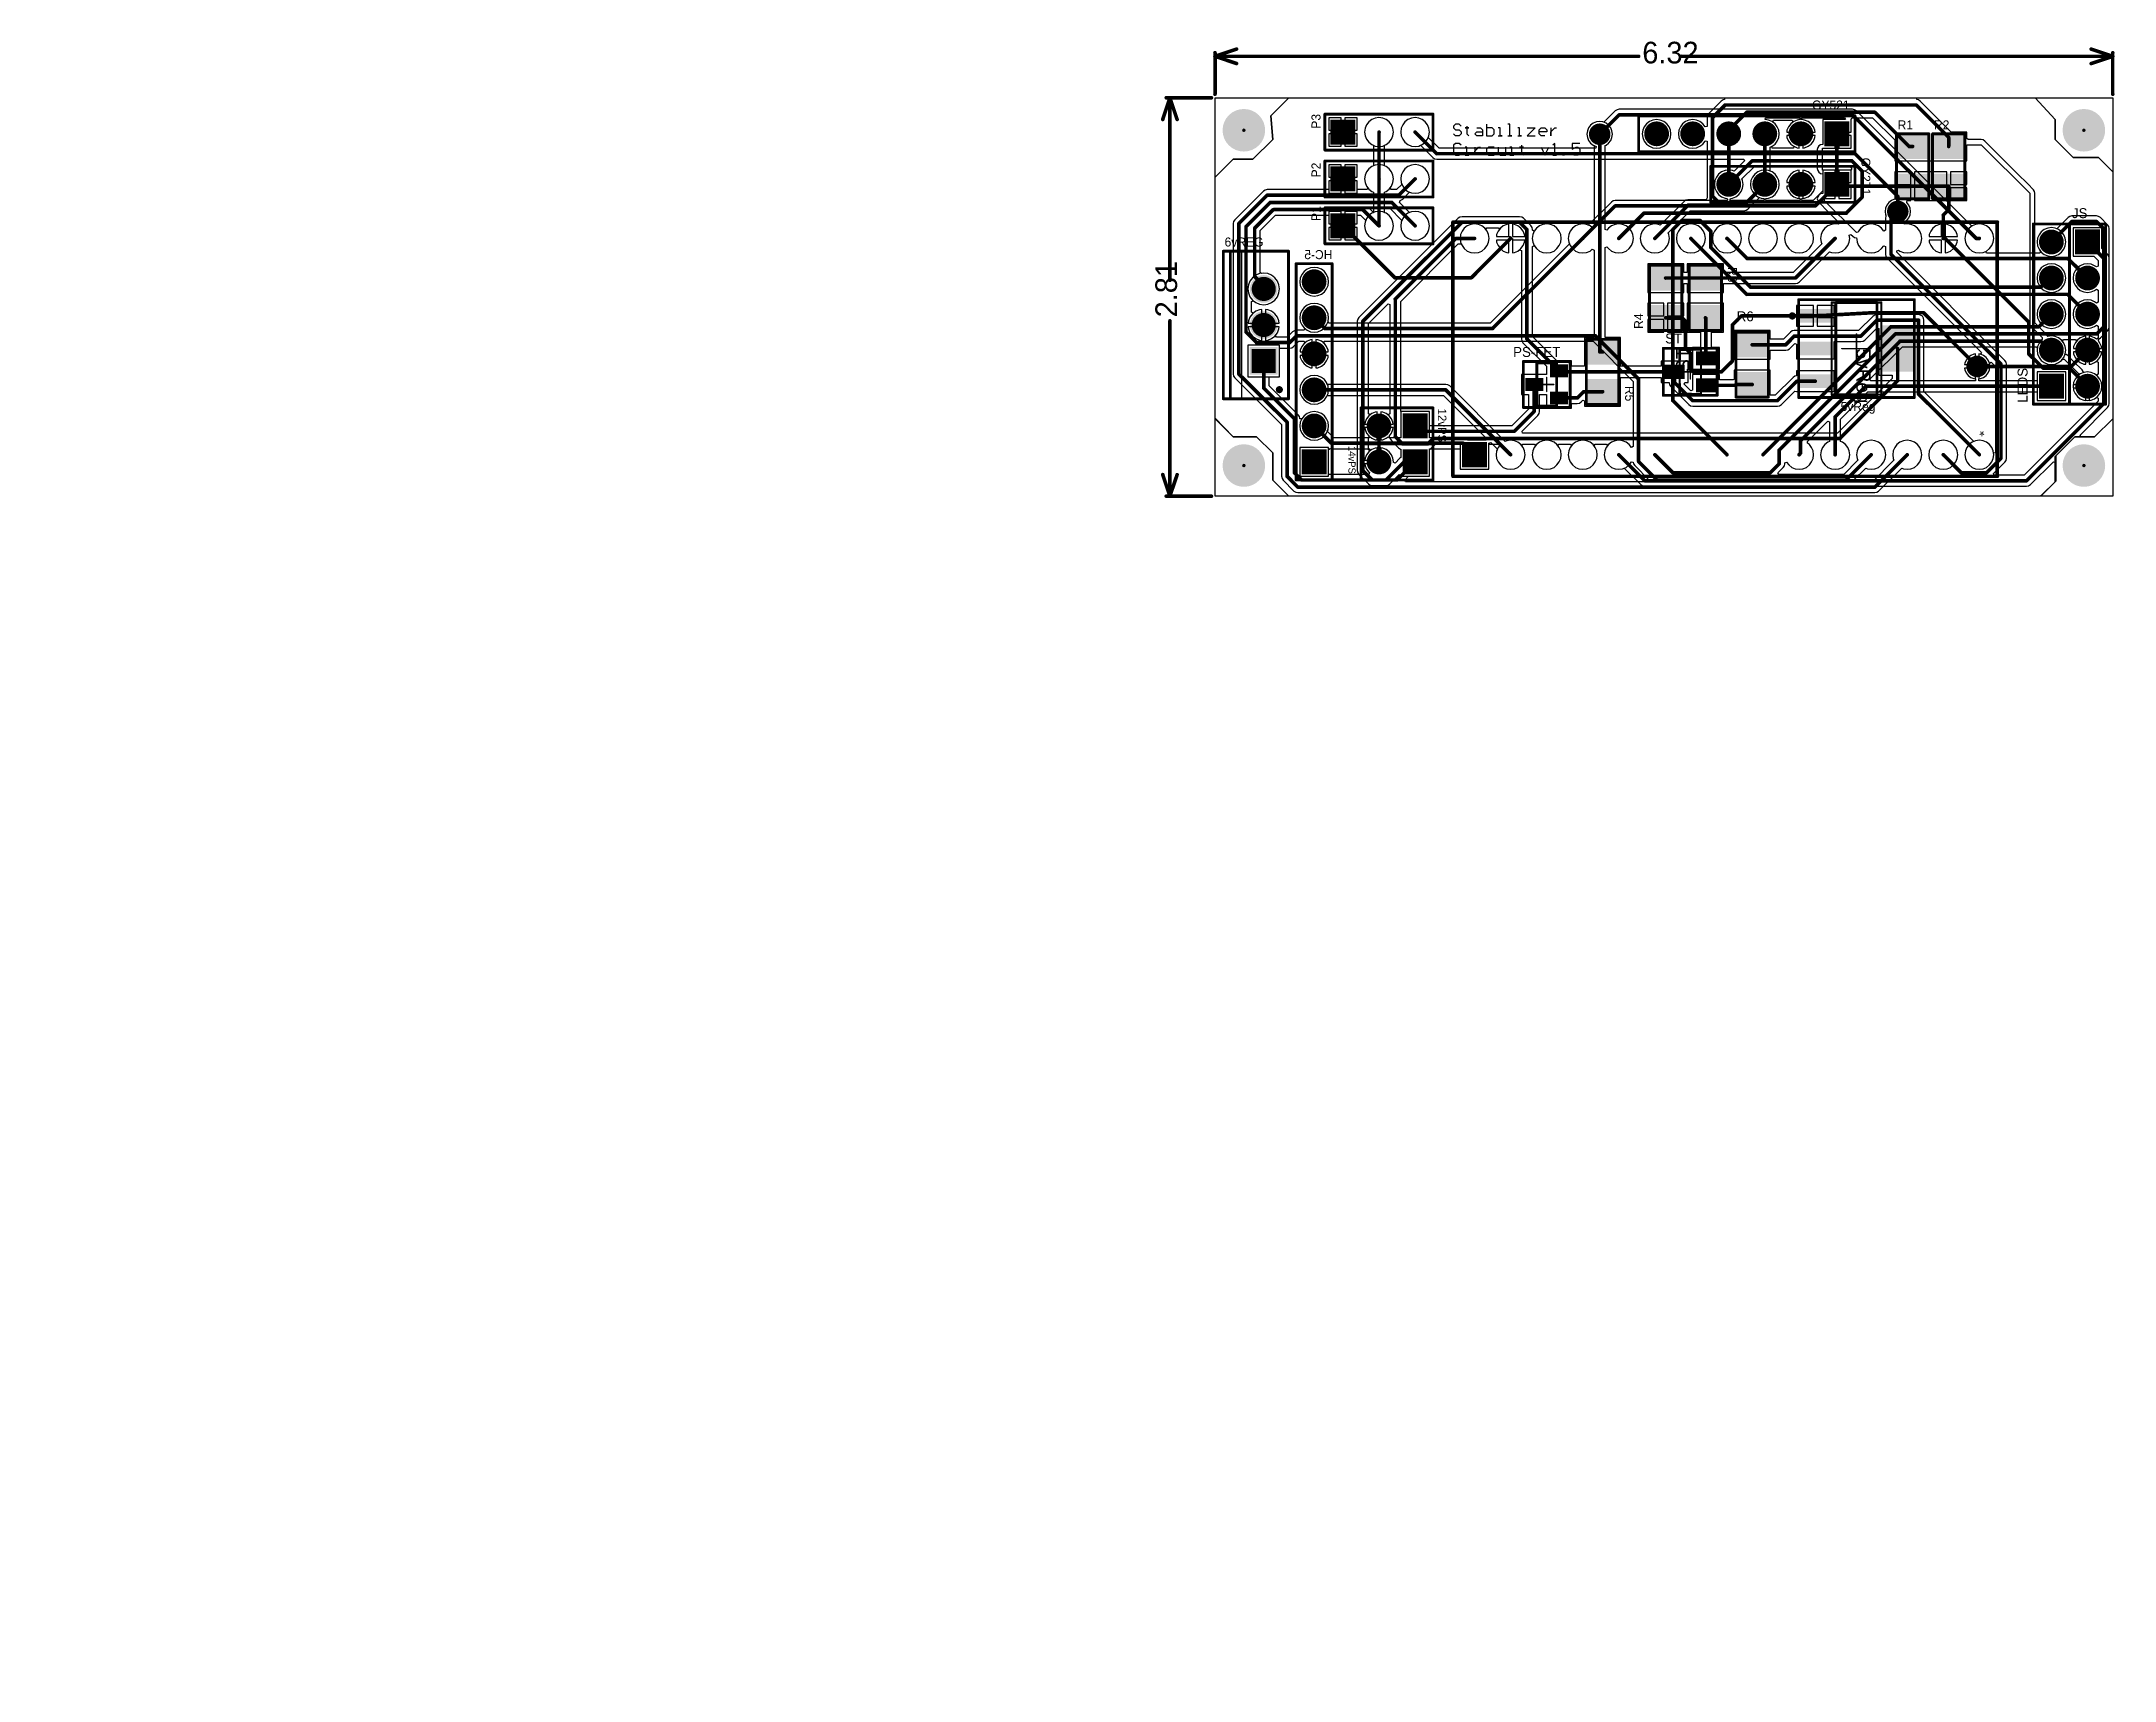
# Model space of a CAD drawing. Header units: millimetres. Extents: x 0 to 146, y 0 to 115.
import ezdxf

# ---------------------------------------------------------------- set-up
doc = ezdxf.new("R2010")
doc.units = ezdxf.units.MM
for name, color, linetype in [('BottomLayer', 5, 'Continuous'), ('BottomOverlay', 54, 'Continuous'), ('BottomSolder', 6, 'Continuous'), ('Mechanical10', 56, 'Continuous'), ('Mechanical12', 56, 'Continuous'), ('Mechanical13', 56, 'Continuous'), ('Mechanical15', 56, 'Continuous'), ('MultiLayer', 9, 'Continuous'), ('PadHoleLayer', 156, 'Continuous'), ('TopLayer', 1, 'Continuous'), ('TopOverlay', 2, 'Continuous'), ('TopPaste', 8, 'Continuous'), ('TopSolder', 216, 'Continuous'), ('ViaHoleLayer', 16, 'Continuous')]:
    doc.layers.add(name, color=color, linetype=linetype)

msp = doc.modelspace()

# ---------------------------------------------------------------- texts
at = {"layer": 'BottomOverlay'}
msp.add_text('GY521', height=0.635, dxfattribs=at).set_placement((124.74, 110.68))
msp.add_text('GY271', height=0.635, rotation=270, dxfattribs=at).set_placement((128.21, 107.29))
at = {"layer": 'BottomOverlay', "text_generation_flag": 2}
msp.add_text('HC-5', height=0.635, dxfattribs=at).set_placement((90.95, 100.14))
at = {"layer": 'TopOverlay'}
for s, height, rotation, p in [('P3', 0.635, 90, (90.11, 109.33)), ('R1', 0.635, 360, (130.77, 109.28)), ('R2', 0.635, 360, (133.33, 109.28)), ('P2', 0.635, 90, (90.11, 105.9)), ('P1', 0.635, 90, (90.11, 102.83)), ('R3', 0.635, 270, (118.81, 99.59)), ('R4', 0.635, 90, (112.84, 95.23)), ('LEDS', 0.7, 90, (139.92, 90.03)), ('R5', 0.635, 270, (111.57, 91.21)), ('12vPS', 0.6, 270, (98.38, 89.61)), ('*', 0.7, 180, (136.89, 88.36)), ('14vPS', 0.5, 270, (92.08, 86.98))]:
    msp.add_text(s, height=height, rotation=rotation, dxfattribs=at).set_placement(p)
for s, height, p in [('JS', 0.7, (143.05, 103.03)), ('6vREG', 0.635, (83.35, 101.03)), ('R6', 0.7, (119.43, 95.76)), ('PS-FET', 0.7, (103.68, 93.25)), ('ST', 0.7, (114.39, 94.2)), ('5vReg', 0.635, (126.75, 89.44))]:
    msp.add_text(s, height=height, dxfattribs=at).set_placement(p)
at = {"layer": 'TopPaste'}
msp.add_text('6.32', height=1.524, dxfattribs=at).set_placement((112.78, 113.93))
msp.add_text('2.81', height=1.524, rotation=90, dxfattribs=at).set_placement((80, 96.04))

# ---------------------------------------------------------------- blocks, each defined once
blk = doc.blocks.new('VISHAY_SILICONIX_S_03946_MFG_1')
at = {"layer": 'TopLayer'}
for points in [[(-1.5, 1.41), (-0.23, 1.41), (-0.23, 0.5), (-1.5, 0.5)], [(0.25, 0.46), (1.52, 0.46), (1.52, -0.46), (0.25, -0.46)], [(-1.5, -0.5), (-0.23, -0.5), (-0.23, -1.41), (-1.5, -1.41)]]:
    blk.add_hatch(color=1, dxfattribs=at).paths.add_polyline_path(points)
at = {"layer": 'TopPaste'}
for points in [[(-1.5, 1.41), (-0.23, 1.41), (-0.23, 0.5), (-1.5, 0.5)], [(0.25, 0.46), (1.52, 0.46), (1.52, -0.46), (0.25, -0.46)], [(-1.5, -0.5), (-0.23, -0.5), (-0.23, -1.41), (-1.5, -1.41)]]:
    blk.add_hatch(color=8, dxfattribs=at).paths.add_polyline_path(points)
at = {"layer": 'TopSolder'}
for points in [[(-1.5, 1.41), (-0.23, 1.41), (-0.23, 0.5), (-1.5, 0.5)], [(0.25, 0.46), (1.52, 0.46), (1.52, -0.46), (0.25, -0.46)], [(-1.5, -0.5), (-0.23, -0.5), (-0.23, -1.41), (-1.5, -1.41)]]:
    blk.add_hatch(color=216, dxfattribs=at).paths.add_polyline_path(points)
at = {"layer": 'Mechanical10', "const_width": 0.2}
for points in [[(-1.65, 1.62), (-1.65, -1.62)], [(1.65, 1.62), (-1.65, 1.62)], [(1.65, 1.62), (1.65, -1.62)], [(1.65, -1.62), (-1.65, -1.62)]]:
    blk.add_lwpolyline(points, dxfattribs=at)
at = {"layer": 'Mechanical10', "const_width": 0.1}
for points in [[(-1.7, 1.62, 1), (-1.6, 1.62, 1)], [(-1.7, 1.62, 1), (-1.6, 1.62, 1)], [(1.6, 1.62, 1), (1.7, 1.62, 1)], [(1.6, 1.62, 1), (1.7, 1.62, 1)], [(-1.7, -1.62, 1), (-1.6, -1.62, 1)], [(-1.7, -1.62, 1), (-1.6, -1.62, 1)], [(1.6, -1.62, 1), (1.7, -1.62, 1)], [(1.6, -1.62, 1), (1.7, -1.62, 1)]]:
    blk.add_lwpolyline(points, format="xyb", close=True, dxfattribs=at)
at = {"layer": 'Mechanical12', "const_width": 0.2}
for points in [[(-0.7, 1.52), (-0.7, -1.52)], [(0.7, 1.52), (-0.7, 1.52)], [(0.7, 1.52), (0.7, -1.52)], [(0.7, -1.52), (-0.7, -1.52)]]:
    blk.add_lwpolyline(points, dxfattribs=at)
at = {"layer": 'Mechanical12', "const_width": 0.1}
for points in [[(-0.75, 1.52, 1), (-0.65, 1.52, 1)], [(-0.75, 1.52, 1), (-0.65, 1.52, 1)], [(0.65, 1.52, 1), (0.75, 1.52, 1)], [(0.65, 1.52, 1), (0.75, 1.52, 1)], [(-0.75, -1.52, 1), (-0.65, -1.52, 1)], [(-0.75, -1.52, 1), (-0.65, -1.52, 1)], [(0.65, -1.52, 1), (0.75, -1.52, 1)], [(0.65, -1.52, 1), (0.75, -1.52, 1)]]:
    blk.add_lwpolyline(points, format="xyb", close=True, dxfattribs=at)
at = {"layer": 'Mechanical15'}
for points, const_width in [([(-1.65, 1.62), (-1.65, -1.62)], 0.2), ([(1.65, 1.62), (-1.65, 1.62)], 0.2), ([(1.65, 1.62), (1.65, -1.62)], 0.2), ([(0.5, 0), (-0.5, 0)], 0.1), ([(0, 0.5), (0, -0.5)], 0.1), ([(1.65, -1.62), (-1.65, -1.62)], 0.2)]:
    blk.add_lwpolyline(points, dxfattribs=dict(at, const_width=const_width))
for points, const_width in [([(-1.7, 1.62, 1), (-1.6, 1.62, 1)], 0.1), ([(-1.7, 1.62, 1), (-1.6, 1.62, 1)], 0.1), ([(1.6, 1.62, 1), (1.7, 1.62, 1)], 0.1), ([(1.6, 1.62, 1), (1.7, 1.62, 1)], 0.1), ([(-0.52, 0, 1), (-0.47, 0, 1)], 0.05), ([(-0.02, 0.5, 1), (0.02, 0.5, 1)], 0.05), ([(0.48, 0, 1), (0.53, 0, 1)], 0.05), ([(-0.02, -0.5, 1), (0.02, -0.5, 1)], 0.05), ([(-1.7, -1.62, 1), (-1.6, -1.62, 1)], 0.1), ([(-1.7, -1.62, 1), (-1.6, -1.62, 1)], 0.1), ([(1.6, -1.62, 1), (1.7, -1.62, 1)], 0.1), ([(1.6, -1.62, 1), (1.7, -1.62, 1)], 0.1)]:
    blk.add_lwpolyline(points, format="xyb", close=True, dxfattribs=dict(at, const_width=const_width))
at = {"layer": 'TopOverlay', "const_width": 0.2}
for points in [[(0.7, 1.52), (-0.25, 1.52)], [(0.7, 1.52), (0.7, 0.65)], [(-0.7, 0.3), (-0.7, -0.3)], [(0.7, -1.52), (-0.25, -1.52)], [(0.7, -0.65), (0.7, -1.52)]]:
    blk.add_lwpolyline(points, dxfattribs=at)
at = {"layer": 'TopOverlay', "const_width": 0.1}
for points in [[(-0.3, 1.52, 1), (-0.2, 1.52, 1)], [(0.65, 1.52, 1), (0.75, 1.52, 1)], [(0.65, 1.52, 1), (0.75, 1.52, 1)], [(-0.75, 0.3, 1), (-0.65, 0.3, 1)], [(0.65, 0.65, 1), (0.75, 0.65, 1)], [(-0.75, -0.3, 1), (-0.65, -0.3, 1)], [(-0.3, -1.52, 1), (-0.2, -1.52, 1)], [(0.65, -0.65, 1), (0.75, -0.65, 1)], [(0.65, -1.52, 1), (0.75, -1.52, 1)], [(0.65, -1.52, 1), (0.75, -1.52, 1)]]:
    blk.add_lwpolyline(points, format="xyb", close=True, dxfattribs=at)
blk = doc.blocks.new('ON_S____318BM_0_2')
at = {"layer": 'TopLayer'}
for points in [[(-0.5, 1.8), (0.5, 1.8), (0.5, 0.4), (-0.5, 0.4)], [(-1.45, -0.4), (-0.45, -0.4), (-0.45, -1.8), (-1.45, -1.8)], [(0.45, -0.4), (1.45, -0.4), (1.45, -1.8), (0.45, -1.8)]]:
    blk.add_hatch(color=1, dxfattribs=at).paths.add_polyline_path(points)
at = {"layer": 'TopPaste'}
for points in [[(-0.5, 1.8), (0.5, 1.8), (0.5, 0.4), (-0.5, 0.4)], [(-1.45, -0.4), (-0.45, -0.4), (-0.45, -1.8), (-1.45, -1.8)], [(0.45, -0.4), (1.45, -0.4), (1.45, -1.8), (0.45, -1.8)]]:
    blk.add_hatch(color=8, dxfattribs=at).paths.add_polyline_path(points)
at = {"layer": 'TopSolder'}
for points in [[(-0.5, 1.8), (0.5, 1.8), (0.5, 0.4), (-0.5, 0.4)], [(-1.45, -0.4), (-0.45, -0.4), (-0.45, -1.8), (-1.45, -1.8)], [(0.45, -0.4), (1.45, -0.4), (1.45, -1.8), (0.45, -1.8)]]:
    blk.add_hatch(color=216, dxfattribs=at).paths.add_polyline_path(points)
at = {"layer": 'Mechanical10', "const_width": 0.2}
for points in [[(-1.66, 1.9), (1.66, 1.9)], [(-1.66, 1.9), (-1.66, -1.9)], [(1.66, 1.9), (1.66, -1.9)], [(-1.66, -1.9), (1.66, -1.9)]]:
    blk.add_lwpolyline(points, dxfattribs=at)
at = {"layer": 'Mechanical10', "const_width": 0.1}
for points in [[(-1.71, 1.9, 1), (-1.61, 1.9, 1)], [(-1.71, 1.9, 1), (-1.61, 1.9, 1)], [(1.61, 1.9, 1), (1.71, 1.9, 1)], [(1.61, 1.9, 1), (1.71, 1.9, 1)], [(-1.71, -1.9, 1), (-1.61, -1.9, 1)], [(-1.71, -1.9, 1), (-1.61, -1.9, 1)], [(1.61, -1.9, 1), (1.71, -1.9, 1)], [(1.61, -1.9, 1), (1.71, -1.9, 1)]]:
    blk.add_lwpolyline(points, format="xyb", close=True, dxfattribs=at)
at = {"layer": 'Mechanical12', "const_width": 0.15}
for points in [[(-1.56, 0.75), (1.56, 0.75)], [(-1.56, 0.75), (-1.56, -0.75)], [(1.56, 0.75), (1.56, -0.75)], [(-1.56, -0.75), (1.56, -0.75)]]:
    blk.add_lwpolyline(points, dxfattribs=at)
at = {"layer": 'Mechanical12', "const_width": 0.075}
for points in [[(-1.6, 0.75, 1), (-1.52, 0.75, 1)], [(-1.6, 0.75, 1), (-1.52, 0.75, 1)], [(1.52, 0.75, 1), (1.6, 0.75, 1)], [(1.52, 0.75, 1), (1.6, 0.75, 1)], [(-1.6, -0.75, 1), (-1.52, -0.75, 1)], [(-1.6, -0.75, 1), (-1.52, -0.75, 1)], [(1.52, -0.75, 1), (1.6, -0.75, 1)], [(1.52, -0.75, 1), (1.6, -0.75, 1)]]:
    blk.add_lwpolyline(points, format="xyb", close=True, dxfattribs=at)
at = {"layer": 'Mechanical15'}
for points, const_width in [([(-1.66, 1.9), (1.66, 1.9)], 0.2), ([(-1.66, 1.9), (-1.66, -1.9)], 0.2), ([(1.66, 1.9), (1.66, -1.9)], 0.2), ([(-0.5, 0), (0.5, 0)], 0.1), ([(0, 0.5), (0, -0.5)], 0.1), ([(-1.66, -1.9), (1.66, -1.9)], 0.2)]:
    blk.add_lwpolyline(points, dxfattribs=dict(at, const_width=const_width))
for points, const_width in [([(-1.71, 1.9, 1), (-1.61, 1.9, 1)], 0.1), ([(-1.71, 1.9, 1), (-1.61, 1.9, 1)], 0.1), ([(1.61, 1.9, 1), (1.71, 1.9, 1)], 0.1), ([(1.61, 1.9, 1), (1.71, 1.9, 1)], 0.1), ([(-0.52, 0, 1), (-0.47, 0, 1)], 0.05), ([(-0.03, 0.5, 1), (0.02, 0.5, 1)], 0.05), ([(0.48, 0, 1), (0.53, 0, 1)], 0.05), ([(-0.03, -0.5, 1), (0.02, -0.5, 1)], 0.05), ([(-1.71, -1.9, 1), (-1.61, -1.9, 1)], 0.1), ([(-1.71, -1.9, 1), (-1.61, -1.9, 1)], 0.1), ([(1.61, -1.9, 1), (1.71, -1.9, 1)], 0.1), ([(1.61, -1.9, 1), (1.71, -1.9, 1)], 0.1)]:
    blk.add_lwpolyline(points, format="xyb", close=True, dxfattribs=dict(at, const_width=const_width))
at = {"layer": 'TopOverlay', "const_width": 0.2}
for points in [[(-1.56, 0.75), (-0.87, 0.75)], [(-1.56, 0.75), (-1.56, -0.03)], [(0.88, 0.75), (1.56, 0.75)], [(1.56, 0.75), (1.56, -0.03)], [(-0.07, -0.75), (0.08, -0.75)]]:
    blk.add_lwpolyline(points, dxfattribs=at)
at = {"layer": 'TopOverlay', "const_width": 0.1}
for points in [[(-1.61, 0.75, 1), (-1.51, 0.75, 1)], [(-1.61, 0.75, 1), (-1.51, 0.75, 1)], [(-1.61, -0.03, 1), (-1.51, -0.03, 1)], [(-0.92, 0.75, 1), (-0.82, 0.75, 1)], [(0.83, 0.75, 1), (0.93, 0.75, 1)], [(1.51, 0.75, 1), (1.61, 0.75, 1)], [(1.51, 0.75, 1), (1.61, 0.75, 1)], [(1.51, -0.03, 1), (1.61, -0.03, 1)], [(-0.12, -0.75, 1), (-0.03, -0.75, 1)], [(0.02, -0.75, 1), (0.13, -0.75, 1)]]:
    blk.add_lwpolyline(points, format="xyb", close=True, dxfattribs=at)
at = {"layer": 'Mechanical10'}
blk.add_text('ST', height=1, dxfattribs=at).set_placement((0, 0))
blk = doc.blocks.new('SMD_1206_RES_3')
at = {"layer": 'TopLayer'}
for points in [[(1.02, 2.16), (1.02, 0.64), (-1.02, 0.64), (-1.02, 2.16)], [(1.02, -0.64), (1.02, -2.16), (-1.02, -2.16), (-1.02, -0.64)]]:
    blk.add_hatch(color=1, dxfattribs=at).paths.add_polyline_path(points)
at = {"layer": 'TopPaste'}
for points in [[(1.02, 2.16), (1.02, 0.64), (-1.02, 0.64), (-1.02, 2.16)], [(1.02, -0.64), (1.02, -2.16), (-1.02, -2.16), (-1.02, -0.64)]]:
    blk.add_hatch(color=8, dxfattribs=at).paths.add_polyline_path(points)
at = {"layer": 'TopSolder'}
for points in [[(1.14, 2.28), (1.14, 0.51), (-1.14, 0.51), (-1.14, 2.28)], [(1.14, -0.51), (1.14, -2.28), (-1.14, -2.28), (-1.14, -0.51)]]:
    blk.add_hatch(color=216, dxfattribs=at).paths.add_polyline_path(points)
at = {"layer": 'TopOverlay', "const_width": 0.203}
for points in [[(-1.14, -2.29), (-1.14, 2.29)], [(-1.14, 2.29), (1.14, 2.29)], [(1.14, -2.29), (1.14, 2.29)], [(-1.14, -2.29), (1.14, -2.29)]]:
    blk.add_lwpolyline(points, dxfattribs=at)
at = {"layer": 'TopOverlay', "const_width": 0.102}
for points in [[(-1.19, 2.29, 1), (-1.09, 2.29, 1)], [(-1.19, 2.29, 1), (-1.09, 2.29, 1)], [(1.09, 2.29, 1), (1.19, 2.29, 1)], [(1.09, 2.29, 1), (1.19, 2.29, 1)], [(-1.19, -2.29, 1), (-1.09, -2.29, 1)], [(-1.19, -2.29, 1), (-1.09, -2.29, 1)], [(1.09, -2.29, 1), (1.19, -2.29, 1)], [(1.09, -2.29, 1), (1.19, -2.29, 1)]]:
    blk.add_lwpolyline(points, format="xyb", close=True, dxfattribs=at)
blk = doc.blocks.new('HDR1X5_4')
at = {"layer": 'BottomLayer'}
blk.add_hatch(color=5, dxfattribs=at).paths.add_polyline_path([(-0.75, 0.75), (0.75, 0.75), (0.75, -0.75), (-0.75, -0.75)])
h = blk.add_hatch(color=5, dxfattribs=at)
edge = h.paths.add_edge_path()
edge.add_arc((2.54, 0), 0.75, 0, 360)
h = blk.add_hatch(color=5, dxfattribs=at)
edge = h.paths.add_edge_path()
edge.add_arc((5.08, 0), 0.75, 0, 360)
h = blk.add_hatch(color=5, dxfattribs=at)
edge = h.paths.add_edge_path()
edge.add_arc((7.62, 0), 0.75, 0, 360)
h = blk.add_hatch(color=5, dxfattribs=at)
edge = h.paths.add_edge_path()
edge.add_arc((10.16, 0), 0.75, 0, 360)
at = {"layer": 'BottomSolder'}
blk.add_hatch(color=6, dxfattribs=at).paths.add_polyline_path([(-0.88, 0.88), (0.88, 0.88), (0.88, -0.88), (-0.88, -0.88)])
h = blk.add_hatch(color=6, dxfattribs=at)
edge = h.paths.add_edge_path()
edge.add_arc((2.54, 0), 0.875, 0, 360)
h = blk.add_hatch(color=6, dxfattribs=at)
edge = h.paths.add_edge_path()
edge.add_arc((5.08, 0), 0.875, 0, 360)
h = blk.add_hatch(color=6, dxfattribs=at)
edge = h.paths.add_edge_path()
edge.add_arc((7.62, 0), 0.875, 0, 360)
h = blk.add_hatch(color=6, dxfattribs=at)
edge = h.paths.add_edge_path()
edge.add_arc((10.16, 0), 0.875, 0, 360)
at = {"layer": 'MultiLayer'}
blk.add_hatch(color=9, dxfattribs=at).paths.add_polyline_path([(-0.75, 0.75), (0.75, 0.75), (0.75, -0.75), (-0.75, -0.75)])
h = blk.add_hatch(color=9, dxfattribs=at)
edge = h.paths.add_edge_path()
edge.add_arc((2.54, 0), 0.75, 0, 360)
h = blk.add_hatch(color=9, dxfattribs=at)
edge = h.paths.add_edge_path()
edge.add_arc((5.08, 0), 0.75, 0, 360)
h = blk.add_hatch(color=9, dxfattribs=at)
edge = h.paths.add_edge_path()
edge.add_arc((7.62, 0), 0.75, 0, 360)
h = blk.add_hatch(color=9, dxfattribs=at)
edge = h.paths.add_edge_path()
edge.add_arc((10.16, 0), 0.75, 0, 360)
at = {"layer": 'PadHoleLayer'}
h = blk.add_hatch(color=156, dxfattribs=at)
edge = h.paths.add_edge_path()
edge.add_arc((0, 0), 0.45, 0, 360)
h = blk.add_hatch(color=156, dxfattribs=at)
edge = h.paths.add_edge_path()
edge.add_arc((2.54, 0), 0.45, 0, 360)
h = blk.add_hatch(color=156, dxfattribs=at)
edge = h.paths.add_edge_path()
edge.add_arc((5.08, 0), 0.45, 0, 360)
h = blk.add_hatch(color=156, dxfattribs=at)
edge = h.paths.add_edge_path()
edge.add_arc((7.62, 0), 0.45, 0, 360)
h = blk.add_hatch(color=156, dxfattribs=at)
edge = h.paths.add_edge_path()
edge.add_arc((10.16, 0), 0.45, 0, 360)
at = {"layer": 'TopLayer'}
blk.add_hatch(color=1, dxfattribs=at).paths.add_polyline_path([(-0.75, 0.75), (0.75, 0.75), (0.75, -0.75), (-0.75, -0.75)])
h = blk.add_hatch(color=1, dxfattribs=at)
edge = h.paths.add_edge_path()
edge.add_arc((2.54, 0), 0.75, 0, 360)
h = blk.add_hatch(color=1, dxfattribs=at)
edge = h.paths.add_edge_path()
edge.add_arc((5.08, 0), 0.75, 0, 360)
h = blk.add_hatch(color=1, dxfattribs=at)
edge = h.paths.add_edge_path()
edge.add_arc((7.62, 0), 0.75, 0, 360)
h = blk.add_hatch(color=1, dxfattribs=at)
edge = h.paths.add_edge_path()
edge.add_arc((10.16, 0), 0.75, 0, 360)
at = {"layer": 'TopSolder'}
blk.add_hatch(color=216, dxfattribs=at).paths.add_polyline_path([(-0.88, 0.88), (0.88, 0.88), (0.88, -0.88), (-0.88, -0.88)])
h = blk.add_hatch(color=216, dxfattribs=at)
edge = h.paths.add_edge_path()
edge.add_arc((2.54, 0), 0.875, 0, 360)
h = blk.add_hatch(color=216, dxfattribs=at)
edge = h.paths.add_edge_path()
edge.add_arc((5.08, 0), 0.875, 0, 360)
h = blk.add_hatch(color=216, dxfattribs=at)
edge = h.paths.add_edge_path()
edge.add_arc((7.62, 0), 0.875, 0, 360)
h = blk.add_hatch(color=216, dxfattribs=at)
edge = h.paths.add_edge_path()
edge.add_arc((10.16, 0), 0.875, 0, 360)
at = {"layer": 'TopOverlay', "const_width": 0.2}
for points in [[(-1.27, 1.27), (-1.27, -1.27)], [(-1.27, 1.27), (11.43, 1.27)], [(11.43, 1.27), (11.43, -1.27)], [(-1.27, -1.27), (11.43, -1.27)]]:
    blk.add_lwpolyline(points, dxfattribs=at)
at = {"layer": 'TopOverlay', "const_width": 0.1}
for points in [[(-1.32, 1.27, 1), (-1.22, 1.27, 1)], [(-1.32, 1.27, 1), (-1.22, 1.27, 1)], [(11.38, 1.27, 1), (11.48, 1.27, 1)], [(11.38, 1.27, 1), (11.48, 1.27, 1)], [(-1.32, -1.27, 1), (-1.22, -1.27, 1)], [(-1.32, -1.27, 1), (-1.22, -1.27, 1)], [(11.38, -1.27, 1), (11.48, -1.27, 1)], [(11.38, -1.27, 1), (11.48, -1.27, 1)]]:
    blk.add_lwpolyline(points, format="xyb", close=True, dxfattribs=at)
blk = doc.blocks.new('HDR1X5_5')
at = {"layer": 'BottomLayer'}
blk.add_hatch(color=5, dxfattribs=at).paths.add_polyline_path([(-0.75, 0.75), (0.75, 0.75), (0.75, -0.75), (-0.75, -0.75)])
h = blk.add_hatch(color=5, dxfattribs=at)
edge = h.paths.add_edge_path()
edge.add_arc((2.54, 0), 0.75, 0, 360)
h = blk.add_hatch(color=5, dxfattribs=at)
edge = h.paths.add_edge_path()
edge.add_arc((5.08, 0), 0.75, 0, 360)
h = blk.add_hatch(color=5, dxfattribs=at)
edge = h.paths.add_edge_path()
edge.add_arc((7.62, 0), 0.75, 0, 360)
h = blk.add_hatch(color=5, dxfattribs=at)
edge = h.paths.add_edge_path()
edge.add_arc((10.16, 0), 0.75, 0, 360)
at = {"layer": 'BottomSolder'}
blk.add_hatch(color=6, dxfattribs=at).paths.add_polyline_path([(-0.88, 0.88), (0.88, 0.88), (0.88, -0.88), (-0.88, -0.88)])
h = blk.add_hatch(color=6, dxfattribs=at)
edge = h.paths.add_edge_path()
edge.add_arc((2.54, 0), 0.875, 0, 360)
h = blk.add_hatch(color=6, dxfattribs=at)
edge = h.paths.add_edge_path()
edge.add_arc((5.08, 0), 0.875, 0, 360)
h = blk.add_hatch(color=6, dxfattribs=at)
edge = h.paths.add_edge_path()
edge.add_arc((7.62, 0), 0.875, 0, 360)
h = blk.add_hatch(color=6, dxfattribs=at)
edge = h.paths.add_edge_path()
edge.add_arc((10.16, 0), 0.875, 0, 360)
at = {"layer": 'MultiLayer'}
blk.add_hatch(color=9, dxfattribs=at).paths.add_polyline_path([(-0.75, 0.75), (0.75, 0.75), (0.75, -0.75), (-0.75, -0.75)])
h = blk.add_hatch(color=9, dxfattribs=at)
edge = h.paths.add_edge_path()
edge.add_arc((2.54, 0), 0.75, 0, 360)
h = blk.add_hatch(color=9, dxfattribs=at)
edge = h.paths.add_edge_path()
edge.add_arc((5.08, 0), 0.75, 0, 360)
h = blk.add_hatch(color=9, dxfattribs=at)
edge = h.paths.add_edge_path()
edge.add_arc((7.62, 0), 0.75, 0, 360)
h = blk.add_hatch(color=9, dxfattribs=at)
edge = h.paths.add_edge_path()
edge.add_arc((10.16, 0), 0.75, 0, 360)
at = {"layer": 'PadHoleLayer'}
h = blk.add_hatch(color=156, dxfattribs=at)
edge = h.paths.add_edge_path()
edge.add_arc((0, 0), 0.45, 0, 360)
h = blk.add_hatch(color=156, dxfattribs=at)
edge = h.paths.add_edge_path()
edge.add_arc((2.54, 0), 0.45, 0, 360)
h = blk.add_hatch(color=156, dxfattribs=at)
edge = h.paths.add_edge_path()
edge.add_arc((5.08, 0), 0.45, 0, 360)
h = blk.add_hatch(color=156, dxfattribs=at)
edge = h.paths.add_edge_path()
edge.add_arc((7.62, 0), 0.45, 0, 360)
h = blk.add_hatch(color=156, dxfattribs=at)
edge = h.paths.add_edge_path()
edge.add_arc((10.16, 0), 0.45, 0, 360)
at = {"layer": 'TopLayer'}
blk.add_hatch(color=1, dxfattribs=at).paths.add_polyline_path([(-0.75, 0.75), (0.75, 0.75), (0.75, -0.75), (-0.75, -0.75)])
h = blk.add_hatch(color=1, dxfattribs=at)
edge = h.paths.add_edge_path()
edge.add_arc((2.54, 0), 0.75, 0, 360)
h = blk.add_hatch(color=1, dxfattribs=at)
edge = h.paths.add_edge_path()
edge.add_arc((5.08, 0), 0.75, 0, 360)
h = blk.add_hatch(color=1, dxfattribs=at)
edge = h.paths.add_edge_path()
edge.add_arc((7.62, 0), 0.75, 0, 360)
h = blk.add_hatch(color=1, dxfattribs=at)
edge = h.paths.add_edge_path()
edge.add_arc((10.16, 0), 0.75, 0, 360)
at = {"layer": 'TopSolder'}
blk.add_hatch(color=216, dxfattribs=at).paths.add_polyline_path([(-0.88, 0.88), (0.88, 0.88), (0.88, -0.88), (-0.88, -0.88)])
h = blk.add_hatch(color=216, dxfattribs=at)
edge = h.paths.add_edge_path()
edge.add_arc((2.54, 0), 0.875, 0, 360)
h = blk.add_hatch(color=216, dxfattribs=at)
edge = h.paths.add_edge_path()
edge.add_arc((5.08, 0), 0.875, 0, 360)
h = blk.add_hatch(color=216, dxfattribs=at)
edge = h.paths.add_edge_path()
edge.add_arc((7.62, 0), 0.875, 0, 360)
h = blk.add_hatch(color=216, dxfattribs=at)
edge = h.paths.add_edge_path()
edge.add_arc((10.16, 0), 0.875, 0, 360)
at = {"layer": 'TopOverlay', "const_width": 0.2}
for points in [[(-1.27, -1.27), (-1.27, 1.27)], [(11.43, 1.27), (-1.27, 1.27)], [(11.43, -1.27), (11.43, 1.27)], [(11.43, -1.27), (-1.27, -1.27)]]:
    blk.add_lwpolyline(points, dxfattribs=at)
at = {"layer": 'TopOverlay', "const_width": 0.1}
for points in [[(-1.32, 1.27, 1), (-1.22, 1.27, 1)], [(-1.32, 1.27, 1), (-1.22, 1.27, 1)], [(11.38, 1.27, 1), (11.48, 1.27, 1)], [(11.38, 1.27, 1), (11.48, 1.27, 1)], [(-1.32, -1.27, 1), (-1.22, -1.27, 1)], [(-1.32, -1.27, 1), (-1.22, -1.27, 1)], [(11.38, -1.27, 1), (11.48, -1.27, 1)], [(11.38, -1.27, 1), (11.48, -1.27, 1)]]:
    blk.add_lwpolyline(points, format="xyb", close=True, dxfattribs=at)
blk = doc.blocks.new('HDR1X2_6')
at = {"layer": 'BottomLayer'}
blk.add_hatch(color=5, dxfattribs=at).paths.add_polyline_path([(-0.75, 0.75), (0.75, 0.75), (0.75, -0.75), (-0.75, -0.75)])
h = blk.add_hatch(color=5, dxfattribs=at)
edge = h.paths.add_edge_path()
edge.add_arc((2.54, 0), 0.75, 0, 360)
at = {"layer": 'BottomSolder'}
blk.add_hatch(color=6, dxfattribs=at).paths.add_polyline_path([(-0.88, 0.88), (0.88, 0.88), (0.88, -0.88), (-0.88, -0.88)])
h = blk.add_hatch(color=6, dxfattribs=at)
edge = h.paths.add_edge_path()
edge.add_arc((2.54, 0), 0.875, 0, 360)
at = {"layer": 'MultiLayer'}
blk.add_hatch(color=9, dxfattribs=at).paths.add_polyline_path([(-0.75, 0.75), (0.75, 0.75), (0.75, -0.75), (-0.75, -0.75)])
h = blk.add_hatch(color=9, dxfattribs=at)
edge = h.paths.add_edge_path()
edge.add_arc((2.54, 0), 0.75, 0, 360)
at = {"layer": 'PadHoleLayer'}
h = blk.add_hatch(color=156, dxfattribs=at)
edge = h.paths.add_edge_path()
edge.add_arc((0, 0), 0.45, 0, 360)
h = blk.add_hatch(color=156, dxfattribs=at)
edge = h.paths.add_edge_path()
edge.add_arc((2.54, 0), 0.45, 0, 360)
at = {"layer": 'TopLayer'}
blk.add_hatch(color=1, dxfattribs=at).paths.add_polyline_path([(-0.75, 0.75), (0.75, 0.75), (0.75, -0.75), (-0.75, -0.75)])
h = blk.add_hatch(color=1, dxfattribs=at)
edge = h.paths.add_edge_path()
edge.add_arc((2.54, 0), 0.75, 0, 360)
at = {"layer": 'TopSolder'}
blk.add_hatch(color=216, dxfattribs=at).paths.add_polyline_path([(-0.88, 0.88), (0.88, 0.88), (0.88, -0.88), (-0.88, -0.88)])
h = blk.add_hatch(color=216, dxfattribs=at)
edge = h.paths.add_edge_path()
edge.add_arc((2.54, 0), 0.875, 0, 360)
at = {"layer": 'TopOverlay', "const_width": 0.2}
for points in [[(-1.27, 1.27), (-1.27, -1.27)], [(3.81, 1.27), (-1.27, 1.27)], [(3.81, 1.27), (3.81, -1.27)], [(3.81, -1.27), (-1.27, -1.27)]]:
    blk.add_lwpolyline(points, dxfattribs=at)
at = {"layer": 'TopOverlay', "const_width": 0.1}
for points in [[(-1.32, 1.27, 1), (-1.22, 1.27, 1)], [(-1.32, 1.27, 1), (-1.22, 1.27, 1)], [(3.76, 1.27, 1), (3.86, 1.27, 1)], [(3.76, 1.27, 1), (3.86, 1.27, 1)], [(-1.32, -1.27, 1), (-1.22, -1.27, 1)], [(-1.32, -1.27, 1), (-1.22, -1.27, 1)], [(3.76, -1.27, 1), (3.86, -1.27, 1)], [(3.76, -1.27, 1), (3.86, -1.27, 1)]]:
    blk.add_lwpolyline(points, format="xyb", close=True, dxfattribs=at)
blk = doc.blocks.new('HDR1X4_B_7')
at = {"layer": 'BottomLayer'}
blk.add_hatch(color=5, dxfattribs=at).paths.add_polyline_path([(-0.75, 0.75), (0.75, 0.75), (0.75, -0.75), (-0.75, -0.75)])
h = blk.add_hatch(color=5, dxfattribs=at)
edge = h.paths.add_edge_path()
edge.add_arc((2.54, 0), 0.75, 0, 360)
h = blk.add_hatch(color=5, dxfattribs=at)
edge = h.paths.add_edge_path()
edge.add_arc((5.08, 0), 0.75, 0, 360)
h = blk.add_hatch(color=5, dxfattribs=at)
edge = h.paths.add_edge_path()
edge.add_arc((7.62, 0), 0.75, 0, 360)
at = {"layer": 'BottomSolder'}
blk.add_hatch(color=6, dxfattribs=at).paths.add_polyline_path([(-0.88, 0.88), (0.88, 0.88), (0.88, -0.88), (-0.88, -0.88)])
h = blk.add_hatch(color=6, dxfattribs=at)
edge = h.paths.add_edge_path()
edge.add_arc((2.54, 0), 0.875, 0, 360)
h = blk.add_hatch(color=6, dxfattribs=at)
edge = h.paths.add_edge_path()
edge.add_arc((5.08, 0), 0.875, 0, 360)
h = blk.add_hatch(color=6, dxfattribs=at)
edge = h.paths.add_edge_path()
edge.add_arc((7.62, 0), 0.875, 0, 360)
at = {"layer": 'MultiLayer'}
blk.add_hatch(color=9, dxfattribs=at).paths.add_polyline_path([(-0.75, 0.75), (0.75, 0.75), (0.75, -0.75), (-0.75, -0.75)])
h = blk.add_hatch(color=9, dxfattribs=at)
edge = h.paths.add_edge_path()
edge.add_arc((2.54, 0), 0.75, 0, 360)
h = blk.add_hatch(color=9, dxfattribs=at)
edge = h.paths.add_edge_path()
edge.add_arc((5.08, 0), 0.75, 0, 360)
h = blk.add_hatch(color=9, dxfattribs=at)
edge = h.paths.add_edge_path()
edge.add_arc((7.62, 0), 0.75, 0, 360)
at = {"layer": 'PadHoleLayer'}
h = blk.add_hatch(color=156, dxfattribs=at)
edge = h.paths.add_edge_path()
edge.add_arc((0, 0), 0.45, 0, 360)
h = blk.add_hatch(color=156, dxfattribs=at)
edge = h.paths.add_edge_path()
edge.add_arc((2.54, 0), 0.45, 0, 360)
h = blk.add_hatch(color=156, dxfattribs=at)
edge = h.paths.add_edge_path()
edge.add_arc((5.08, 0), 0.45, 0, 360)
h = blk.add_hatch(color=156, dxfattribs=at)
edge = h.paths.add_edge_path()
edge.add_arc((7.62, 0), 0.45, 0, 360)
at = {"layer": 'TopLayer'}
blk.add_hatch(color=1, dxfattribs=at).paths.add_polyline_path([(-0.75, 0.75), (0.75, 0.75), (0.75, -0.75), (-0.75, -0.75)])
h = blk.add_hatch(color=1, dxfattribs=at)
edge = h.paths.add_edge_path()
edge.add_arc((2.54, 0), 0.75, 0, 360)
h = blk.add_hatch(color=1, dxfattribs=at)
edge = h.paths.add_edge_path()
edge.add_arc((5.08, 0), 0.75, 0, 360)
h = blk.add_hatch(color=1, dxfattribs=at)
edge = h.paths.add_edge_path()
edge.add_arc((7.62, 0), 0.75, 0, 360)
at = {"layer": 'TopSolder'}
blk.add_hatch(color=216, dxfattribs=at).paths.add_polyline_path([(-0.88, 0.88), (0.88, 0.88), (0.88, -0.88), (-0.88, -0.88)])
h = blk.add_hatch(color=216, dxfattribs=at)
edge = h.paths.add_edge_path()
edge.add_arc((2.54, 0), 0.875, 0, 360)
h = blk.add_hatch(color=216, dxfattribs=at)
edge = h.paths.add_edge_path()
edge.add_arc((5.08, 0), 0.875, 0, 360)
h = blk.add_hatch(color=216, dxfattribs=at)
edge = h.paths.add_edge_path()
edge.add_arc((7.62, 0), 0.875, 0, 360)
at = {"layer": 'BottomOverlay', "const_width": 0.2}
for points in [[(8.89, 1.27), (-1.27, 1.27)], [(-1.27, 1.27), (-1.27, -1.27)], [(8.89, 1.27), (8.89, -1.27)], [(8.89, -1.27), (-1.27, -1.27)]]:
    blk.add_lwpolyline(points, dxfattribs=at)
at = {"layer": 'BottomOverlay', "const_width": 0.1}
for points in [[(-1.32, 1.27, 1), (-1.22, 1.27, 1)], [(-1.32, 1.27, 1), (-1.22, 1.27, 1)], [(8.84, 1.27, 1), (8.94, 1.27, 1)], [(8.84, 1.27, 1), (8.94, 1.27, 1)], [(-1.32, -1.27, 1), (-1.22, -1.27, 1)], [(-1.32, -1.27, 1), (-1.22, -1.27, 1)], [(8.84, -1.27, 1), (8.94, -1.27, 1)], [(8.84, -1.27, 1), (8.94, -1.27, 1)]]:
    blk.add_lwpolyline(points, format="xyb", close=True, dxfattribs=at)
blk = doc.blocks.new('TO220_8')
at = {"layer": 'BottomLayer'}
blk.add_hatch(color=5, dxfattribs=at).paths.add_polyline_path([(-3.39, 0.85), (-1.69, 0.85), (-1.69, -0.85), (-3.39, -0.85)])
h = blk.add_hatch(color=5, dxfattribs=at)
edge = h.paths.add_edge_path()
edge.add_arc((0, 0), 0.85, 0, 360)
h = blk.add_hatch(color=5, dxfattribs=at)
edge = h.paths.add_edge_path()
edge.add_arc((2.54, 0), 0.85, 0, 360)
at = {"layer": 'BottomSolder'}
blk.add_hatch(color=6, dxfattribs=at).paths.add_polyline_path([(-3.51, 0.98), (-1.56, 0.98), (-1.56, -0.98), (-3.51, -0.98)])
h = blk.add_hatch(color=6, dxfattribs=at)
edge = h.paths.add_edge_path()
edge.add_arc((0, 0), 0.975, 0, 360)
h = blk.add_hatch(color=6, dxfattribs=at)
edge = h.paths.add_edge_path()
edge.add_arc((2.54, 0), 0.975, 0, 360)
at = {"layer": 'MultiLayer'}
blk.add_hatch(color=9, dxfattribs=at).paths.add_polyline_path([(-3.39, 0.85), (-1.69, 0.85), (-1.69, -0.85), (-3.39, -0.85)])
h = blk.add_hatch(color=9, dxfattribs=at)
edge = h.paths.add_edge_path()
edge.add_arc((0, 0), 0.85, 0, 360)
h = blk.add_hatch(color=9, dxfattribs=at)
edge = h.paths.add_edge_path()
edge.add_arc((2.54, 0), 0.85, 0, 360)
at = {"layer": 'PadHoleLayer'}
h = blk.add_hatch(color=156, dxfattribs=at)
edge = h.paths.add_edge_path()
edge.add_arc((-2.54, 0), 0.55, 0, 360)
h = blk.add_hatch(color=156, dxfattribs=at)
edge = h.paths.add_edge_path()
edge.add_arc((0, 0), 0.55, 0, 360)
h = blk.add_hatch(color=156, dxfattribs=at)
edge = h.paths.add_edge_path()
edge.add_arc((2.54, 0), 0.55, 0, 360)
at = {"layer": 'TopLayer'}
blk.add_hatch(color=1, dxfattribs=at).paths.add_polyline_path([(-3.39, 0.85), (-1.69, 0.85), (-1.69, -0.85), (-3.39, -0.85)])
h = blk.add_hatch(color=1, dxfattribs=at)
edge = h.paths.add_edge_path()
edge.add_arc((0, 0), 0.85, 0, 360)
h = blk.add_hatch(color=1, dxfattribs=at)
edge = h.paths.add_edge_path()
edge.add_arc((2.54, 0), 0.85, 0, 360)
at = {"layer": 'TopSolder'}
blk.add_hatch(color=216, dxfattribs=at).paths.add_polyline_path([(-3.51, 0.98), (-1.56, 0.98), (-1.56, -0.98), (-3.51, -0.98)])
h = blk.add_hatch(color=216, dxfattribs=at)
edge = h.paths.add_edge_path()
edge.add_arc((0, 0), 0.975, 0, 360)
h = blk.add_hatch(color=216, dxfattribs=at)
edge = h.paths.add_edge_path()
edge.add_arc((2.54, 0), 0.975, 0, 360)
at = {"layer": 'Mechanical13', "const_width": 0.1}
for points in [[(-5.2, 2.85), (-5.2, -1.75)], [(-5.2, 2.85), (5.2, 2.85)], [(-5.2, 1.55), (5.2, 1.55)], [(5.2, 2.85), (5.2, -1.75)], [(-5.2, -1.75), (5.2, -1.75)]]:
    blk.add_lwpolyline(points, dxfattribs=at)
at = {"layer": 'Mechanical13', "const_width": 0.05}
for points in [[(-5.22, 2.85, 1), (-5.17, 2.85, 1)], [(-5.22, 2.85, 1), (-5.17, 2.85, 1)], [(-5.22, 1.55, 1), (-5.17, 1.55, 1)], [(5.17, 2.85, 1), (5.22, 2.85, 1)], [(5.17, 2.85, 1), (5.22, 2.85, 1)], [(5.17, 1.55, 1), (5.22, 1.55, 1)], [(-5.22, -1.75, 1), (-5.17, -1.75, 1)], [(-5.22, -1.75, 1), (-5.17, -1.75, 1)], [(5.17, -1.75, 1), (5.22, -1.75, 1)], [(5.17, -1.75, 1), (5.22, -1.75, 1)]]:
    blk.add_lwpolyline(points, format="xyb", close=True, dxfattribs=at)
at = {"layer": 'Mechanical15', "const_width": 0.1}
for points in [[(-0.5, 0), (0.5, 0)], [(0, 0.5), (0, -0.5)]]:
    blk.add_lwpolyline(points, dxfattribs=at)
at = {"layer": 'Mechanical15', "const_width": 0.05}
for points in [[(-0.52, 0, 1), (-0.47, 0, 1)], [(-0.02, 0.5, 1), (0.03, 0.5, 1)], [(0.48, 0, 1), (0.53, 0, 1)], [(-0.02, -0.5, 1), (0.03, -0.5, 1)]]:
    blk.add_lwpolyline(points, format="xyb", close=True, dxfattribs=at)
at = {"layer": 'TopOverlay', "const_width": 0.2}
for points in [[(-5.2, 2.85), (-5.2, -1.75)], [(-5.2, 2.85), (5.2, 2.85)], [(5.2, 2.85), (5.2, -1.75)], [(-5.2, 2.35), (5.2, 2.35)], [(-5.2, -1.75), (5.2, -1.75)]]:
    blk.add_lwpolyline(points, dxfattribs=at)
at = {"layer": 'TopOverlay'}
for points, const_width in [([(-5.25, 2.85, 1), (-5.15, 2.85, 1)], 0.1), ([(-5.25, 2.85, 1), (-5.15, 2.85, 1)], 0.1), ([(5.15, 2.85, 1), (5.25, 2.85, 1)], 0.1), ([(5.15, 2.85, 1), (5.25, 2.85, 1)], 0.1), ([(-5.25, 2.35, 1), (-5.15, 2.35, 1)], 0.1), ([(5.15, 2.35, 1), (5.25, 2.35, 1)], 0.1), ([(-4.43, -1.1, 1), (-4.68, -1.1, 1)], 0.25), ([(-4.74, -1.1, 1), (-4.61, -1.1, 1)], 0.125), ([(-4.49, -1.1, 1), (-4.36, -1.1, 1)], 0.125), ([(-5.25, -1.75, 1), (-5.15, -1.75, 1)], 0.1), ([(-5.25, -1.75, 1), (-5.15, -1.75, 1)], 0.1), ([(5.15, -1.75, 1), (5.25, -1.75, 1)], 0.1), ([(5.15, -1.75, 1), (5.25, -1.75, 1)], 0.1)]:
    blk.add_lwpolyline(points, format="xyb", close=True, dxfattribs=dict(at, const_width=const_width))
blk = doc.blocks.new('SMD_1206_RES_9')
at = {"layer": 'TopLayer'}
for points in [[(1.02, 2.16), (1.02, 0.64), (-1.02, 0.64), (-1.02, 2.16)], [(1.02, -0.64), (1.02, -2.16), (-1.02, -2.16), (-1.02, -0.64)]]:
    blk.add_hatch(color=1, dxfattribs=at).paths.add_polyline_path(points)
at = {"layer": 'TopPaste'}
for points in [[(1.02, 2.16), (1.02, 0.64), (-1.02, 0.64), (-1.02, 2.16)], [(1.02, -0.64), (1.02, -2.16), (-1.02, -2.16), (-1.02, -0.64)]]:
    blk.add_hatch(color=8, dxfattribs=at).paths.add_polyline_path(points)
at = {"layer": 'TopSolder'}
for points in [[(1.14, 2.28), (1.14, 0.51), (-1.14, 0.51), (-1.14, 2.28)], [(1.14, -0.51), (1.14, -2.28), (-1.14, -2.28), (-1.14, -0.51)]]:
    blk.add_hatch(color=216, dxfattribs=at).paths.add_polyline_path(points)
at = {"layer": 'TopOverlay', "const_width": 0.203}
for points in [[(-1.14, -2.29), (-1.14, 2.29)], [(-1.14, 2.29), (1.14, 2.29)], [(1.14, -2.29), (1.14, 2.29)], [(-1.14, -2.29), (1.14, -2.29)]]:
    blk.add_lwpolyline(points, dxfattribs=at)
at = {"layer": 'TopOverlay', "const_width": 0.102}
for points in [[(-1.19, 2.29, 1), (-1.09, 2.29, 1)], [(-1.19, 2.29, 1), (-1.09, 2.29, 1)], [(1.09, 2.29, 1), (1.19, 2.29, 1)], [(1.09, 2.29, 1), (1.19, 2.29, 1)], [(-1.19, -2.29, 1), (-1.09, -2.29, 1)], [(-1.19, -2.29, 1), (-1.09, -2.29, 1)], [(1.09, -2.29, 1), (1.19, -2.29, 1)], [(1.09, -2.29, 1), (1.19, -2.29, 1)]]:
    blk.add_lwpolyline(points, format="xyb", close=True, dxfattribs=at)
blk = doc.blocks.new('SMD_1206_RES_10')
at = {"layer": 'TopLayer'}
for points in [[(1.02, 2.16), (1.02, 0.64), (-1.02, 0.64), (-1.02, 2.16)], [(1.02, -0.64), (1.02, -2.16), (-1.02, -2.16), (-1.02, -0.64)]]:
    blk.add_hatch(color=1, dxfattribs=at).paths.add_polyline_path(points)
at = {"layer": 'TopPaste'}
for points in [[(1.02, 2.16), (1.02, 0.64), (-1.02, 0.64), (-1.02, 2.16)], [(1.02, -0.64), (1.02, -2.16), (-1.02, -2.16), (-1.02, -0.64)]]:
    blk.add_hatch(color=8, dxfattribs=at).paths.add_polyline_path(points)
at = {"layer": 'TopSolder'}
for points in [[(1.14, 2.28), (1.14, 0.51), (-1.14, 0.51), (-1.14, 2.28)], [(1.14, -0.51), (1.14, -2.28), (-1.14, -2.28), (-1.14, -0.51)]]:
    blk.add_hatch(color=216, dxfattribs=at).paths.add_polyline_path(points)
at = {"layer": 'TopOverlay', "const_width": 0.203}
for points in [[(-1.14, -2.29), (-1.14, 2.29)], [(-1.14, 2.29), (1.14, 2.29)], [(1.14, -2.29), (1.14, 2.29)], [(-1.14, -2.29), (1.14, -2.29)]]:
    blk.add_lwpolyline(points, dxfattribs=at)
at = {"layer": 'TopOverlay', "const_width": 0.102}
for points in [[(-1.19, 2.29, 1), (-1.09, 2.29, 1)], [(-1.19, 2.29, 1), (-1.09, 2.29, 1)], [(1.09, 2.29, 1), (1.19, 2.29, 1)], [(1.09, 2.29, 1), (1.19, 2.29, 1)], [(-1.19, -2.29, 1), (-1.09, -2.29, 1)], [(-1.19, -2.29, 1), (-1.09, -2.29, 1)], [(1.09, -2.29, 1), (1.19, -2.29, 1)], [(1.09, -2.29, 1), (1.19, -2.29, 1)]]:
    blk.add_lwpolyline(points, format="xyb", close=True, dxfattribs=at)
blk = doc.blocks.new('SMD_1206_RES_11')
at = {"layer": 'TopLayer'}
for points in [[(1.02, 2.16), (1.02, 0.64), (-1.02, 0.64), (-1.02, 2.16)], [(1.02, -0.64), (1.02, -2.16), (-1.02, -2.16), (-1.02, -0.64)]]:
    blk.add_hatch(color=1, dxfattribs=at).paths.add_polyline_path(points)
at = {"layer": 'TopPaste'}
for points in [[(1.02, 2.16), (1.02, 0.64), (-1.02, 0.64), (-1.02, 2.16)], [(1.02, -0.64), (1.02, -2.16), (-1.02, -2.16), (-1.02, -0.64)]]:
    blk.add_hatch(color=8, dxfattribs=at).paths.add_polyline_path(points)
at = {"layer": 'TopSolder'}
for points in [[(1.14, 2.28), (1.14, 0.51), (-1.14, 0.51), (-1.14, 2.28)], [(1.14, -0.51), (1.14, -2.28), (-1.14, -2.28), (-1.14, -0.51)]]:
    blk.add_hatch(color=216, dxfattribs=at).paths.add_polyline_path(points)
at = {"layer": 'TopOverlay', "const_width": 0.203}
for points in [[(-1.14, 2.29), (-1.14, -2.29)], [(1.14, 2.29), (-1.14, 2.29)], [(1.14, 2.29), (1.14, -2.29)], [(1.14, -2.29), (-1.14, -2.29)]]:
    blk.add_lwpolyline(points, dxfattribs=at)
at = {"layer": 'TopOverlay', "const_width": 0.102}
for points in [[(-1.19, 2.29, 1), (-1.09, 2.29, 1)], [(-1.19, 2.29, 1), (-1.09, 2.29, 1)], [(1.09, 2.29, 1), (1.19, 2.29, 1)], [(1.09, 2.29, 1), (1.19, 2.29, 1)], [(-1.19, -2.29, 1), (-1.09, -2.29, 1)], [(-1.19, -2.29, 1), (-1.09, -2.29, 1)], [(1.09, -2.29, 1), (1.19, -2.29, 1)], [(1.09, -2.29, 1), (1.19, -2.29, 1)]]:
    blk.add_lwpolyline(points, format="xyb", close=True, dxfattribs=at)
blk = doc.blocks.new('SMD_1206_RES_12')
at = {"layer": 'TopLayer'}
for points in [[(1.02, 2.16), (1.02, 0.64), (-1.02, 0.64), (-1.02, 2.16)], [(1.02, -0.64), (1.02, -2.16), (-1.02, -2.16), (-1.02, -0.64)]]:
    blk.add_hatch(color=1, dxfattribs=at).paths.add_polyline_path(points)
at = {"layer": 'TopPaste'}
for points in [[(1.02, 2.16), (1.02, 0.64), (-1.02, 0.64), (-1.02, 2.16)], [(1.02, -0.64), (1.02, -2.16), (-1.02, -2.16), (-1.02, -0.64)]]:
    blk.add_hatch(color=8, dxfattribs=at).paths.add_polyline_path(points)
at = {"layer": 'TopSolder'}
for points in [[(1.14, 2.28), (1.14, 0.51), (-1.14, 0.51), (-1.14, 2.28)], [(1.14, -0.51), (1.14, -2.28), (-1.14, -2.28), (-1.14, -0.51)]]:
    blk.add_hatch(color=216, dxfattribs=at).paths.add_polyline_path(points)
at = {"layer": 'TopOverlay', "const_width": 0.203}
for points in [[(-1.14, -2.29), (-1.14, 2.29)], [(-1.14, 2.29), (1.14, 2.29)], [(1.14, -2.29), (1.14, 2.29)], [(-1.14, -2.29), (1.14, -2.29)]]:
    blk.add_lwpolyline(points, dxfattribs=at)
at = {"layer": 'TopOverlay', "const_width": 0.102}
for points in [[(-1.19, 2.29, 1), (-1.09, 2.29, 1)], [(-1.19, 2.29, 1), (-1.09, 2.29, 1)], [(1.09, 2.29, 1), (1.19, 2.29, 1)], [(1.09, 2.29, 1), (1.19, 2.29, 1)], [(-1.19, -2.29, 1), (-1.09, -2.29, 1)], [(-1.19, -2.29, 1), (-1.09, -2.29, 1)], [(1.09, -2.29, 1), (1.19, -2.29, 1)], [(1.09, -2.29, 1), (1.19, -2.29, 1)]]:
    blk.add_lwpolyline(points, format="xyb", close=True, dxfattribs=at)
blk = doc.blocks.new('SMD_1206_RES_13')
at = {"layer": 'TopLayer'}
for points in [[(1.02, 2.16), (1.02, 0.64), (-1.02, 0.64), (-1.02, 2.16)], [(1.02, -0.64), (1.02, -2.16), (-1.02, -2.16), (-1.02, -0.64)]]:
    blk.add_hatch(color=1, dxfattribs=at).paths.add_polyline_path(points)
at = {"layer": 'TopPaste'}
for points in [[(1.02, 2.16), (1.02, 0.64), (-1.02, 0.64), (-1.02, 2.16)], [(1.02, -0.64), (1.02, -2.16), (-1.02, -2.16), (-1.02, -0.64)]]:
    blk.add_hatch(color=8, dxfattribs=at).paths.add_polyline_path(points)
at = {"layer": 'TopSolder'}
for points in [[(1.14, 2.28), (1.14, 0.51), (-1.14, 0.51), (-1.14, 2.28)], [(1.14, -0.51), (1.14, -2.28), (-1.14, -2.28), (-1.14, -0.51)]]:
    blk.add_hatch(color=216, dxfattribs=at).paths.add_polyline_path(points)
at = {"layer": 'TopOverlay', "const_width": 0.203}
for points in [[(-1.14, -2.29), (-1.14, 2.29)], [(-1.14, 2.29), (1.14, 2.29)], [(1.14, -2.29), (1.14, 2.29)], [(-1.14, -2.29), (1.14, -2.29)]]:
    blk.add_lwpolyline(points, dxfattribs=at)
at = {"layer": 'TopOverlay', "const_width": 0.102}
for points in [[(-1.19, 2.29, 1), (-1.09, 2.29, 1)], [(-1.19, 2.29, 1), (-1.09, 2.29, 1)], [(1.09, 2.29, 1), (1.19, 2.29, 1)], [(1.09, 2.29, 1), (1.19, 2.29, 1)], [(-1.19, -2.29, 1), (-1.09, -2.29, 1)], [(-1.19, -2.29, 1), (-1.09, -2.29, 1)], [(1.09, -2.29, 1), (1.19, -2.29, 1)], [(1.09, -2.29, 1), (1.19, -2.29, 1)]]:
    blk.add_lwpolyline(points, format="xyb", close=True, dxfattribs=at)
blk = doc.blocks.new('HDR1X2_14')
at = {"layer": 'BottomLayer'}
blk.add_hatch(color=5, dxfattribs=at).paths.add_polyline_path([(-0.75, 0.75), (0.75, 0.75), (0.75, -0.75), (-0.75, -0.75)])
h = blk.add_hatch(color=5, dxfattribs=at)
edge = h.paths.add_edge_path()
edge.add_arc((2.54, 0), 0.75, 0, 360)
at = {"layer": 'BottomSolder'}
blk.add_hatch(color=6, dxfattribs=at).paths.add_polyline_path([(-0.88, 0.88), (0.88, 0.88), (0.88, -0.88), (-0.88, -0.88)])
h = blk.add_hatch(color=6, dxfattribs=at)
edge = h.paths.add_edge_path()
edge.add_arc((2.54, 0), 0.875, 0, 360)
at = {"layer": 'MultiLayer'}
blk.add_hatch(color=9, dxfattribs=at).paths.add_polyline_path([(-0.75, 0.75), (0.75, 0.75), (0.75, -0.75), (-0.75, -0.75)])
h = blk.add_hatch(color=9, dxfattribs=at)
edge = h.paths.add_edge_path()
edge.add_arc((2.54, 0), 0.75, 0, 360)
at = {"layer": 'PadHoleLayer'}
h = blk.add_hatch(color=156, dxfattribs=at)
edge = h.paths.add_edge_path()
edge.add_arc((0, 0), 0.45, 0, 360)
h = blk.add_hatch(color=156, dxfattribs=at)
edge = h.paths.add_edge_path()
edge.add_arc((2.54, 0), 0.45, 0, 360)
at = {"layer": 'TopLayer'}
blk.add_hatch(color=1, dxfattribs=at).paths.add_polyline_path([(-0.75, 0.75), (0.75, 0.75), (0.75, -0.75), (-0.75, -0.75)])
h = blk.add_hatch(color=1, dxfattribs=at)
edge = h.paths.add_edge_path()
edge.add_arc((2.54, 0), 0.75, 0, 360)
at = {"layer": 'TopSolder'}
blk.add_hatch(color=216, dxfattribs=at).paths.add_polyline_path([(-0.88, 0.88), (0.88, 0.88), (0.88, -0.88), (-0.88, -0.88)])
h = blk.add_hatch(color=216, dxfattribs=at)
edge = h.paths.add_edge_path()
edge.add_arc((2.54, 0), 0.875, 0, 360)
at = {"layer": 'TopOverlay', "const_width": 0.2}
for points in [[(3.81, 1.27), (-1.27, 1.27)], [(-1.27, 1.27), (-1.27, -1.27)], [(3.81, 1.27), (3.81, -1.27)], [(3.81, -1.27), (-1.27, -1.27)]]:
    blk.add_lwpolyline(points, dxfattribs=at)
at = {"layer": 'TopOverlay', "const_width": 0.1}
for points in [[(-1.32, 1.27, 1), (-1.22, 1.27, 1)], [(-1.32, 1.27, 1), (-1.22, 1.27, 1)], [(3.76, 1.27, 1), (3.86, 1.27, 1)], [(3.76, 1.27, 1), (3.86, 1.27, 1)], [(-1.32, -1.27, 1), (-1.22, -1.27, 1)], [(-1.32, -1.27, 1), (-1.22, -1.27, 1)], [(3.76, -1.27, 1), (3.86, -1.27, 1)], [(3.76, -1.27, 1), (3.86, -1.27, 1)]]:
    blk.add_lwpolyline(points, format="xyb", close=True, dxfattribs=at)
blk = doc.blocks.new('HDR1X3_15')
at = {"layer": 'BottomLayer'}
blk.add_hatch(color=5, dxfattribs=at).paths.add_polyline_path([(-0.75, 0.75), (0.75, 0.75), (0.75, -0.75), (-0.75, -0.75)])
h = blk.add_hatch(color=5, dxfattribs=at)
edge = h.paths.add_edge_path()
edge.add_arc((2.54, 0), 0.75, 0, 360)
h = blk.add_hatch(color=5, dxfattribs=at)
edge = h.paths.add_edge_path()
edge.add_arc((5.08, 0), 0.75, 0, 360)
at = {"layer": 'BottomSolder'}
blk.add_hatch(color=6, dxfattribs=at).paths.add_polyline_path([(-0.88, 0.88), (0.88, 0.88), (0.88, -0.88), (-0.88, -0.88)])
h = blk.add_hatch(color=6, dxfattribs=at)
edge = h.paths.add_edge_path()
edge.add_arc((2.54, 0), 0.875, 0, 360)
h = blk.add_hatch(color=6, dxfattribs=at)
edge = h.paths.add_edge_path()
edge.add_arc((5.08, 0), 0.875, 0, 360)
at = {"layer": 'MultiLayer'}
blk.add_hatch(color=9, dxfattribs=at).paths.add_polyline_path([(-0.75, 0.75), (0.75, 0.75), (0.75, -0.75), (-0.75, -0.75)])
h = blk.add_hatch(color=9, dxfattribs=at)
edge = h.paths.add_edge_path()
edge.add_arc((2.54, 0), 0.75, 0, 360)
h = blk.add_hatch(color=9, dxfattribs=at)
edge = h.paths.add_edge_path()
edge.add_arc((5.08, 0), 0.75, 0, 360)
at = {"layer": 'PadHoleLayer'}
h = blk.add_hatch(color=156, dxfattribs=at)
edge = h.paths.add_edge_path()
edge.add_arc((0, 0), 0.45, 0, 360)
h = blk.add_hatch(color=156, dxfattribs=at)
edge = h.paths.add_edge_path()
edge.add_arc((2.54, 0), 0.45, 0, 360)
h = blk.add_hatch(color=156, dxfattribs=at)
edge = h.paths.add_edge_path()
edge.add_arc((5.08, 0), 0.45, 0, 360)
at = {"layer": 'TopLayer'}
blk.add_hatch(color=1, dxfattribs=at).paths.add_polyline_path([(-0.75, 0.75), (0.75, 0.75), (0.75, -0.75), (-0.75, -0.75)])
h = blk.add_hatch(color=1, dxfattribs=at)
edge = h.paths.add_edge_path()
edge.add_arc((2.54, 0), 0.75, 0, 360)
h = blk.add_hatch(color=1, dxfattribs=at)
edge = h.paths.add_edge_path()
edge.add_arc((5.08, 0), 0.75, 0, 360)
at = {"layer": 'TopSolder'}
blk.add_hatch(color=216, dxfattribs=at).paths.add_polyline_path([(-0.88, 0.88), (0.88, 0.88), (0.88, -0.88), (-0.88, -0.88)])
h = blk.add_hatch(color=216, dxfattribs=at)
edge = h.paths.add_edge_path()
edge.add_arc((2.54, 0), 0.875, 0, 360)
h = blk.add_hatch(color=216, dxfattribs=at)
edge = h.paths.add_edge_path()
edge.add_arc((5.08, 0), 0.875, 0, 360)
at = {"layer": 'TopOverlay', "const_width": 0.2}
for points in [[(-1.27, -1.27), (-1.27, 1.27)], [(-1.27, 1.27), (6.35, 1.27)], [(6.35, -1.27), (6.35, 1.27)], [(-1.27, -1.27), (6.35, -1.27)]]:
    blk.add_lwpolyline(points, dxfattribs=at)
at = {"layer": 'TopOverlay', "const_width": 0.1}
for points in [[(-1.32, 1.27, 1), (-1.22, 1.27, 1)], [(-1.32, 1.27, 1), (-1.22, 1.27, 1)], [(6.3, 1.27, 1), (6.4, 1.27, 1)], [(6.3, 1.27, 1), (6.4, 1.27, 1)], [(-1.32, -1.27, 1), (-1.22, -1.27, 1)], [(-1.32, -1.27, 1), (-1.22, -1.27, 1)], [(6.3, -1.27, 1), (6.4, -1.27, 1)], [(6.3, -1.27, 1), (6.4, -1.27, 1)]]:
    blk.add_lwpolyline(points, format="xyb", close=True, dxfattribs=at)
blk = doc.blocks.new('HDR1X3_16')
at = {"layer": 'BottomLayer'}
blk.add_hatch(color=5, dxfattribs=at).paths.add_polyline_path([(-0.75, 0.75), (0.75, 0.75), (0.75, -0.75), (-0.75, -0.75)])
h = blk.add_hatch(color=5, dxfattribs=at)
edge = h.paths.add_edge_path()
edge.add_arc((2.54, 0), 0.75, 0, 360)
h = blk.add_hatch(color=5, dxfattribs=at)
edge = h.paths.add_edge_path()
edge.add_arc((5.08, 0), 0.75, 0, 360)
at = {"layer": 'BottomSolder'}
blk.add_hatch(color=6, dxfattribs=at).paths.add_polyline_path([(-0.88, 0.88), (0.88, 0.88), (0.88, -0.88), (-0.88, -0.88)])
h = blk.add_hatch(color=6, dxfattribs=at)
edge = h.paths.add_edge_path()
edge.add_arc((2.54, 0), 0.875, 0, 360)
h = blk.add_hatch(color=6, dxfattribs=at)
edge = h.paths.add_edge_path()
edge.add_arc((5.08, 0), 0.875, 0, 360)
at = {"layer": 'MultiLayer'}
blk.add_hatch(color=9, dxfattribs=at).paths.add_polyline_path([(-0.75, 0.75), (0.75, 0.75), (0.75, -0.75), (-0.75, -0.75)])
h = blk.add_hatch(color=9, dxfattribs=at)
edge = h.paths.add_edge_path()
edge.add_arc((2.54, 0), 0.75, 0, 360)
h = blk.add_hatch(color=9, dxfattribs=at)
edge = h.paths.add_edge_path()
edge.add_arc((5.08, 0), 0.75, 0, 360)
at = {"layer": 'PadHoleLayer'}
h = blk.add_hatch(color=156, dxfattribs=at)
edge = h.paths.add_edge_path()
edge.add_arc((0, 0), 0.45, 0, 360)
h = blk.add_hatch(color=156, dxfattribs=at)
edge = h.paths.add_edge_path()
edge.add_arc((2.54, 0), 0.45, 0, 360)
h = blk.add_hatch(color=156, dxfattribs=at)
edge = h.paths.add_edge_path()
edge.add_arc((5.08, 0), 0.45, 0, 360)
at = {"layer": 'TopLayer'}
blk.add_hatch(color=1, dxfattribs=at).paths.add_polyline_path([(-0.75, 0.75), (0.75, 0.75), (0.75, -0.75), (-0.75, -0.75)])
h = blk.add_hatch(color=1, dxfattribs=at)
edge = h.paths.add_edge_path()
edge.add_arc((2.54, 0), 0.75, 0, 360)
h = blk.add_hatch(color=1, dxfattribs=at)
edge = h.paths.add_edge_path()
edge.add_arc((5.08, 0), 0.75, 0, 360)
at = {"layer": 'TopSolder'}
blk.add_hatch(color=216, dxfattribs=at).paths.add_polyline_path([(-0.88, 0.88), (0.88, 0.88), (0.88, -0.88), (-0.88, -0.88)])
h = blk.add_hatch(color=216, dxfattribs=at)
edge = h.paths.add_edge_path()
edge.add_arc((2.54, 0), 0.875, 0, 360)
h = blk.add_hatch(color=216, dxfattribs=at)
edge = h.paths.add_edge_path()
edge.add_arc((5.08, 0), 0.875, 0, 360)
at = {"layer": 'TopOverlay', "const_width": 0.2}
for points in [[(-1.27, -1.27), (-1.27, 1.27)], [(-1.27, 1.27), (6.35, 1.27)], [(6.35, -1.27), (6.35, 1.27)], [(-1.27, -1.27), (6.35, -1.27)]]:
    blk.add_lwpolyline(points, dxfattribs=at)
at = {"layer": 'TopOverlay', "const_width": 0.1}
for points in [[(-1.32, 1.27, 1), (-1.22, 1.27, 1)], [(-1.32, 1.27, 1), (-1.22, 1.27, 1)], [(6.3, 1.27, 1), (6.4, 1.27, 1)], [(6.3, 1.27, 1), (6.4, 1.27, 1)], [(-1.32, -1.27, 1), (-1.22, -1.27, 1)], [(-1.32, -1.27, 1), (-1.22, -1.27, 1)], [(6.3, -1.27, 1), (6.4, -1.27, 1)], [(6.3, -1.27, 1), (6.4, -1.27, 1)]]:
    blk.add_lwpolyline(points, format="xyb", close=True, dxfattribs=at)
blk = doc.blocks.new('HDR1X3_17')
at = {"layer": 'BottomLayer'}
blk.add_hatch(color=5, dxfattribs=at).paths.add_polyline_path([(-0.75, 0.75), (0.75, 0.75), (0.75, -0.75), (-0.75, -0.75)])
h = blk.add_hatch(color=5, dxfattribs=at)
edge = h.paths.add_edge_path()
edge.add_arc((2.54, 0), 0.75, 0, 360)
h = blk.add_hatch(color=5, dxfattribs=at)
edge = h.paths.add_edge_path()
edge.add_arc((5.08, 0), 0.75, 0, 360)
at = {"layer": 'BottomSolder'}
blk.add_hatch(color=6, dxfattribs=at).paths.add_polyline_path([(-0.88, 0.88), (0.88, 0.88), (0.88, -0.88), (-0.88, -0.88)])
h = blk.add_hatch(color=6, dxfattribs=at)
edge = h.paths.add_edge_path()
edge.add_arc((2.54, 0), 0.875, 0, 360)
h = blk.add_hatch(color=6, dxfattribs=at)
edge = h.paths.add_edge_path()
edge.add_arc((5.08, 0), 0.875, 0, 360)
at = {"layer": 'MultiLayer'}
blk.add_hatch(color=9, dxfattribs=at).paths.add_polyline_path([(-0.75, 0.75), (0.75, 0.75), (0.75, -0.75), (-0.75, -0.75)])
h = blk.add_hatch(color=9, dxfattribs=at)
edge = h.paths.add_edge_path()
edge.add_arc((2.54, 0), 0.75, 0, 360)
h = blk.add_hatch(color=9, dxfattribs=at)
edge = h.paths.add_edge_path()
edge.add_arc((5.08, 0), 0.75, 0, 360)
at = {"layer": 'PadHoleLayer'}
h = blk.add_hatch(color=156, dxfattribs=at)
edge = h.paths.add_edge_path()
edge.add_arc((0, 0), 0.45, 0, 360)
h = blk.add_hatch(color=156, dxfattribs=at)
edge = h.paths.add_edge_path()
edge.add_arc((2.54, 0), 0.45, 0, 360)
h = blk.add_hatch(color=156, dxfattribs=at)
edge = h.paths.add_edge_path()
edge.add_arc((5.08, 0), 0.45, 0, 360)
at = {"layer": 'TopLayer'}
blk.add_hatch(color=1, dxfattribs=at).paths.add_polyline_path([(-0.75, 0.75), (0.75, 0.75), (0.75, -0.75), (-0.75, -0.75)])
h = blk.add_hatch(color=1, dxfattribs=at)
edge = h.paths.add_edge_path()
edge.add_arc((2.54, 0), 0.75, 0, 360)
h = blk.add_hatch(color=1, dxfattribs=at)
edge = h.paths.add_edge_path()
edge.add_arc((5.08, 0), 0.75, 0, 360)
at = {"layer": 'TopSolder'}
blk.add_hatch(color=216, dxfattribs=at).paths.add_polyline_path([(-0.88, 0.88), (0.88, 0.88), (0.88, -0.88), (-0.88, -0.88)])
h = blk.add_hatch(color=216, dxfattribs=at)
edge = h.paths.add_edge_path()
edge.add_arc((2.54, 0), 0.875, 0, 360)
h = blk.add_hatch(color=216, dxfattribs=at)
edge = h.paths.add_edge_path()
edge.add_arc((5.08, 0), 0.875, 0, 360)
at = {"layer": 'TopOverlay', "const_width": 0.2}
for points in [[(-1.27, -1.27), (-1.27, 1.27)], [(-1.27, 1.27), (6.35, 1.27)], [(6.35, -1.27), (6.35, 1.27)], [(-1.27, -1.27), (6.35, -1.27)]]:
    blk.add_lwpolyline(points, dxfattribs=at)
at = {"layer": 'TopOverlay', "const_width": 0.1}
for points in [[(-1.32, 1.27, 1), (-1.22, 1.27, 1)], [(-1.32, 1.27, 1), (-1.22, 1.27, 1)], [(6.3, 1.27, 1), (6.4, 1.27, 1)], [(6.3, 1.27, 1), (6.4, 1.27, 1)], [(-1.32, -1.27, 1), (-1.22, -1.27, 1)], [(-1.32, -1.27, 1), (-1.22, -1.27, 1)], [(6.3, -1.27, 1), (6.4, -1.27, 1)], [(6.3, -1.27, 1), (6.4, -1.27, 1)]]:
    blk.add_lwpolyline(points, format="xyb", close=True, dxfattribs=at)
blk = doc.blocks.new('HDR1X6_B_18')
at = {"layer": 'BottomLayer'}
blk.add_hatch(color=5, dxfattribs=at).paths.add_polyline_path([(-0.75, 0.75), (0.75, 0.75), (0.75, -0.75), (-0.75, -0.75)])
h = blk.add_hatch(color=5, dxfattribs=at)
edge = h.paths.add_edge_path()
edge.add_arc((2.54, 0), 0.75, 0, 360)
h = blk.add_hatch(color=5, dxfattribs=at)
edge = h.paths.add_edge_path()
edge.add_arc((5.08, 0), 0.75, 0, 360)
h = blk.add_hatch(color=5, dxfattribs=at)
edge = h.paths.add_edge_path()
edge.add_arc((7.62, 0), 0.75, 0, 360)
h = blk.add_hatch(color=5, dxfattribs=at)
edge = h.paths.add_edge_path()
edge.add_arc((10.16, 0), 0.75, 0, 360)
h = blk.add_hatch(color=5, dxfattribs=at)
edge = h.paths.add_edge_path()
edge.add_arc((12.7, 0), 0.75, 0, 360)
at = {"layer": 'BottomSolder'}
blk.add_hatch(color=6, dxfattribs=at).paths.add_polyline_path([(-0.88, 0.88), (0.88, 0.88), (0.88, -0.88), (-0.88, -0.88)])
h = blk.add_hatch(color=6, dxfattribs=at)
edge = h.paths.add_edge_path()
edge.add_arc((2.54, 0), 0.875, 0, 360)
h = blk.add_hatch(color=6, dxfattribs=at)
edge = h.paths.add_edge_path()
edge.add_arc((5.08, 0), 0.875, 0, 360)
h = blk.add_hatch(color=6, dxfattribs=at)
edge = h.paths.add_edge_path()
edge.add_arc((7.62, 0), 0.875, 0, 360)
h = blk.add_hatch(color=6, dxfattribs=at)
edge = h.paths.add_edge_path()
edge.add_arc((10.16, 0), 0.875, 0, 360)
h = blk.add_hatch(color=6, dxfattribs=at)
edge = h.paths.add_edge_path()
edge.add_arc((12.7, 0), 0.875, 0, 360)
at = {"layer": 'MultiLayer'}
blk.add_hatch(color=9, dxfattribs=at).paths.add_polyline_path([(-0.75, 0.75), (0.75, 0.75), (0.75, -0.75), (-0.75, -0.75)])
h = blk.add_hatch(color=9, dxfattribs=at)
edge = h.paths.add_edge_path()
edge.add_arc((2.54, 0), 0.75, 0, 360)
h = blk.add_hatch(color=9, dxfattribs=at)
edge = h.paths.add_edge_path()
edge.add_arc((5.08, 0), 0.75, 0, 360)
h = blk.add_hatch(color=9, dxfattribs=at)
edge = h.paths.add_edge_path()
edge.add_arc((7.62, 0), 0.75, 0, 360)
h = blk.add_hatch(color=9, dxfattribs=at)
edge = h.paths.add_edge_path()
edge.add_arc((10.16, 0), 0.75, 0, 360)
h = blk.add_hatch(color=9, dxfattribs=at)
edge = h.paths.add_edge_path()
edge.add_arc((12.7, 0), 0.75, 0, 360)
at = {"layer": 'PadHoleLayer'}
h = blk.add_hatch(color=156, dxfattribs=at)
edge = h.paths.add_edge_path()
edge.add_arc((0, 0), 0.45, 0, 360)
h = blk.add_hatch(color=156, dxfattribs=at)
edge = h.paths.add_edge_path()
edge.add_arc((2.54, 0), 0.45, 0, 360)
h = blk.add_hatch(color=156, dxfattribs=at)
edge = h.paths.add_edge_path()
edge.add_arc((5.08, 0), 0.45, 0, 360)
h = blk.add_hatch(color=156, dxfattribs=at)
edge = h.paths.add_edge_path()
edge.add_arc((7.62, 0), 0.45, 0, 360)
h = blk.add_hatch(color=156, dxfattribs=at)
edge = h.paths.add_edge_path()
edge.add_arc((10.16, 0), 0.45, 0, 360)
h = blk.add_hatch(color=156, dxfattribs=at)
edge = h.paths.add_edge_path()
edge.add_arc((12.7, 0), 0.45, 0, 360)
at = {"layer": 'TopLayer'}
blk.add_hatch(color=1, dxfattribs=at).paths.add_polyline_path([(-0.75, 0.75), (0.75, 0.75), (0.75, -0.75), (-0.75, -0.75)])
h = blk.add_hatch(color=1, dxfattribs=at)
edge = h.paths.add_edge_path()
edge.add_arc((2.54, 0), 0.75, 0, 360)
h = blk.add_hatch(color=1, dxfattribs=at)
edge = h.paths.add_edge_path()
edge.add_arc((5.08, 0), 0.75, 0, 360)
h = blk.add_hatch(color=1, dxfattribs=at)
edge = h.paths.add_edge_path()
edge.add_arc((7.62, 0), 0.75, 0, 360)
h = blk.add_hatch(color=1, dxfattribs=at)
edge = h.paths.add_edge_path()
edge.add_arc((10.16, 0), 0.75, 0, 360)
h = blk.add_hatch(color=1, dxfattribs=at)
edge = h.paths.add_edge_path()
edge.add_arc((12.7, 0), 0.75, 0, 360)
at = {"layer": 'TopSolder'}
blk.add_hatch(color=216, dxfattribs=at).paths.add_polyline_path([(-0.88, 0.88), (0.88, 0.88), (0.88, -0.88), (-0.88, -0.88)])
h = blk.add_hatch(color=216, dxfattribs=at)
edge = h.paths.add_edge_path()
edge.add_arc((2.54, 0), 0.875, 0, 360)
h = blk.add_hatch(color=216, dxfattribs=at)
edge = h.paths.add_edge_path()
edge.add_arc((5.08, 0), 0.875, 0, 360)
h = blk.add_hatch(color=216, dxfattribs=at)
edge = h.paths.add_edge_path()
edge.add_arc((7.62, 0), 0.875, 0, 360)
h = blk.add_hatch(color=216, dxfattribs=at)
edge = h.paths.add_edge_path()
edge.add_arc((10.16, 0), 0.875, 0, 360)
h = blk.add_hatch(color=216, dxfattribs=at)
edge = h.paths.add_edge_path()
edge.add_arc((12.7, 0), 0.875, 0, 360)
at = {"layer": 'BottomOverlay', "const_width": 0.2}
for points in [[(-1.27, 1.27), (-1.27, -1.27)], [(-1.27, 1.27), (13.97, 1.27)], [(13.97, 1.27), (13.97, -1.27)], [(-1.27, -1.27), (13.97, -1.27)]]:
    blk.add_lwpolyline(points, dxfattribs=at)
at = {"layer": 'BottomOverlay', "const_width": 0.1}
for points in [[(-1.32, 1.27, 1), (-1.22, 1.27, 1)], [(-1.32, 1.27, 1), (-1.22, 1.27, 1)], [(13.92, 1.27, 1), (14.02, 1.27, 1)], [(13.92, 1.27, 1), (14.02, 1.27, 1)], [(-1.32, -1.27, 1), (-1.22, -1.27, 1)], [(-1.32, -1.27, 1), (-1.22, -1.27, 1)], [(13.92, -1.27, 1), (14.02, -1.27, 1)], [(13.92, -1.27, 1), (14.02, -1.27, 1)]]:
    blk.add_lwpolyline(points, format="xyb", close=True, dxfattribs=at)
blk = doc.blocks.new('HDR1X6_B_19')
at = {"layer": 'BottomLayer'}
blk.add_hatch(color=5, dxfattribs=at).paths.add_polyline_path([(-0.75, 0.75), (0.75, 0.75), (0.75, -0.75), (-0.75, -0.75)])
h = blk.add_hatch(color=5, dxfattribs=at)
edge = h.paths.add_edge_path()
edge.add_arc((2.54, 0), 0.75, 0, 360)
h = blk.add_hatch(color=5, dxfattribs=at)
edge = h.paths.add_edge_path()
edge.add_arc((5.08, 0), 0.75, 0, 360)
h = blk.add_hatch(color=5, dxfattribs=at)
edge = h.paths.add_edge_path()
edge.add_arc((7.62, 0), 0.75, 0, 360)
h = blk.add_hatch(color=5, dxfattribs=at)
edge = h.paths.add_edge_path()
edge.add_arc((10.16, 0), 0.75, 0, 360)
h = blk.add_hatch(color=5, dxfattribs=at)
edge = h.paths.add_edge_path()
edge.add_arc((12.7, 0), 0.75, 0, 360)
at = {"layer": 'BottomSolder'}
blk.add_hatch(color=6, dxfattribs=at).paths.add_polyline_path([(-0.88, 0.88), (0.88, 0.88), (0.88, -0.88), (-0.88, -0.88)])
h = blk.add_hatch(color=6, dxfattribs=at)
edge = h.paths.add_edge_path()
edge.add_arc((2.54, 0), 0.875, 0, 360)
h = blk.add_hatch(color=6, dxfattribs=at)
edge = h.paths.add_edge_path()
edge.add_arc((5.08, 0), 0.875, 0, 360)
h = blk.add_hatch(color=6, dxfattribs=at)
edge = h.paths.add_edge_path()
edge.add_arc((7.62, 0), 0.875, 0, 360)
h = blk.add_hatch(color=6, dxfattribs=at)
edge = h.paths.add_edge_path()
edge.add_arc((10.16, 0), 0.875, 0, 360)
h = blk.add_hatch(color=6, dxfattribs=at)
edge = h.paths.add_edge_path()
edge.add_arc((12.7, 0), 0.875, 0, 360)
at = {"layer": 'MultiLayer'}
blk.add_hatch(color=9, dxfattribs=at).paths.add_polyline_path([(-0.75, 0.75), (0.75, 0.75), (0.75, -0.75), (-0.75, -0.75)])
h = blk.add_hatch(color=9, dxfattribs=at)
edge = h.paths.add_edge_path()
edge.add_arc((2.54, 0), 0.75, 0, 360)
h = blk.add_hatch(color=9, dxfattribs=at)
edge = h.paths.add_edge_path()
edge.add_arc((5.08, 0), 0.75, 0, 360)
h = blk.add_hatch(color=9, dxfattribs=at)
edge = h.paths.add_edge_path()
edge.add_arc((7.62, 0), 0.75, 0, 360)
h = blk.add_hatch(color=9, dxfattribs=at)
edge = h.paths.add_edge_path()
edge.add_arc((10.16, 0), 0.75, 0, 360)
h = blk.add_hatch(color=9, dxfattribs=at)
edge = h.paths.add_edge_path()
edge.add_arc((12.7, 0), 0.75, 0, 360)
at = {"layer": 'PadHoleLayer'}
h = blk.add_hatch(color=156, dxfattribs=at)
edge = h.paths.add_edge_path()
edge.add_arc((0, 0), 0.45, 0, 360)
h = blk.add_hatch(color=156, dxfattribs=at)
edge = h.paths.add_edge_path()
edge.add_arc((2.54, 0), 0.45, 0, 360)
h = blk.add_hatch(color=156, dxfattribs=at)
edge = h.paths.add_edge_path()
edge.add_arc((5.08, 0), 0.45, 0, 360)
h = blk.add_hatch(color=156, dxfattribs=at)
edge = h.paths.add_edge_path()
edge.add_arc((7.62, 0), 0.45, 0, 360)
h = blk.add_hatch(color=156, dxfattribs=at)
edge = h.paths.add_edge_path()
edge.add_arc((10.16, 0), 0.45, 0, 360)
h = blk.add_hatch(color=156, dxfattribs=at)
edge = h.paths.add_edge_path()
edge.add_arc((12.7, 0), 0.45, 0, 360)
at = {"layer": 'TopLayer'}
blk.add_hatch(color=1, dxfattribs=at).paths.add_polyline_path([(-0.75, 0.75), (0.75, 0.75), (0.75, -0.75), (-0.75, -0.75)])
h = blk.add_hatch(color=1, dxfattribs=at)
edge = h.paths.add_edge_path()
edge.add_arc((2.54, 0), 0.75, 0, 360)
h = blk.add_hatch(color=1, dxfattribs=at)
edge = h.paths.add_edge_path()
edge.add_arc((5.08, 0), 0.75, 0, 360)
h = blk.add_hatch(color=1, dxfattribs=at)
edge = h.paths.add_edge_path()
edge.add_arc((7.62, 0), 0.75, 0, 360)
h = blk.add_hatch(color=1, dxfattribs=at)
edge = h.paths.add_edge_path()
edge.add_arc((10.16, 0), 0.75, 0, 360)
h = blk.add_hatch(color=1, dxfattribs=at)
edge = h.paths.add_edge_path()
edge.add_arc((12.7, 0), 0.75, 0, 360)
at = {"layer": 'TopSolder'}
blk.add_hatch(color=216, dxfattribs=at).paths.add_polyline_path([(-0.88, 0.88), (0.88, 0.88), (0.88, -0.88), (-0.88, -0.88)])
h = blk.add_hatch(color=216, dxfattribs=at)
edge = h.paths.add_edge_path()
edge.add_arc((2.54, 0), 0.875, 0, 360)
h = blk.add_hatch(color=216, dxfattribs=at)
edge = h.paths.add_edge_path()
edge.add_arc((5.08, 0), 0.875, 0, 360)
h = blk.add_hatch(color=216, dxfattribs=at)
edge = h.paths.add_edge_path()
edge.add_arc((7.62, 0), 0.875, 0, 360)
h = blk.add_hatch(color=216, dxfattribs=at)
edge = h.paths.add_edge_path()
edge.add_arc((10.16, 0), 0.875, 0, 360)
h = blk.add_hatch(color=216, dxfattribs=at)
edge = h.paths.add_edge_path()
edge.add_arc((12.7, 0), 0.875, 0, 360)
at = {"layer": 'BottomOverlay', "const_width": 0.2}
for points in [[(-1.27, 1.27), (-1.27, -1.27)], [(13.97, 1.27), (-1.27, 1.27)], [(13.97, 1.27), (13.97, -1.27)], [(13.97, -1.27), (-1.27, -1.27)]]:
    blk.add_lwpolyline(points, dxfattribs=at)
at = {"layer": 'BottomOverlay', "const_width": 0.1}
for points in [[(-1.32, 1.27, 1), (-1.22, 1.27, 1)], [(-1.32, 1.27, 1), (-1.22, 1.27, 1)], [(13.92, 1.27, 1), (14.02, 1.27, 1)], [(13.92, 1.27, 1), (14.02, 1.27, 1)], [(-1.32, -1.27, 1), (-1.22, -1.27, 1)], [(-1.32, -1.27, 1), (-1.22, -1.27, 1)], [(13.92, -1.27, 1), (14.02, -1.27, 1)], [(13.92, -1.27, 1), (14.02, -1.27, 1)]]:
    blk.add_lwpolyline(points, format="xyb", close=True, dxfattribs=at)
blk = doc.blocks.new('T_____I___________LM1117MPX_3_3_NOPB_0_20')
at = {"layer": 'TopLayer'}
for points in [[(-1.63, 3.97), (1.63, 3.97), (1.63, 1.82), (-1.63, 1.82)], [(-2.78, -1.83), (-1.83, -1.83), (-1.83, -3.97), (-2.78, -3.97)], [(-0.48, -1.83), (0.48, -1.83), (0.48, -3.97), (-0.48, -3.97)], [(1.82, -1.83), (2.78, -1.83), (2.78, -3.97), (1.82, -3.97)]]:
    blk.add_hatch(color=1, dxfattribs=at).paths.add_polyline_path(points)
at = {"layer": 'TopPaste'}
for points in [[(-1.63, 3.97), (1.63, 3.97), (1.63, 1.82), (-1.63, 1.82)], [(-2.78, -1.83), (-1.83, -1.83), (-1.83, -3.97), (-2.78, -3.97)], [(-0.48, -1.83), (0.48, -1.83), (0.48, -3.97), (-0.48, -3.97)], [(1.82, -1.83), (2.78, -1.83), (2.78, -3.97), (1.82, -3.97)]]:
    blk.add_hatch(color=8, dxfattribs=at).paths.add_polyline_path(points)
at = {"layer": 'TopSolder'}
for points in [[(-1.63, 3.97), (1.63, 3.97), (1.63, 1.82), (-1.63, 1.82)], [(-2.78, -1.83), (-1.83, -1.83), (-1.83, -3.97), (-2.78, -3.97)], [(-0.48, -1.83), (0.48, -1.83), (0.48, -3.97), (-0.48, -3.97)], [(1.82, -1.83), (2.78, -1.83), (2.78, -3.97), (1.82, -3.97)]]:
    blk.add_hatch(color=216, dxfattribs=at).paths.add_polyline_path(points)
at = {"layer": 'Mechanical10', "const_width": 0.2}
for points in [[(3.45, 4.08), (-3.45, 4.08)], [(-3.45, -4.07), (-3.45, 4.08)], [(3.45, -4.07), (3.45, 4.08)], [(3.45, -4.07), (-3.45, -4.07)]]:
    blk.add_lwpolyline(points, dxfattribs=at)
at = {"layer": 'Mechanical10', "const_width": 0.1}
for points in [[(-3.5, 4.08, 1), (-3.4, 4.08, 1)], [(-3.5, 4.08, 1), (-3.4, 4.08, 1)], [(3.4, 4.08, 1), (3.5, 4.08, 1)], [(3.4, 4.08, 1), (3.5, 4.08, 1)], [(-3.5, -4.07, 1), (-3.4, -4.07, 1)], [(-3.5, -4.07, 1), (-3.4, -4.07, 1)], [(3.4, -4.07, 1), (3.5, -4.07, 1)], [(3.4, -4.07, 1), (3.5, -4.07, 1)]]:
    blk.add_lwpolyline(points, format="xyb", close=True, dxfattribs=at)
at = {"layer": 'Mechanical12', "const_width": 0.152}
for points in [[(3.25, 1.75), (-3.25, 1.75)], [(-3.25, -1.75), (-3.25, 1.75)], [(3.25, -1.75), (3.25, 1.75)], [(3.25, -1.75), (-3.25, -1.75)]]:
    blk.add_lwpolyline(points, dxfattribs=at)
at = {"layer": 'Mechanical12', "const_width": 0.0762}
for points in [[(-3.29, 1.75, 1), (-3.21, 1.75, 1)], [(-3.29, 1.75, 1), (-3.21, 1.75, 1)], [(3.21, 1.75, 1), (3.29, 1.75, 1)], [(3.21, 1.75, 1), (3.29, 1.75, 1)], [(-3.29, -1.75, 1), (-3.21, -1.75, 1)], [(-3.29, -1.75, 1), (-3.21, -1.75, 1)], [(3.21, -1.75, 1), (3.29, -1.75, 1)], [(3.21, -1.75, 1), (3.29, -1.75, 1)]]:
    blk.add_lwpolyline(points, format="xyb", close=True, dxfattribs=at)
at = {"layer": 'Mechanical15'}
for points, const_width in [([(3.45, 4.08), (-3.45, 4.08)], 0.2), ([(-3.45, -4.07), (-3.45, 4.08)], 0.2), ([(3.45, -4.07), (3.45, 4.08)], 0.2), ([(1.03, 0), (-1.04, 0)], 0.1), ([(0, -1.04), (0, 1.03)], 0.1), ([(3.45, -4.07), (-3.45, -4.07)], 0.2)]:
    blk.add_lwpolyline(points, dxfattribs=dict(at, const_width=const_width))
for points, const_width in [([(-3.5, 4.08, 1), (-3.4, 4.08, 1)], 0.1), ([(-3.5, 4.08, 1), (-3.4, 4.08, 1)], 0.1), ([(3.4, 4.08, 1), (3.5, 4.08, 1)], 0.1), ([(3.4, 4.08, 1), (3.5, 4.08, 1)], 0.1), ([(-1.06, 0, 1), (-1.01, 0, 1)], 0.05), ([(-0.02, 1.03, 1), (0.02, 1.03, 1)], 0.05), ([(1.01, 0, 1), (1.06, 0, 1)], 0.05), ([(-0.02, -1.04, 1), (0.02, -1.04, 1)], 0.05), ([(-3.5, -4.07, 1), (-3.4, -4.07, 1)], 0.1), ([(-3.5, -4.07, 1), (-3.4, -4.07, 1)], 0.1), ([(3.4, -4.07, 1), (3.5, -4.07, 1)], 0.1), ([(3.4, -4.07, 1), (3.5, -4.07, 1)], 0.1)]:
    blk.add_lwpolyline(points, format="xyb", close=True, dxfattribs=dict(at, const_width=const_width))
at = {"layer": 'TopOverlay', "const_width": 0.2}
for points in [[(3.25, 1.45), (-3.25, 1.45)], [(-3.25, -1.45), (-3.25, 1.45)], [(3.25, -1.45), (3.25, 1.45)], [(3.25, -1.45), (-3.25, -1.45)]]:
    blk.add_lwpolyline(points, dxfattribs=at)
at = {"layer": 'TopOverlay'}
for points, const_width in [([(-3.3, 1.45, 1), (-3.2, 1.45, 1)], 0.1), ([(-3.3, 1.45, 1), (-3.2, 1.45, 1)], 0.1), ([(3.2, 1.45, 1), (3.3, 1.45, 1)], 0.1), ([(3.2, 1.45, 1), (3.3, 1.45, 1)], 0.1), ([(-3.3, -1.45, 1), (-3.2, -1.45, 1)], 0.1), ([(-3.3, -1.45, 1), (-3.2, -1.45, 1)], 0.1), ([(3.2, -1.45, 1), (3.3, -1.45, 1)], 0.1), ([(3.2, -1.45, 1), (3.3, -1.45, 1)], 0.1), ([(-2.17, -4.52, 1), (-2.43, -4.52, 1)], 0.25), ([(-2.49, -4.52, 1), (-2.36, -4.52, 1)], 0.125), ([(-2.24, -4.52, 1), (-2.11, -4.52, 1)], 0.125)]:
    blk.add_lwpolyline(points, format="xyb", close=True, dxfattribs=dict(at, const_width=const_width))
at = {"layer": 'Mechanical10'}
blk.add_text('5vReg', height=1, dxfattribs=at).set_placement((0, 0))
blk = doc.blocks.new('ARDUINO_NANO_21')
at = {"layer": 'BottomLayer'}
h = blk.add_hatch(color=5, dxfattribs=at)
edge = h.paths.add_edge_path()
edge.add_arc((4.06, 16.76), 0.762, 0, 360)
h = blk.add_hatch(color=5, dxfattribs=at)
edge = h.paths.add_edge_path()
edge.add_arc((6.6, 16.76), 0.762, 0, 360)
h = blk.add_hatch(color=5, dxfattribs=at)
edge = h.paths.add_edge_path()
edge.add_arc((9.14, 16.76), 0.762, 0, 360)
h = blk.add_hatch(color=5, dxfattribs=at)
edge = h.paths.add_edge_path()
edge.add_arc((11.68, 16.76), 0.762, 0, 360)
h = blk.add_hatch(color=5, dxfattribs=at)
edge = h.paths.add_edge_path()
edge.add_arc((14.22, 16.76), 0.762, 0, 360)
h = blk.add_hatch(color=5, dxfattribs=at)
edge = h.paths.add_edge_path()
edge.add_arc((16.76, 16.76), 0.762, 0, 360)
h = blk.add_hatch(color=5, dxfattribs=at)
edge = h.paths.add_edge_path()
edge.add_arc((19.3, 16.76), 0.762, 0, 360)
h = blk.add_hatch(color=5, dxfattribs=at)
edge = h.paths.add_edge_path()
edge.add_arc((21.84, 16.76), 0.762, 0, 360)
h = blk.add_hatch(color=5, dxfattribs=at)
edge = h.paths.add_edge_path()
edge.add_arc((24.38, 16.76), 0.762, 0, 360)
h = blk.add_hatch(color=5, dxfattribs=at)
edge = h.paths.add_edge_path()
edge.add_arc((26.92, 16.76), 0.762, 0, 360)
h = blk.add_hatch(color=5, dxfattribs=at)
edge = h.paths.add_edge_path()
edge.add_arc((29.46, 16.76), 0.762, 0, 360)
h = blk.add_hatch(color=5, dxfattribs=at)
edge = h.paths.add_edge_path()
edge.add_arc((32, 16.76), 0.762, 0, 360)
h = blk.add_hatch(color=5, dxfattribs=at)
edge = h.paths.add_edge_path()
edge.add_arc((34.54, 16.76), 0.762, 0, 360)
h = blk.add_hatch(color=5, dxfattribs=at)
edge = h.paths.add_edge_path()
edge.add_arc((37.08, 16.76), 0.762, 0, 360)
h = blk.add_hatch(color=5, dxfattribs=at)
edge = h.paths.add_edge_path()
edge.add_arc((39.62, 16.76), 0.762, 0, 360)
blk.add_hatch(color=5, dxfattribs=at).paths.add_polyline_path([(3.3, 2.29), (4.83, 2.29), (4.83, 0.76), (3.3, 0.76)])
h = blk.add_hatch(color=5, dxfattribs=at)
edge = h.paths.add_edge_path()
edge.add_arc((6.6, 1.52), 0.762, 0, 360)
h = blk.add_hatch(color=5, dxfattribs=at)
edge = h.paths.add_edge_path()
edge.add_arc((9.14, 1.52), 0.762, 0, 360)
h = blk.add_hatch(color=5, dxfattribs=at)
edge = h.paths.add_edge_path()
edge.add_arc((11.68, 1.52), 0.762, 0, 360)
h = blk.add_hatch(color=5, dxfattribs=at)
edge = h.paths.add_edge_path()
edge.add_arc((14.22, 1.52), 0.762, 0, 360)
h = blk.add_hatch(color=5, dxfattribs=at)
edge = h.paths.add_edge_path()
edge.add_arc((16.76, 1.52), 0.762, 0, 360)
h = blk.add_hatch(color=5, dxfattribs=at)
edge = h.paths.add_edge_path()
edge.add_arc((19.3, 1.52), 0.762, 0, 360)
h = blk.add_hatch(color=5, dxfattribs=at)
edge = h.paths.add_edge_path()
edge.add_arc((21.84, 1.52), 0.762, 0, 360)
h = blk.add_hatch(color=5, dxfattribs=at)
edge = h.paths.add_edge_path()
edge.add_arc((24.38, 1.52), 0.762, 0, 360)
h = blk.add_hatch(color=5, dxfattribs=at)
edge = h.paths.add_edge_path()
edge.add_arc((26.92, 1.52), 0.762, 0, 360)
h = blk.add_hatch(color=5, dxfattribs=at)
edge = h.paths.add_edge_path()
edge.add_arc((29.46, 1.52), 0.762, 0, 360)
h = blk.add_hatch(color=5, dxfattribs=at)
edge = h.paths.add_edge_path()
edge.add_arc((32, 1.52), 0.762, 0, 360)
h = blk.add_hatch(color=5, dxfattribs=at)
edge = h.paths.add_edge_path()
edge.add_arc((34.54, 1.52), 0.762, 0, 360)
h = blk.add_hatch(color=5, dxfattribs=at)
edge = h.paths.add_edge_path()
edge.add_arc((37.08, 1.52), 0.762, 0, 360)
h = blk.add_hatch(color=5, dxfattribs=at)
edge = h.paths.add_edge_path()
edge.add_arc((39.62, 1.52), 0.762, 0, 360)
at = {"layer": 'BottomSolder'}
h = blk.add_hatch(color=6, dxfattribs=at)
edge = h.paths.add_edge_path()
edge.add_arc((4.06, 16.76), 0.887, 0, 360)
h = blk.add_hatch(color=6, dxfattribs=at)
edge = h.paths.add_edge_path()
edge.add_arc((6.6, 16.76), 0.887, 0, 360)
h = blk.add_hatch(color=6, dxfattribs=at)
edge = h.paths.add_edge_path()
edge.add_arc((9.14, 16.76), 0.887, 0, 360)
h = blk.add_hatch(color=6, dxfattribs=at)
edge = h.paths.add_edge_path()
edge.add_arc((11.68, 16.76), 0.887, 0, 360)
h = blk.add_hatch(color=6, dxfattribs=at)
edge = h.paths.add_edge_path()
edge.add_arc((14.22, 16.76), 0.887, 0, 360)
h = blk.add_hatch(color=6, dxfattribs=at)
edge = h.paths.add_edge_path()
edge.add_arc((16.76, 16.76), 0.887, 0, 360)
h = blk.add_hatch(color=6, dxfattribs=at)
edge = h.paths.add_edge_path()
edge.add_arc((19.3, 16.76), 0.887, 0, 360)
h = blk.add_hatch(color=6, dxfattribs=at)
edge = h.paths.add_edge_path()
edge.add_arc((21.84, 16.76), 0.887, 0, 360)
h = blk.add_hatch(color=6, dxfattribs=at)
edge = h.paths.add_edge_path()
edge.add_arc((24.38, 16.76), 0.887, 0, 360)
h = blk.add_hatch(color=6, dxfattribs=at)
edge = h.paths.add_edge_path()
edge.add_arc((26.92, 16.76), 0.887, 0, 360)
h = blk.add_hatch(color=6, dxfattribs=at)
edge = h.paths.add_edge_path()
edge.add_arc((29.46, 16.76), 0.887, 0, 360)
h = blk.add_hatch(color=6, dxfattribs=at)
edge = h.paths.add_edge_path()
edge.add_arc((32, 16.76), 0.887, 0, 360)
h = blk.add_hatch(color=6, dxfattribs=at)
edge = h.paths.add_edge_path()
edge.add_arc((34.54, 16.76), 0.887, 0, 360)
h = blk.add_hatch(color=6, dxfattribs=at)
edge = h.paths.add_edge_path()
edge.add_arc((37.08, 16.76), 0.887, 0, 360)
h = blk.add_hatch(color=6, dxfattribs=at)
edge = h.paths.add_edge_path()
edge.add_arc((39.62, 16.76), 0.887, 0, 360)
blk.add_hatch(color=6, dxfattribs=at).paths.add_polyline_path([(3.18, 2.41), (4.95, 2.41), (4.95, 0.64), (3.18, 0.64)])
h = blk.add_hatch(color=6, dxfattribs=at)
edge = h.paths.add_edge_path()
edge.add_arc((6.6, 1.52), 0.887, 0, 360)
h = blk.add_hatch(color=6, dxfattribs=at)
edge = h.paths.add_edge_path()
edge.add_arc((9.14, 1.52), 0.887, 0, 360)
h = blk.add_hatch(color=6, dxfattribs=at)
edge = h.paths.add_edge_path()
edge.add_arc((11.68, 1.52), 0.887, 0, 360)
h = blk.add_hatch(color=6, dxfattribs=at)
edge = h.paths.add_edge_path()
edge.add_arc((14.22, 1.52), 0.887, 0, 360)
h = blk.add_hatch(color=6, dxfattribs=at)
edge = h.paths.add_edge_path()
edge.add_arc((16.76, 1.52), 0.887, 0, 360)
h = blk.add_hatch(color=6, dxfattribs=at)
edge = h.paths.add_edge_path()
edge.add_arc((19.3, 1.52), 0.887, 0, 360)
h = blk.add_hatch(color=6, dxfattribs=at)
edge = h.paths.add_edge_path()
edge.add_arc((21.84, 1.52), 0.887, 0, 360)
h = blk.add_hatch(color=6, dxfattribs=at)
edge = h.paths.add_edge_path()
edge.add_arc((24.38, 1.52), 0.887, 0, 360)
h = blk.add_hatch(color=6, dxfattribs=at)
edge = h.paths.add_edge_path()
edge.add_arc((26.92, 1.52), 0.887, 0, 360)
h = blk.add_hatch(color=6, dxfattribs=at)
edge = h.paths.add_edge_path()
edge.add_arc((29.46, 1.52), 0.887, 0, 360)
h = blk.add_hatch(color=6, dxfattribs=at)
edge = h.paths.add_edge_path()
edge.add_arc((32, 1.52), 0.887, 0, 360)
h = blk.add_hatch(color=6, dxfattribs=at)
edge = h.paths.add_edge_path()
edge.add_arc((34.54, 1.52), 0.887, 0, 360)
h = blk.add_hatch(color=6, dxfattribs=at)
edge = h.paths.add_edge_path()
edge.add_arc((37.08, 1.52), 0.887, 0, 360)
h = blk.add_hatch(color=6, dxfattribs=at)
edge = h.paths.add_edge_path()
edge.add_arc((39.62, 1.52), 0.887, 0, 360)
at = {"layer": 'MultiLayer'}
h = blk.add_hatch(color=9, dxfattribs=at)
edge = h.paths.add_edge_path()
edge.add_arc((4.06, 16.76), 0.762, 0, 360)
h = blk.add_hatch(color=9, dxfattribs=at)
edge = h.paths.add_edge_path()
edge.add_arc((6.6, 16.76), 0.762, 0, 360)
h = blk.add_hatch(color=9, dxfattribs=at)
edge = h.paths.add_edge_path()
edge.add_arc((9.14, 16.76), 0.762, 0, 360)
h = blk.add_hatch(color=9, dxfattribs=at)
edge = h.paths.add_edge_path()
edge.add_arc((11.68, 16.76), 0.762, 0, 360)
h = blk.add_hatch(color=9, dxfattribs=at)
edge = h.paths.add_edge_path()
edge.add_arc((14.22, 16.76), 0.762, 0, 360)
h = blk.add_hatch(color=9, dxfattribs=at)
edge = h.paths.add_edge_path()
edge.add_arc((16.76, 16.76), 0.762, 0, 360)
h = blk.add_hatch(color=9, dxfattribs=at)
edge = h.paths.add_edge_path()
edge.add_arc((19.3, 16.76), 0.762, 0, 360)
h = blk.add_hatch(color=9, dxfattribs=at)
edge = h.paths.add_edge_path()
edge.add_arc((21.84, 16.76), 0.762, 0, 360)
h = blk.add_hatch(color=9, dxfattribs=at)
edge = h.paths.add_edge_path()
edge.add_arc((24.38, 16.76), 0.762, 0, 360)
h = blk.add_hatch(color=9, dxfattribs=at)
edge = h.paths.add_edge_path()
edge.add_arc((26.92, 16.76), 0.762, 0, 360)
h = blk.add_hatch(color=9, dxfattribs=at)
edge = h.paths.add_edge_path()
edge.add_arc((29.46, 16.76), 0.762, 0, 360)
h = blk.add_hatch(color=9, dxfattribs=at)
edge = h.paths.add_edge_path()
edge.add_arc((32, 16.76), 0.762, 0, 360)
h = blk.add_hatch(color=9, dxfattribs=at)
edge = h.paths.add_edge_path()
edge.add_arc((34.54, 16.76), 0.762, 0, 360)
h = blk.add_hatch(color=9, dxfattribs=at)
edge = h.paths.add_edge_path()
edge.add_arc((37.08, 16.76), 0.762, 0, 360)
h = blk.add_hatch(color=9, dxfattribs=at)
edge = h.paths.add_edge_path()
edge.add_arc((39.62, 16.76), 0.762, 0, 360)
blk.add_hatch(color=9, dxfattribs=at).paths.add_polyline_path([(3.3, 2.29), (4.83, 2.29), (4.83, 0.76), (3.3, 0.76)])
h = blk.add_hatch(color=9, dxfattribs=at)
edge = h.paths.add_edge_path()
edge.add_arc((6.6, 1.52), 0.762, 0, 360)
h = blk.add_hatch(color=9, dxfattribs=at)
edge = h.paths.add_edge_path()
edge.add_arc((9.14, 1.52), 0.762, 0, 360)
h = blk.add_hatch(color=9, dxfattribs=at)
edge = h.paths.add_edge_path()
edge.add_arc((11.68, 1.52), 0.762, 0, 360)
h = blk.add_hatch(color=9, dxfattribs=at)
edge = h.paths.add_edge_path()
edge.add_arc((14.22, 1.52), 0.762, 0, 360)
h = blk.add_hatch(color=9, dxfattribs=at)
edge = h.paths.add_edge_path()
edge.add_arc((16.76, 1.52), 0.762, 0, 360)
h = blk.add_hatch(color=9, dxfattribs=at)
edge = h.paths.add_edge_path()
edge.add_arc((19.3, 1.52), 0.762, 0, 360)
h = blk.add_hatch(color=9, dxfattribs=at)
edge = h.paths.add_edge_path()
edge.add_arc((21.84, 1.52), 0.762, 0, 360)
h = blk.add_hatch(color=9, dxfattribs=at)
edge = h.paths.add_edge_path()
edge.add_arc((24.38, 1.52), 0.762, 0, 360)
h = blk.add_hatch(color=9, dxfattribs=at)
edge = h.paths.add_edge_path()
edge.add_arc((26.92, 1.52), 0.762, 0, 360)
h = blk.add_hatch(color=9, dxfattribs=at)
edge = h.paths.add_edge_path()
edge.add_arc((29.46, 1.52), 0.762, 0, 360)
h = blk.add_hatch(color=9, dxfattribs=at)
edge = h.paths.add_edge_path()
edge.add_arc((32, 1.52), 0.762, 0, 360)
h = blk.add_hatch(color=9, dxfattribs=at)
edge = h.paths.add_edge_path()
edge.add_arc((34.54, 1.52), 0.762, 0, 360)
h = blk.add_hatch(color=9, dxfattribs=at)
edge = h.paths.add_edge_path()
edge.add_arc((37.08, 1.52), 0.762, 0, 360)
h = blk.add_hatch(color=9, dxfattribs=at)
edge = h.paths.add_edge_path()
edge.add_arc((39.62, 1.52), 0.762, 0, 360)
at = {"layer": 'PadHoleLayer'}
h = blk.add_hatch(color=156, dxfattribs=at)
edge = h.paths.add_edge_path()
edge.add_arc((4.06, 16.76), 0.381, 0, 360)
h = blk.add_hatch(color=156, dxfattribs=at)
edge = h.paths.add_edge_path()
edge.add_arc((6.6, 16.76), 0.381, 0, 360)
h = blk.add_hatch(color=156, dxfattribs=at)
edge = h.paths.add_edge_path()
edge.add_arc((9.14, 16.76), 0.381, 0, 360)
h = blk.add_hatch(color=156, dxfattribs=at)
edge = h.paths.add_edge_path()
edge.add_arc((11.68, 16.76), 0.381, 0, 360)
h = blk.add_hatch(color=156, dxfattribs=at)
edge = h.paths.add_edge_path()
edge.add_arc((14.22, 16.76), 0.381, 0, 360)
h = blk.add_hatch(color=156, dxfattribs=at)
edge = h.paths.add_edge_path()
edge.add_arc((16.76, 16.76), 0.381, 0, 360)
h = blk.add_hatch(color=156, dxfattribs=at)
edge = h.paths.add_edge_path()
edge.add_arc((19.3, 16.76), 0.381, 0, 360)
h = blk.add_hatch(color=156, dxfattribs=at)
edge = h.paths.add_edge_path()
edge.add_arc((21.84, 16.76), 0.381, 0, 360)
h = blk.add_hatch(color=156, dxfattribs=at)
edge = h.paths.add_edge_path()
edge.add_arc((24.38, 16.76), 0.381, 0, 360)
h = blk.add_hatch(color=156, dxfattribs=at)
edge = h.paths.add_edge_path()
edge.add_arc((26.92, 16.76), 0.381, 0, 360)
h = blk.add_hatch(color=156, dxfattribs=at)
edge = h.paths.add_edge_path()
edge.add_arc((29.46, 16.76), 0.381, 0, 360)
h = blk.add_hatch(color=156, dxfattribs=at)
edge = h.paths.add_edge_path()
edge.add_arc((32, 16.76), 0.381, 0, 360)
h = blk.add_hatch(color=156, dxfattribs=at)
edge = h.paths.add_edge_path()
edge.add_arc((34.54, 16.76), 0.381, 0, 360)
h = blk.add_hatch(color=156, dxfattribs=at)
edge = h.paths.add_edge_path()
edge.add_arc((37.08, 16.76), 0.381, 0, 360)
h = blk.add_hatch(color=156, dxfattribs=at)
edge = h.paths.add_edge_path()
edge.add_arc((39.62, 16.76), 0.381, 0, 360)
h = blk.add_hatch(color=156, dxfattribs=at)
edge = h.paths.add_edge_path()
edge.add_arc((4.06, 1.52), 0.381, 0, 360)
h = blk.add_hatch(color=156, dxfattribs=at)
edge = h.paths.add_edge_path()
edge.add_arc((6.6, 1.52), 0.381, 0, 360)
h = blk.add_hatch(color=156, dxfattribs=at)
edge = h.paths.add_edge_path()
edge.add_arc((9.14, 1.52), 0.381, 0, 360)
h = blk.add_hatch(color=156, dxfattribs=at)
edge = h.paths.add_edge_path()
edge.add_arc((11.68, 1.52), 0.381, 0, 360)
h = blk.add_hatch(color=156, dxfattribs=at)
edge = h.paths.add_edge_path()
edge.add_arc((14.22, 1.52), 0.381, 0, 360)
h = blk.add_hatch(color=156, dxfattribs=at)
edge = h.paths.add_edge_path()
edge.add_arc((16.76, 1.52), 0.381, 0, 360)
h = blk.add_hatch(color=156, dxfattribs=at)
edge = h.paths.add_edge_path()
edge.add_arc((19.3, 1.52), 0.381, 0, 360)
h = blk.add_hatch(color=156, dxfattribs=at)
edge = h.paths.add_edge_path()
edge.add_arc((21.84, 1.52), 0.381, 0, 360)
h = blk.add_hatch(color=156, dxfattribs=at)
edge = h.paths.add_edge_path()
edge.add_arc((24.38, 1.52), 0.381, 0, 360)
h = blk.add_hatch(color=156, dxfattribs=at)
edge = h.paths.add_edge_path()
edge.add_arc((26.92, 1.52), 0.381, 0, 360)
h = blk.add_hatch(color=156, dxfattribs=at)
edge = h.paths.add_edge_path()
edge.add_arc((29.46, 1.52), 0.381, 0, 360)
h = blk.add_hatch(color=156, dxfattribs=at)
edge = h.paths.add_edge_path()
edge.add_arc((32, 1.52), 0.381, 0, 360)
h = blk.add_hatch(color=156, dxfattribs=at)
edge = h.paths.add_edge_path()
edge.add_arc((34.54, 1.52), 0.381, 0, 360)
h = blk.add_hatch(color=156, dxfattribs=at)
edge = h.paths.add_edge_path()
edge.add_arc((37.08, 1.52), 0.381, 0, 360)
h = blk.add_hatch(color=156, dxfattribs=at)
edge = h.paths.add_edge_path()
edge.add_arc((39.62, 1.52), 0.381, 0, 360)
at = {"layer": 'TopLayer'}
h = blk.add_hatch(color=1, dxfattribs=at)
edge = h.paths.add_edge_path()
edge.add_arc((4.06, 16.76), 0.762, 0, 360)
h = blk.add_hatch(color=1, dxfattribs=at)
edge = h.paths.add_edge_path()
edge.add_arc((6.6, 16.76), 0.762, 0, 360)
h = blk.add_hatch(color=1, dxfattribs=at)
edge = h.paths.add_edge_path()
edge.add_arc((9.14, 16.76), 0.762, 0, 360)
h = blk.add_hatch(color=1, dxfattribs=at)
edge = h.paths.add_edge_path()
edge.add_arc((11.68, 16.76), 0.762, 0, 360)
h = blk.add_hatch(color=1, dxfattribs=at)
edge = h.paths.add_edge_path()
edge.add_arc((14.22, 16.76), 0.762, 0, 360)
h = blk.add_hatch(color=1, dxfattribs=at)
edge = h.paths.add_edge_path()
edge.add_arc((16.76, 16.76), 0.762, 0, 360)
h = blk.add_hatch(color=1, dxfattribs=at)
edge = h.paths.add_edge_path()
edge.add_arc((19.3, 16.76), 0.762, 0, 360)
h = blk.add_hatch(color=1, dxfattribs=at)
edge = h.paths.add_edge_path()
edge.add_arc((21.84, 16.76), 0.762, 0, 360)
h = blk.add_hatch(color=1, dxfattribs=at)
edge = h.paths.add_edge_path()
edge.add_arc((24.38, 16.76), 0.762, 0, 360)
h = blk.add_hatch(color=1, dxfattribs=at)
edge = h.paths.add_edge_path()
edge.add_arc((26.92, 16.76), 0.762, 0, 360)
h = blk.add_hatch(color=1, dxfattribs=at)
edge = h.paths.add_edge_path()
edge.add_arc((29.46, 16.76), 0.762, 0, 360)
h = blk.add_hatch(color=1, dxfattribs=at)
edge = h.paths.add_edge_path()
edge.add_arc((32, 16.76), 0.762, 0, 360)
h = blk.add_hatch(color=1, dxfattribs=at)
edge = h.paths.add_edge_path()
edge.add_arc((34.54, 16.76), 0.762, 0, 360)
h = blk.add_hatch(color=1, dxfattribs=at)
edge = h.paths.add_edge_path()
edge.add_arc((37.08, 16.76), 0.762, 0, 360)
h = blk.add_hatch(color=1, dxfattribs=at)
edge = h.paths.add_edge_path()
edge.add_arc((39.62, 16.76), 0.762, 0, 360)
blk.add_hatch(color=1, dxfattribs=at).paths.add_polyline_path([(3.3, 2.29), (4.83, 2.29), (4.83, 0.76), (3.3, 0.76)])
h = blk.add_hatch(color=1, dxfattribs=at)
edge = h.paths.add_edge_path()
edge.add_arc((6.6, 1.52), 0.762, 0, 360)
h = blk.add_hatch(color=1, dxfattribs=at)
edge = h.paths.add_edge_path()
edge.add_arc((9.14, 1.52), 0.762, 0, 360)
h = blk.add_hatch(color=1, dxfattribs=at)
edge = h.paths.add_edge_path()
edge.add_arc((11.68, 1.52), 0.762, 0, 360)
h = blk.add_hatch(color=1, dxfattribs=at)
edge = h.paths.add_edge_path()
edge.add_arc((14.22, 1.52), 0.762, 0, 360)
h = blk.add_hatch(color=1, dxfattribs=at)
edge = h.paths.add_edge_path()
edge.add_arc((16.76, 1.52), 0.762, 0, 360)
h = blk.add_hatch(color=1, dxfattribs=at)
edge = h.paths.add_edge_path()
edge.add_arc((19.3, 1.52), 0.762, 0, 360)
h = blk.add_hatch(color=1, dxfattribs=at)
edge = h.paths.add_edge_path()
edge.add_arc((21.84, 1.52), 0.762, 0, 360)
h = blk.add_hatch(color=1, dxfattribs=at)
edge = h.paths.add_edge_path()
edge.add_arc((24.38, 1.52), 0.762, 0, 360)
h = blk.add_hatch(color=1, dxfattribs=at)
edge = h.paths.add_edge_path()
edge.add_arc((26.92, 1.52), 0.762, 0, 360)
h = blk.add_hatch(color=1, dxfattribs=at)
edge = h.paths.add_edge_path()
edge.add_arc((29.46, 1.52), 0.762, 0, 360)
h = blk.add_hatch(color=1, dxfattribs=at)
edge = h.paths.add_edge_path()
edge.add_arc((32, 1.52), 0.762, 0, 360)
h = blk.add_hatch(color=1, dxfattribs=at)
edge = h.paths.add_edge_path()
edge.add_arc((34.54, 1.52), 0.762, 0, 360)
h = blk.add_hatch(color=1, dxfattribs=at)
edge = h.paths.add_edge_path()
edge.add_arc((37.08, 1.52), 0.762, 0, 360)
h = blk.add_hatch(color=1, dxfattribs=at)
edge = h.paths.add_edge_path()
edge.add_arc((39.62, 1.52), 0.762, 0, 360)
at = {"layer": 'TopSolder'}
h = blk.add_hatch(color=216, dxfattribs=at)
edge = h.paths.add_edge_path()
edge.add_arc((4.06, 16.76), 0.887, 0, 360)
h = blk.add_hatch(color=216, dxfattribs=at)
edge = h.paths.add_edge_path()
edge.add_arc((6.6, 16.76), 0.887, 0, 360)
h = blk.add_hatch(color=216, dxfattribs=at)
edge = h.paths.add_edge_path()
edge.add_arc((9.14, 16.76), 0.887, 0, 360)
h = blk.add_hatch(color=216, dxfattribs=at)
edge = h.paths.add_edge_path()
edge.add_arc((11.68, 16.76), 0.887, 0, 360)
h = blk.add_hatch(color=216, dxfattribs=at)
edge = h.paths.add_edge_path()
edge.add_arc((14.22, 16.76), 0.887, 0, 360)
h = blk.add_hatch(color=216, dxfattribs=at)
edge = h.paths.add_edge_path()
edge.add_arc((16.76, 16.76), 0.887, 0, 360)
h = blk.add_hatch(color=216, dxfattribs=at)
edge = h.paths.add_edge_path()
edge.add_arc((19.3, 16.76), 0.887, 0, 360)
h = blk.add_hatch(color=216, dxfattribs=at)
edge = h.paths.add_edge_path()
edge.add_arc((21.84, 16.76), 0.887, 0, 360)
h = blk.add_hatch(color=216, dxfattribs=at)
edge = h.paths.add_edge_path()
edge.add_arc((24.38, 16.76), 0.887, 0, 360)
h = blk.add_hatch(color=216, dxfattribs=at)
edge = h.paths.add_edge_path()
edge.add_arc((26.92, 16.76), 0.887, 0, 360)
h = blk.add_hatch(color=216, dxfattribs=at)
edge = h.paths.add_edge_path()
edge.add_arc((29.46, 16.76), 0.887, 0, 360)
h = blk.add_hatch(color=216, dxfattribs=at)
edge = h.paths.add_edge_path()
edge.add_arc((32, 16.76), 0.887, 0, 360)
h = blk.add_hatch(color=216, dxfattribs=at)
edge = h.paths.add_edge_path()
edge.add_arc((34.54, 16.76), 0.887, 0, 360)
h = blk.add_hatch(color=216, dxfattribs=at)
edge = h.paths.add_edge_path()
edge.add_arc((37.08, 16.76), 0.887, 0, 360)
h = blk.add_hatch(color=216, dxfattribs=at)
edge = h.paths.add_edge_path()
edge.add_arc((39.62, 16.76), 0.887, 0, 360)
blk.add_hatch(color=216, dxfattribs=at).paths.add_polyline_path([(3.18, 2.41), (4.95, 2.41), (4.95, 0.64), (3.18, 0.64)])
h = blk.add_hatch(color=216, dxfattribs=at)
edge = h.paths.add_edge_path()
edge.add_arc((6.6, 1.52), 0.887, 0, 360)
h = blk.add_hatch(color=216, dxfattribs=at)
edge = h.paths.add_edge_path()
edge.add_arc((9.14, 1.52), 0.887, 0, 360)
h = blk.add_hatch(color=216, dxfattribs=at)
edge = h.paths.add_edge_path()
edge.add_arc((11.68, 1.52), 0.887, 0, 360)
h = blk.add_hatch(color=216, dxfattribs=at)
edge = h.paths.add_edge_path()
edge.add_arc((14.22, 1.52), 0.887, 0, 360)
h = blk.add_hatch(color=216, dxfattribs=at)
edge = h.paths.add_edge_path()
edge.add_arc((16.76, 1.52), 0.887, 0, 360)
h = blk.add_hatch(color=216, dxfattribs=at)
edge = h.paths.add_edge_path()
edge.add_arc((19.3, 1.52), 0.887, 0, 360)
h = blk.add_hatch(color=216, dxfattribs=at)
edge = h.paths.add_edge_path()
edge.add_arc((21.84, 1.52), 0.887, 0, 360)
h = blk.add_hatch(color=216, dxfattribs=at)
edge = h.paths.add_edge_path()
edge.add_arc((24.38, 1.52), 0.887, 0, 360)
h = blk.add_hatch(color=216, dxfattribs=at)
edge = h.paths.add_edge_path()
edge.add_arc((26.92, 1.52), 0.887, 0, 360)
h = blk.add_hatch(color=216, dxfattribs=at)
edge = h.paths.add_edge_path()
edge.add_arc((29.46, 1.52), 0.887, 0, 360)
h = blk.add_hatch(color=216, dxfattribs=at)
edge = h.paths.add_edge_path()
edge.add_arc((32, 1.52), 0.887, 0, 360)
h = blk.add_hatch(color=216, dxfattribs=at)
edge = h.paths.add_edge_path()
edge.add_arc((34.54, 1.52), 0.887, 0, 360)
h = blk.add_hatch(color=216, dxfattribs=at)
edge = h.paths.add_edge_path()
edge.add_arc((37.08, 1.52), 0.887, 0, 360)
h = blk.add_hatch(color=216, dxfattribs=at)
edge = h.paths.add_edge_path()
edge.add_arc((39.62, 1.52), 0.887, 0, 360)
at = {"layer": 'TopOverlay', "const_width": 0.254}
for points in [[(2.54, 0), (2.54, 17.91)], [(2.54, 17.91), (3.05, 17.91)], [(3.05, 17.91), (40.89, 17.91)], [(40.89, 0), (40.89, 17.91)], [(2.54, 0), (11.97, 0)], [(11.97, 0), (31.08, 0)], [(31.08, 0), (40.89, 0)]]:
    blk.add_lwpolyline(points, dxfattribs=at)
at = {"layer": 'TopOverlay', "const_width": 0.127}
for points in [[(2.48, 17.91, 1), (2.6, 17.91, 1)], [(2.48, 17.91, 1), (2.6, 17.91, 1)], [(2.98, 17.91, 1), (3.11, 17.91, 1)], [(2.98, 17.91, 1), (3.11, 17.91, 1)], [(40.83, 17.91, 1), (40.96, 17.91, 1)], [(40.83, 17.91, 1), (40.96, 17.91, 1)], [(2.48, 0, 1), (2.6, 0, 1)], [(2.48, 0, 1), (2.6, 0, 1)], [(11.91, 0, 1), (12.03, 0, 1)], [(11.91, 0, 1), (12.03, 0, 1)], [(31.02, 0, 1), (31.15, 0, 1)], [(31.02, 0, 1), (31.15, 0, 1)], [(40.83, 0, 1), (40.96, 0, 1)], [(40.83, 0, 1), (40.96, 0, 1)]]:
    blk.add_lwpolyline(points, format="xyb", close=True, dxfattribs=at)

# ---------------------------------------------------------------- hatches: boundary and pattern name
at = {"layer": 'BottomLayer'}
h = msp.add_hatch(color=5, dxfattribs=at)
edge = h.paths.add_edge_path()
edge.add_arc((109.78, 108.94), 0.635, 0, 360)
h = msp.add_hatch(color=5, dxfattribs=at)
edge = h.paths.add_edge_path()
edge.add_arc((130.78, 103.5), 0.635, 0, 360)
h = msp.add_hatch(color=5, dxfattribs=at)
edge = h.paths.add_edge_path()
edge.add_arc((136.37, 92.58), 0.635, 0, 360)
at = {"layer": 'BottomSolder'}
h = msp.add_hatch(color=6, dxfattribs=at)
edge = h.paths.add_edge_path()
edge.add_arc((109.78, 108.94), 0.76, 0, 360)
h = msp.add_hatch(color=6, dxfattribs=at)
edge = h.paths.add_edge_path()
edge.add_arc((84.71, 109.22), 0.125, 0, 360)
h = msp.add_hatch(color=6, dxfattribs=at)
edge = h.paths.add_edge_path()
edge.add_arc((143.89, 109.22), 0.125, 0, 360)
h = msp.add_hatch(color=6, dxfattribs=at)
edge = h.paths.add_edge_path()
edge.add_arc((130.78, 103.5), 0.76, 0, 360)
h = msp.add_hatch(color=6, dxfattribs=at)
edge = h.paths.add_edge_path()
edge.add_arc((136.37, 92.58), 0.76, 0, 360)
h = msp.add_hatch(color=6, dxfattribs=at)
edge = h.paths.add_edge_path()
edge.add_arc((84.71, 85.6), 0.125, 0, 360)
h = msp.add_hatch(color=6, dxfattribs=at)
edge = h.paths.add_edge_path()
edge.add_arc((143.89, 85.6), 0.125, 0, 360)
at = {"layer": 'PadHoleLayer'}
h = msp.add_hatch(color=156, dxfattribs=at)
edge = h.paths.add_edge_path()
edge.add_arc((84.71, 109.22), 1.5, 0, 360)
h = msp.add_hatch(color=156, dxfattribs=at)
edge = h.paths.add_edge_path()
edge.add_arc((143.89, 109.22), 1.5, 0, 360)
h = msp.add_hatch(color=156, dxfattribs=at)
edge = h.paths.add_edge_path()
edge.add_arc((84.71, 85.6), 1.5, 0, 360)
h = msp.add_hatch(color=156, dxfattribs=at)
edge = h.paths.add_edge_path()
edge.add_arc((143.89, 85.6), 1.5, 0, 360)
at = {"layer": 'TopLayer'}
h = msp.add_hatch(color=1, dxfattribs=at)
edge = h.paths.add_edge_path()
edge.add_arc((109.78, 108.94), 0.635, 0, 360)
h = msp.add_hatch(color=1, dxfattribs=at)
edge = h.paths.add_edge_path()
edge.add_arc((130.78, 103.5), 0.635, 0, 360)
h = msp.add_hatch(color=1, dxfattribs=at)
edge = h.paths.add_edge_path()
edge.add_arc((136.37, 92.58), 0.635, 0, 360)
at = {"layer": 'TopSolder'}
h = msp.add_hatch(color=216, dxfattribs=at)
edge = h.paths.add_edge_path()
edge.add_arc((109.78, 108.94), 0.76, 0, 360)
h = msp.add_hatch(color=216, dxfattribs=at)
edge = h.paths.add_edge_path()
edge.add_arc((84.71, 109.22), 0.125, 0, 360)
h = msp.add_hatch(color=216, dxfattribs=at)
edge = h.paths.add_edge_path()
edge.add_arc((143.89, 109.22), 0.125, 0, 360)
h = msp.add_hatch(color=216, dxfattribs=at)
edge = h.paths.add_edge_path()
edge.add_arc((130.78, 103.5), 0.76, 0, 360)
h = msp.add_hatch(color=216, dxfattribs=at)
edge = h.paths.add_edge_path()
edge.add_arc((136.37, 92.58), 0.76, 0, 360)
h = msp.add_hatch(color=216, dxfattribs=at)
edge = h.paths.add_edge_path()
edge.add_arc((84.71, 85.6), 0.125, 0, 360)
h = msp.add_hatch(color=216, dxfattribs=at)
edge = h.paths.add_edge_path()
edge.add_arc((143.89, 85.6), 0.125, 0, 360)
at = {"layer": 'ViaHoleLayer'}
h = msp.add_hatch(color=16, dxfattribs=at)
edge = h.paths.add_edge_path()
edge.add_arc((109.78, 108.94), 0.356, 0, 360)
h = msp.add_hatch(color=16, dxfattribs=at)
edge = h.paths.add_edge_path()
edge.add_arc((130.78, 103.5), 0.356, 0, 360)
h = msp.add_hatch(color=16, dxfattribs=at)
edge = h.paths.add_edge_path()
edge.add_arc((136.37, 92.58), 0.356, 0, 360)

# ---------------------------------------------------------------- linework, layer by layer
at = {"layer": 'BottomLayer'}
for p, q in [((82.68, 111.51), (87.06, 111.51)), ((82.68, 105.92), (82.68, 111.51)), ((87.88, 111.51), (86.61, 110.24)), ((86.61, 110.24), (87.88, 111.51)), ((87.06, 111.51), (87.88, 111.51)), ((87.88, 111.51), (140.34, 111.51)), ((140.34, 111.51), (140.46, 111.51)), ((141.86, 109.99), (140.46, 111.51)), ((140.46, 111.51), (142.11, 111.51)), ((140.46, 111.51), (141.86, 109.99)), ((142.11, 111.51), (145.92, 111.51)), ((145.92, 111.51), (145.92, 107.95)), ((86.61, 110.24), (86.74, 108.58)), ((86.74, 108.58), (86.61, 110.24)), ((91.57, 110.1), (90.69, 110.1)), ((90.69, 110.1), (90.69, 109.22)), ((91.57, 109.22), (91.57, 110.1)), ((92.7, 110.1), (91.82, 110.1)), ((91.82, 110.1), (91.82, 109.22)), ((92.7, 109.22), (92.7, 110.1)), ((93.36, 109.6), (93.26, 109.36)), ((93.52, 109.81), (93.36, 109.6)), ((93.73, 109.97), (93.52, 109.81)), ((93.97, 110.07), (93.73, 109.97)), ((94.23, 110.11), (93.97, 110.07)), ((94.5, 110.07), (94.23, 110.11)), ((94.74, 109.97), (94.5, 110.07)), ((94.95, 109.81), (94.74, 109.97)), ((95.11, 109.6), (94.95, 109.81)), ((95.21, 109.36), (95.11, 109.6)), ((95.9, 109.6), (95.8, 109.36)), ((96.06, 109.81), (95.9, 109.6)), ((96.27, 109.97), (96.06, 109.81)), ((96.51, 110.07), (96.27, 109.97)), ((96.77, 110.11), (96.51, 110.07)), ((97.04, 110.07), (96.77, 110.11)), ((97.28, 109.97), (97.04, 110.07)), ((97.49, 109.81), (97.28, 109.97)), ((97.65, 109.6), (97.49, 109.81)), ((97.75, 109.36), (97.65, 109.6)), ((109.14, 109.57), (109, 109.39)), ((109.33, 109.72), (109.14, 109.57)), ((109.55, 109.81), (109.33, 109.72)), ((109.78, 109.84), (109.55, 109.81)), ((110.01, 109.81), (109.78, 109.84)), ((110.07, 109.78), (110.01, 109.81)), ((110.88, 110.59), (110.07, 109.78)), ((111, 110.67), (110.88, 110.59)), ((111.15, 110.7), (111, 110.67)), ((127.59, 110.7), (111.15, 110.7)), ((121.98, 109.8), (122.02, 109.92)), ((122.13, 109.68), (121.98, 109.8)), ((122.02, 109.92), (123.34, 109.92)), ((122.29, 109.47), (122.13, 109.68)), ((123.24, 109.68), (123.08, 109.47)), ((123.39, 109.8), (123.24, 109.68)), ((123.34, 109.92), (123.39, 109.8)), ((127.74, 110.67), (127.59, 110.7)), ((127.87, 110.59), (127.74, 110.67)), ((135.99, 102.47), (127.87, 110.59)), ((141.86, 108.58), (141.86, 109.99)), ((141.86, 109.99), (141.86, 108.58)), ((86.74, 108.58), (85.34, 107.19)), ((85.34, 107.19), (86.74, 108.58)), ((90.69, 109.22), (91.57, 109.22)), ((91.57, 108.97), (90.69, 108.97)), ((90.69, 108.97), (90.69, 108.09)), ((90.69, 108.09), (91.57, 108.09)), ((91.57, 108.09), (91.57, 108.97)), ((91.82, 109.22), (92.7, 109.22)), ((92.7, 108.97), (91.82, 108.97)), ((91.82, 108.97), (91.82, 108.09)), ((91.82, 108.09), (92.7, 108.09)), ((92.7, 108.09), (92.7, 108.97)), ((93.26, 109.36), (93.22, 109.09)), ((93.22, 109.09), (93.26, 108.83)), ((93.26, 108.83), (93.36, 108.59)), ((93.36, 108.59), (93.52, 108.38)), ((93.52, 108.38), (93.73, 108.22)), ((93.73, 108.22), (93.97, 108.11)), ((93.97, 108.11), (94.23, 108.08)), ((94.23, 108.08), (94.5, 108.11)), ((94.5, 108.11), (94.74, 108.22)), ((94.74, 108.22), (94.95, 108.38)), ((94.95, 108.38), (95.11, 108.59)), ((95.11, 108.59), (95.21, 108.83)), ((95.25, 109.09), (95.21, 109.36)), ((95.21, 108.83), (95.25, 109.09)), ((95.8, 109.36), (95.76, 109.09)), ((95.76, 109.09), (95.8, 108.83)), ((95.8, 108.83), (95.9, 108.59)), ((95.9, 108.59), (96.06, 108.38)), ((96.06, 108.38), (96.27, 108.22)), ((96.27, 108.22), (96.51, 108.11)), ((96.51, 108.11), (96.77, 108.08)), ((96.77, 108.08), (97.04, 108.11)), ((97.04, 108.11), (97.15, 108.16)), ((97.15, 108.16), (98.02, 107.29)), ((97.7, 108.71), (97.75, 108.83)), ((98.46, 107.96), (97.7, 108.71)), ((97.79, 109.09), (97.75, 109.36)), ((97.75, 108.83), (97.79, 109.09)), ((108.91, 109.17), (108.88, 108.94)), ((108.88, 108.94), (108.91, 108.71)), ((109, 109.39), (108.91, 109.17)), ((108.91, 108.71), (109, 108.49)), ((109, 108.49), (109.14, 108.31)), ((109.14, 108.31), (109.33, 108.16)), ((109.33, 108.16), (109.52, 108.08)), ((109.52, 108.08), (109.5, 107.96)), ((121.91, 108.08), (121.92, 108.09)), ((121.93, 107.96), (121.91, 108.08)), ((121.92, 108.09), (122.13, 108.25)), ((122.13, 108.25), (122.29, 108.46)), ((122.39, 109.23), (122.29, 109.47)), ((122.29, 108.46), (122.39, 108.7)), ((122.42, 108.97), (122.39, 109.23)), ((122.39, 108.7), (122.42, 108.97)), ((122.97, 109.23), (122.96, 109.09)), ((122.96, 109.09), (123.95, 109.09)), ((123.95, 108.84), (122.96, 108.84)), ((122.96, 108.84), (122.97, 108.7)), ((123.08, 109.47), (122.97, 109.23)), ((122.97, 108.7), (123.08, 108.46)), ((123.08, 108.46), (123.24, 108.25)), ((123.24, 108.25), (123.45, 108.09)), ((123.46, 108.08), (123.43, 107.96)), ((123.45, 108.09), (123.46, 108.08)), ((123.95, 109.09), (123.95, 108.84)), ((143.13, 107.31), (141.86, 108.58)), ((141.86, 108.58), (143.13, 107.31)), ((83.95, 107.19), (82.68, 105.92)), ((82.68, 105.92), (83.95, 107.19)), ((85.34, 107.19), (83.95, 107.19)), ((83.95, 107.19), (85.34, 107.19)), ((91.57, 106.79), (90.69, 106.79)), ((90.69, 106.79), (90.69, 105.92)), ((91.57, 105.92), (91.57, 106.79)), ((92.7, 106.79), (91.82, 106.79)), ((91.82, 106.79), (91.82, 105.92)), ((92.7, 105.92), (92.7, 106.79)), ((93.73, 106.67), (93.52, 106.51)), ((93.97, 106.77), (93.73, 106.67)), ((94.23, 106.8), (93.97, 106.77)), ((94.5, 106.77), (94.23, 106.8)), ((94.74, 106.67), (94.5, 106.77)), ((94.95, 106.51), (94.74, 106.67)), ((96.27, 106.67), (96.06, 106.51)), ((96.51, 106.77), (96.27, 106.67)), ((96.77, 106.8), (96.51, 106.77)), ((97.04, 106.77), (96.77, 106.8)), ((97.28, 106.67), (97.04, 106.77)), ((97.49, 106.51), (97.28, 106.67)), ((98.02, 107.29), (98.15, 107.21)), ((98.15, 107.21), (98.3, 107.18)), ((98.3, 107.18), (119.93, 107.18)), ((109.5, 107.96), (98.46, 107.96)), ((119.98, 107.06), (119.25, 106.34)), ((119.8, 105.79), (120.68, 106.67)), ((119.93, 107.18), (119.98, 107.06)), ((120.68, 106.67), (127.39, 106.67)), ((123.43, 107.96), (121.93, 107.96)), ((127.39, 106.67), (127.54, 106.52)), ((144.91, 107.31), (143.13, 107.31)), ((143.13, 107.31), (144.91, 107.31)), ((145.92, 106.3), (144.91, 107.31)), ((144.91, 107.31), (145.92, 106.3)), ((145.92, 107.95), (145.92, 106.3)), ((82.68, 88.93), (82.68, 105.92)), ((90.69, 105.92), (91.57, 105.92)), ((92.7, 105.66), (90.69, 105.66)), ((90.69, 105.66), (90.69, 105.04)), ((91.82, 105.92), (92.7, 105.92)), ((92.7, 105.04), (92.7, 105.66)), ((93.26, 106.05), (93.22, 105.79)), ((93.22, 105.79), (93.26, 105.53)), ((93.36, 106.3), (93.26, 106.05)), ((93.26, 105.53), (93.36, 105.28)), ((93.52, 106.51), (93.36, 106.3)), ((93.36, 105.28), (93.45, 105.16)), ((93.45, 105.16), (93.39, 105.04)), ((95.11, 106.3), (94.95, 106.51)), ((95.02, 105.16), (95.11, 105.28)), ((95.08, 105.04), (95.02, 105.16)), ((95.21, 106.05), (95.11, 106.3)), ((95.11, 105.28), (95.21, 105.53)), ((95.25, 105.79), (95.21, 106.05)), ((95.21, 105.53), (95.25, 105.79)), ((95.84, 105.41), (95.47, 105.04)), ((95.8, 106.05), (95.76, 105.79)), ((95.76, 105.79), (95.8, 105.53)), ((95.9, 106.3), (95.8, 106.05)), ((95.8, 105.53), (95.84, 105.41)), ((96.06, 106.51), (95.9, 106.3)), ((97.65, 106.3), (97.49, 106.51)), ((97.49, 105.07), (97.65, 105.28)), ((97.75, 106.05), (97.65, 106.3)), ((97.65, 105.28), (97.75, 105.53)), ((97.79, 105.79), (97.75, 106.05)), ((97.75, 105.53), (97.79, 105.79)), ((117.89, 105.67), (117.86, 105.41)), ((117.86, 105.41), (117.89, 105.15)), ((118, 105.92), (117.89, 105.67)), ((118.16, 106.13), (118, 105.92)), ((118.37, 106.29), (118.16, 106.13)), ((118.61, 106.39), (118.37, 106.29)), ((118.87, 106.42), (118.61, 106.39)), ((119.13, 106.39), (118.87, 106.42)), ((119.25, 106.34), (119.13, 106.39)), ((119.85, 105.67), (119.8, 105.79)), ((119.88, 105.41), (119.85, 105.67)), ((119.85, 105.15), (119.88, 105.41)), ((120.43, 105.67), (120.4, 105.41)), ((120.4, 105.41), (120.43, 105.15)), ((120.54, 105.92), (120.43, 105.67)), ((120.7, 106.13), (120.54, 105.92)), ((120.91, 106.29), (120.7, 106.13)), ((121.15, 106.39), (120.91, 106.29)), ((121.41, 106.42), (121.15, 106.39)), ((121.67, 106.39), (121.41, 106.42)), ((121.92, 106.29), (121.67, 106.39)), ((122.13, 106.13), (121.92, 106.29)), ((122.29, 105.92), (122.13, 106.13)), ((122.39, 105.67), (122.29, 105.92)), ((122.42, 105.41), (122.39, 105.67)), ((122.39, 105.15), (122.42, 105.41)), ((122.97, 105.67), (122.96, 105.54)), ((122.96, 105.54), (123.83, 105.54)), ((123.95, 105.28), (122.96, 105.28)), ((122.96, 105.28), (122.97, 105.15)), ((123.08, 105.92), (122.97, 105.67)), ((123.24, 106.13), (123.08, 105.92)), ((123.45, 106.29), (123.24, 106.13)), ((123.69, 106.39), (123.45, 106.29)), ((123.83, 106.41), (123.69, 106.39)), ((123.83, 105.54), (123.83, 106.41)), ((124.95, 105.28), (123.95, 105.28)), ((124.21, 106.39), (124.08, 106.41)), ((124.08, 106.41), (124.08, 105.54)), ((124.08, 105.54), (124.95, 105.54)), ((124.46, 106.29), (124.21, 106.39)), ((124.67, 106.13), (124.46, 106.29)), ((124.83, 105.92), (124.67, 106.13)), ((124.93, 105.67), (124.83, 105.92)), ((124.95, 105.54), (124.93, 105.67)), ((124.93, 105.15), (124.95, 105.28)), ((127.47, 106.41), (125.49, 106.41)), ((125.49, 106.41), (125.49, 104.96)), ((127.54, 106.52), (127.47, 106.41)), ((145.92, 106.3), (145.92, 88.9)), ((86.09, 104.92), (84.08, 102.92)), ((86.21, 105.01), (86.09, 104.92)), ((86.36, 105.04), (86.21, 105.01)), ((90.69, 105.04), (86.36, 105.04)), ((93.39, 105.04), (92.7, 105.04)), ((93.64, 103.63), (93.69, 103.75)), ((93.69, 103.75), (94.96, 103.75)), ((94.96, 103.75), (95.84, 102.87)), ((95.47, 105.04), (95.08, 105.04)), ((95.67, 104.14), (95.72, 104.28)), ((96.39, 103.42), (95.67, 104.14)), ((95.72, 104.28), (95.78, 104.29)), ((95.78, 104.29), (95.91, 104.37)), ((95.91, 104.37), (96.39, 104.86)), ((96.39, 104.86), (96.51, 104.81)), ((96.51, 104.81), (96.77, 104.78)), ((96.77, 104.78), (97.04, 104.81)), ((97.04, 104.81), (97.28, 104.91)), ((97.28, 104.91), (97.49, 105.07)), ((110.6, 104.16), (108.97, 102.54)), ((110.72, 104.24), (110.6, 104.16)), ((110.87, 104.27), (110.72, 104.24)), ((118.78, 104.27), (110.87, 104.27)), ((117.89, 105.15), (118, 104.9)), ((118, 104.9), (118.16, 104.69)), ((118.16, 104.69), (118.37, 104.53)), ((118.37, 104.53), (118.61, 104.43)), ((118.61, 104.43), (118.75, 104.41)), ((118.75, 104.41), (118.79, 104.35)), ((118.79, 104.28), (118.78, 104.27)), ((118.79, 104.35), (118.79, 104.28)), ((118.95, 104.28), (118.96, 104.35)), ((118.96, 104.27), (118.95, 104.28)), ((118.96, 104.35), (118.99, 104.41)), ((121.37, 104.27), (118.96, 104.27)), ((118.99, 104.41), (119.13, 104.43)), ((119.13, 104.43), (119.38, 104.53)), ((119.38, 104.53), (119.59, 104.69)), ((119.59, 104.69), (119.75, 104.9)), ((119.75, 104.9), (119.85, 105.15)), ((120.43, 105.15), (120.54, 104.9)), ((120.54, 104.9), (120.7, 104.69)), ((120.7, 104.69), (120.91, 104.53)), ((120.91, 104.53), (121.15, 104.43)), ((121.15, 104.43), (121.32, 104.41)), ((121.32, 104.41), (121.38, 104.4)), ((121.38, 104.4), (121.37, 104.27)), ((121.44, 104.4), (121.5, 104.41)), ((121.45, 104.27), (121.44, 104.4)), ((123.91, 104.27), (121.45, 104.27)), ((121.5, 104.41), (121.67, 104.43)), ((121.67, 104.43), (121.92, 104.53)), ((121.92, 104.53), (122.13, 104.69)), ((122.13, 104.69), (122.29, 104.9)), ((122.29, 104.9), (122.39, 105.15)), ((122.97, 105.15), (123.08, 104.9)), ((123.08, 104.9), (123.24, 104.69)), ((123.24, 104.69), (123.45, 104.53)), ((123.45, 104.53), (123.69, 104.43)), ((123.69, 104.43), (123.86, 104.41)), ((123.86, 104.41), (123.92, 104.4)), ((123.92, 104.4), (123.91, 104.27)), ((123.98, 104.4), (124.04, 104.41)), ((123.99, 104.27), (123.98, 104.4)), ((124.81, 104.27), (123.99, 104.27)), ((124.04, 104.41), (124.21, 104.43)), ((124.21, 104.43), (124.46, 104.53)), ((124.46, 104.53), (124.67, 104.69)), ((124.67, 104.69), (124.83, 104.9)), ((125.49, 104.96), (124.81, 104.27)), ((124.83, 104.9), (124.93, 105.15)), ((83.99, 102.79), (83.96, 102.64)), ((83.96, 102.64), (83.96, 92.05)), ((84.08, 102.92), (83.99, 102.79)), ((85.86, 102.16), (86.94, 103.24)), ((86.94, 103.24), (90.69, 103.24)), ((90.69, 103.24), (90.69, 102.62)), ((90.69, 102.62), (92.7, 102.62)), ((91.57, 102.36), (90.69, 102.36)), ((90.69, 102.36), (90.69, 101.49)), ((91.57, 101.49), (91.57, 102.36)), ((92.7, 102.36), (91.82, 102.36)), ((91.82, 102.36), (91.82, 101.49)), ((92.7, 102.62), (92.7, 103.24)), ((92.7, 103.24), (92.93, 103.24)), ((92.7, 101.49), (92.7, 102.36)), ((92.93, 103.24), (93.3, 102.87)), ((93.26, 102.75), (93.22, 102.49)), ((93.22, 102.49), (93.26, 102.23)), ((93.3, 102.87), (93.26, 102.75)), ((93.85, 103.42), (93.64, 103.63)), ((93.97, 103.47), (93.85, 103.42)), ((94.23, 103.5), (93.97, 103.47)), ((94.5, 103.47), (94.23, 103.5)), ((94.74, 103.37), (94.5, 103.47)), ((94.95, 103.21), (94.74, 103.37)), ((95.11, 103), (94.95, 103.21)), ((95.21, 102.75), (95.11, 103)), ((95.25, 102.49), (95.21, 102.75)), ((95.21, 102.23), (95.25, 102.49)), ((95.8, 102.75), (95.76, 102.49)), ((95.76, 102.49), (95.8, 102.23)), ((95.84, 102.87), (95.8, 102.75)), ((96.51, 103.47), (96.39, 103.42)), ((96.77, 103.5), (96.51, 103.47)), ((97.04, 103.47), (96.77, 103.5)), ((97.28, 103.37), (97.04, 103.47)), ((97.49, 103.21), (97.28, 103.37)), ((97.65, 103), (97.49, 103.21)), ((97.75, 102.75), (97.65, 103)), ((97.79, 102.49), (97.75, 102.75)), ((97.75, 102.23), (97.79, 102.49)), ((100.24, 102.32), (100.08, 102.11)), ((100.45, 102.49), (100.24, 102.32)), ((100.7, 102.59), (100.45, 102.49)), ((100.97, 102.62), (100.7, 102.59)), ((101.23, 102.59), (100.97, 102.62)), ((101.48, 102.49), (101.23, 102.59)), ((101.69, 102.32), (101.48, 102.49)), ((101.85, 102.11), (101.69, 102.32)), ((102.78, 102.32), (102.62, 102.11)), ((102.99, 102.49), (102.78, 102.32)), ((103.24, 102.59), (102.99, 102.49)), ((103.38, 102.61), (103.24, 102.59)), ((103.38, 101.73), (103.38, 102.61)), ((103.77, 102.59), (103.63, 102.61)), ((103.63, 102.61), (103.63, 101.73)), ((104.02, 102.49), (103.77, 102.59)), ((104.23, 102.32), (104.02, 102.49)), ((104.39, 102.11), (104.23, 102.32)), ((105.32, 102.32), (105.16, 102.11)), ((105.53, 102.49), (105.32, 102.32)), ((105.78, 102.59), (105.53, 102.49)), ((106.05, 102.62), (105.78, 102.59)), ((106.31, 102.59), (106.05, 102.62)), ((106.56, 102.49), (106.31, 102.59)), ((106.77, 102.32), (106.56, 102.49)), ((106.93, 102.11), (106.77, 102.32)), ((107.86, 102.32), (107.7, 102.11)), ((108.07, 102.49), (107.86, 102.32)), ((108.32, 102.59), (108.07, 102.49)), ((108.58, 102.62), (108.32, 102.59)), ((108.85, 102.59), (108.58, 102.62)), ((108.97, 102.54), (108.85, 102.59)), ((136.01, 102.49), (135.99, 102.47)), ((136.26, 102.59), (136.01, 102.49)), ((136.53, 102.62), (136.26, 102.59)), ((136.79, 102.59), (136.53, 102.62)), ((137.04, 102.49), (136.79, 102.59)), ((137.25, 102.32), (137.04, 102.49)), ((137.41, 102.11), (137.25, 102.32)), ((141.34, 102.32), (141.1, 102.22)), ((141.6, 102.36), (141.34, 102.32)), ((141.87, 102.32), (141.6, 102.36)), ((141.98, 102.28), (141.87, 102.32)), ((142.78, 103.07), (141.98, 102.28)), ((142.9, 103.15), (142.78, 103.07)), ((143.05, 103.18), (142.9, 103.15)), ((144.78, 103.18), (143.05, 103.18)), ((144.93, 103.15), (144.78, 103.18)), ((145.05, 103.07), (144.93, 103.15)), ((145.56, 102.56), (145.05, 103.07)), ((145.65, 102.43), (145.56, 102.56)), ((145.68, 102.29), (145.65, 102.43)), ((145.68, 95.37), (145.68, 102.29)), ((85.86, 99.22), (85.86, 102.16)), ((90.69, 101.49), (91.57, 101.49)), ((91.82, 101.49), (92.7, 101.49)), ((93.26, 102.23), (93.36, 101.98)), ((93.36, 101.98), (93.52, 101.77)), ((93.52, 101.77), (93.73, 101.61)), ((93.73, 101.61), (93.97, 101.51)), ((93.97, 101.51), (94.23, 101.48)), ((94.23, 101.48), (94.5, 101.51)), ((94.5, 101.51), (94.74, 101.61)), ((94.74, 101.61), (94.95, 101.77)), ((94.95, 101.77), (95.11, 101.98)), ((95.11, 101.98), (95.21, 102.23)), ((95.8, 102.23), (95.9, 101.98)), ((95.9, 101.98), (96.06, 101.77)), ((96.06, 101.77), (96.27, 101.61)), ((96.27, 101.61), (96.51, 101.51)), ((96.51, 101.51), (96.77, 101.48)), ((96.77, 101.48), (97.04, 101.51)), ((97.04, 101.51), (97.28, 101.61)), ((97.28, 101.61), (97.49, 101.77)), ((97.49, 101.77), (97.65, 101.98)), ((97.65, 101.98), (97.75, 102.23)), ((99.98, 101.87), (99.94, 101.6)), ((99.94, 101.6), (99.98, 101.33)), ((100.08, 102.11), (99.98, 101.87)), ((99.98, 101.33), (100.08, 101.09)), ((100.08, 101.09), (100.24, 100.88)), ((100.24, 100.88), (100.45, 100.71)), ((101.48, 100.71), (101.69, 100.88)), ((101.69, 100.88), (101.85, 101.09)), ((101.95, 101.87), (101.85, 102.11)), ((101.85, 101.09), (101.95, 101.33)), ((101.99, 101.6), (101.95, 101.87)), ((101.95, 101.33), (101.99, 101.6)), ((107.65, 101.21), (102.07, 95.64)), ((102.52, 101.87), (102.5, 101.73)), ((102.5, 101.73), (103.38, 101.73)), ((103.38, 101.47), (102.5, 101.47)), ((102.5, 101.47), (102.52, 101.33)), ((102.62, 102.11), (102.52, 101.87)), ((102.52, 101.33), (102.62, 101.09)), ((102.62, 101.09), (102.78, 100.88)), ((102.78, 100.88), (102.99, 100.71)), ((103.38, 100.59), (103.38, 101.47)), ((103.63, 101.73), (104.51, 101.73)), ((104.51, 101.47), (103.63, 101.47)), ((103.63, 101.47), (103.63, 100.59)), ((104.02, 100.71), (104.23, 100.88)), ((104.23, 100.88), (104.39, 101.09)), ((104.49, 101.87), (104.39, 102.11)), ((104.39, 101.09), (104.49, 101.33)), ((104.51, 101.73), (104.49, 101.87)), ((104.49, 101.33), (104.51, 101.47)), ((105.06, 101.87), (105.02, 101.6)), ((105.02, 101.6), (105.06, 101.33)), ((105.16, 102.11), (105.06, 101.87)), ((105.06, 101.33), (105.16, 101.09)), ((105.16, 101.09), (105.32, 100.88)), ((105.32, 100.88), (105.53, 100.71)), ((106.56, 100.71), (106.77, 100.88)), ((106.77, 100.88), (106.93, 101.09)), ((107.03, 101.87), (106.93, 102.11)), ((106.93, 101.09), (107.03, 101.33)), ((107.07, 101.6), (107.03, 101.87)), ((107.03, 101.33), (107.07, 101.6)), ((107.6, 101.87), (107.56, 101.6)), ((107.56, 101.6), (107.6, 101.33)), ((107.7, 102.11), (107.6, 101.87)), ((107.6, 101.33), (107.65, 101.21)), ((137.04, 100.71), (137.25, 100.88)), ((137.25, 100.88), (137.41, 101.09)), ((137.51, 101.87), (137.41, 102.11)), ((137.41, 101.09), (137.51, 101.33)), ((137.55, 101.6), (137.51, 101.87)), ((137.51, 101.33), (137.55, 101.6)), ((140.63, 101.61), (140.59, 101.35)), ((140.59, 101.35), (140.63, 101.08)), ((140.73, 101.85), (140.63, 101.61)), ((140.63, 101.08), (140.73, 100.84)), ((140.89, 102.06), (140.73, 101.85)), ((140.73, 100.84), (140.84, 100.69)), ((141.1, 102.22), (140.89, 102.06)), ((89.16, 99.43), (88.95, 99.27)), ((89.4, 99.53), (89.16, 99.43)), ((89.66, 99.56), (89.4, 99.53)), ((89.92, 99.53), (89.66, 99.56)), ((90.17, 99.43), (89.92, 99.53)), ((90.38, 99.27), (90.17, 99.43)), ((100.45, 100.71), (100.7, 100.61)), ((100.7, 100.61), (100.97, 100.58)), ((100.97, 100.58), (101.23, 100.61)), ((101.23, 100.61), (101.48, 100.71)), ((102.99, 100.71), (103.24, 100.61)), ((103.24, 100.61), (103.38, 100.59)), ((103.63, 100.59), (103.77, 100.61)), ((103.77, 100.61), (104.02, 100.71)), ((105.53, 100.71), (105.78, 100.61)), ((105.78, 100.61), (106.05, 100.58)), ((106.05, 100.58), (106.31, 100.61)), ((106.31, 100.61), (106.56, 100.71)), ((136.99, 100.69), (137.04, 100.71)), ((137.02, 100.57), (136.99, 100.69)), ((140.78, 100.57), (137.02, 100.57)), ((140.84, 100.69), (140.78, 100.57)), ((85.95, 99.14), (85.86, 99.22)), ((86.11, 99.16), (85.95, 99.14)), ((86.39, 99.12), (86.11, 99.16)), ((86.66, 99.01), (86.39, 99.12)), ((86.89, 98.83), (86.66, 99.01)), ((87.07, 98.6), (86.89, 98.83)), ((87.18, 98.33), (87.07, 98.6)), ((87.22, 98.04), (87.18, 98.33)), ((87.18, 97.76), (87.22, 98.04)), ((88.68, 98.81), (88.65, 98.55)), ((88.65, 98.55), (88.68, 98.29)), ((88.79, 99.06), (88.68, 98.81)), ((88.68, 98.29), (88.79, 98.05)), ((88.95, 99.27), (88.79, 99.06)), ((88.79, 98.05), (88.95, 97.84)), ((90.54, 99.06), (90.38, 99.27)), ((90.38, 97.84), (90.54, 98.05)), ((90.64, 98.81), (90.54, 99.06)), ((90.54, 98.05), (90.64, 98.29)), ((90.67, 98.55), (90.64, 98.81)), ((90.64, 98.29), (90.67, 98.55)), ((85.25, 97.15), (85.38, 97.21)), ((85.25, 96.4), (85.25, 97.15)), ((85.38, 96.34), (85.25, 96.4)), ((85.38, 97.21), (85.55, 97.08)), ((85.55, 96.47), (85.38, 96.34)), ((85.55, 97.08), (85.82, 96.97)), ((85.82, 96.58), (85.55, 96.47)), ((85.82, 96.97), (86.11, 96.93)), ((85.98, 96.6), (85.82, 96.58)), ((85.98, 95.5), (85.98, 96.6)), ((86.11, 96.93), (86.39, 96.97)), ((86.39, 96.58), (86.23, 96.6)), ((86.23, 96.6), (86.23, 95.63)), ((86.39, 96.97), (86.66, 97.08)), ((86.66, 96.47), (86.39, 96.58)), ((86.66, 97.08), (86.89, 97.26)), ((86.89, 96.29), (86.66, 96.47)), ((86.89, 97.26), (87.07, 97.49)), ((87.07, 97.49), (87.18, 97.76)), ((88.79, 96.52), (88.68, 96.27)), ((88.95, 96.73), (88.79, 96.52)), ((88.95, 97.84), (89.16, 97.68)), ((89.16, 96.89), (88.95, 96.73)), ((89.16, 97.68), (89.4, 97.57)), ((89.4, 96.99), (89.16, 96.89)), ((89.4, 97.57), (89.66, 97.54)), ((89.66, 97.02), (89.4, 96.99)), ((89.66, 97.54), (89.92, 97.57)), ((89.92, 96.99), (89.66, 97.02)), ((89.92, 97.57), (90.17, 97.68)), ((90.17, 96.89), (89.92, 96.99)), ((90.17, 97.68), (90.38, 97.84)), ((90.38, 96.73), (90.17, 96.89)), ((90.54, 96.52), (90.38, 96.73)), ((90.64, 96.27), (90.54, 96.52)), ((86.11, 95.5), (85.98, 95.5)), ((86.11, 95.38), (86.11, 95.5)), ((87.2, 95.38), (86.11, 95.38)), ((86.23, 95.63), (87.2, 95.63)), ((87.07, 96.06), (86.89, 96.29)), ((86.94, 94.77), (87.07, 94.95)), ((87.18, 95.79), (87.07, 96.06)), ((87.07, 94.95), (87.18, 95.22)), ((87.2, 95.63), (87.18, 95.79)), ((87.18, 95.22), (87.2, 95.38)), ((88.14, 95.02), (87.77, 94.65)), ((88.27, 95.1), (88.14, 95.02)), ((88.42, 95.13), (88.27, 95.1)), ((88.95, 95.13), (88.42, 95.13)), ((88.68, 96.27), (88.65, 96.01)), ((88.65, 96.01), (88.68, 95.75)), ((88.68, 95.75), (88.79, 95.51)), ((88.79, 95.51), (88.95, 95.3)), ((88.95, 95.3), (89, 95.26)), ((89, 95.26), (88.95, 95.13)), ((90.67, 96.01), (90.64, 96.27)), ((90.64, 95.77), (90.67, 96.01)), ((90.66, 95.72), (90.64, 95.77)), ((90.71, 95.64), (90.66, 95.72)), ((102.07, 95.64), (90.71, 95.64)), ((145.07, 94.59), (145.56, 95.09)), ((145.56, 95.09), (145.65, 95.22)), ((145.65, 95.22), (145.68, 95.37)), ((87, 94.65), (86.94, 94.77)), ((87.77, 94.65), (87, 94.65)), ((87.21, 91.86), (87.21, 93.87)), ((87.21, 93.87), (87.93, 93.87)), ((87.93, 93.87), (88.08, 93.9)), ((88.08, 93.9), (88.21, 93.98)), ((88.21, 93.98), (88.58, 94.35)), ((88.58, 94.35), (88.95, 94.35)), ((88.68, 93.73), (88.67, 93.6)), ((88.67, 93.6), (89.66, 93.6)), ((88.79, 93.98), (88.68, 93.73)), ((88.95, 94.19), (88.79, 93.98)), ((88.95, 94.35), (89, 94.23)), ((89, 94.23), (88.95, 94.19)), ((89.66, 93.6), (90.66, 93.6)), ((90.33, 94.23), (90.37, 94.35)), ((90.38, 94.19), (90.33, 94.23)), ((90.37, 94.35), (109.31, 94.35)), ((90.54, 93.98), (90.38, 94.19)), ((90.64, 93.73), (90.54, 93.98)), ((90.66, 93.6), (90.64, 93.73)), ((109.31, 94.35), (112.13, 91.53)), ((128.82, 91.69), (131.1, 93.97)), ((131.1, 93.97), (140.53, 93.97)), ((140.53, 93.97), (140.61, 93.88)), ((140.61, 93.88), (140.59, 93.73)), ((140.59, 93.73), (140.63, 93.46)), ((142.39, 94.35), (142.45, 94.48)), ((142.48, 94.23), (142.39, 94.35)), ((142.45, 94.48), (143.3, 94.48)), ((142.58, 93.99), (142.48, 94.23)), ((142.62, 93.73), (142.58, 93.99)), ((142.58, 93.46), (142.62, 93.73)), ((143.17, 93.99), (143.15, 93.85)), ((143.15, 93.85), (144.15, 93.85)), ((144.02, 93.6), (143.15, 93.6)), ((143.15, 93.6), (143.17, 93.46)), ((143.27, 94.23), (143.17, 93.99)), ((143.36, 94.35), (143.27, 94.23)), ((143.3, 94.48), (143.36, 94.35)), ((144.02, 92.73), (144.02, 93.6)), ((144.15, 93.85), (144.15, 93.73)), ((144.15, 93.73), (144.15, 93.85)), ((144.15, 93.85), (145.14, 93.85)), ((144.15, 93.73), (144.15, 93.73)), ((145.14, 93.6), (144.27, 93.6)), ((144.27, 93.6), (144.27, 92.73)), ((144.91, 94.38), (144.93, 94.48)), ((145.02, 94.23), (144.91, 94.38)), ((144.93, 94.48), (144.96, 94.52)), ((144.96, 94.52), (145.07, 94.59)), ((145.12, 93.99), (145.02, 94.23)), ((145.14, 93.85), (145.12, 93.99)), ((145.12, 93.46), (145.14, 93.6)), ((83.96, 92.05), (83.99, 91.9)), ((89.53, 93.34), (88.67, 93.34)), ((88.67, 93.34), (88.68, 93.21)), ((88.68, 93.21), (88.79, 92.97)), ((88.79, 92.97), (88.95, 92.76)), ((88.95, 92.76), (89.16, 92.6)), ((89.16, 92.6), (89.4, 92.49)), ((89.4, 92.49), (89.53, 92.48)), ((89.53, 92.48), (89.53, 93.34)), ((90.66, 93.34), (89.79, 93.34)), ((89.79, 93.34), (89.79, 92.48)), ((89.79, 92.48), (89.92, 92.49)), ((89.92, 92.49), (90.17, 92.6)), ((90.17, 92.6), (90.38, 92.76)), ((90.38, 92.76), (90.54, 92.97)), ((90.54, 92.97), (90.64, 93.21)), ((90.64, 93.21), (90.66, 93.34)), ((135.51, 92.82), (135.49, 92.71)), ((135.49, 92.71), (136.25, 92.71)), ((137.25, 92.46), (135.49, 92.46)), ((135.49, 92.46), (135.51, 92.35)), ((135.6, 93.03), (135.51, 92.82)), ((135.51, 92.35), (135.6, 92.13)), ((135.74, 93.22), (135.6, 93.03)), ((135.6, 92.13), (135.74, 91.95)), ((135.92, 93.36), (135.74, 93.22)), ((136.14, 93.45), (135.92, 93.36)), ((136.25, 93.46), (136.14, 93.45)), ((136.25, 92.71), (136.25, 93.46)), ((136.6, 93.45), (136.5, 93.46)), ((136.5, 93.46), (136.5, 92.71)), ((136.5, 92.71), (137.25, 92.71)), ((136.82, 93.36), (136.6, 93.45)), ((137.01, 93.22), (136.82, 93.36)), ((137.15, 93.03), (137.01, 93.22)), ((137.01, 91.95), (137.15, 92.13)), ((137.24, 92.82), (137.15, 93.03)), ((137.15, 92.13), (137.24, 92.35)), ((137.25, 92.71), (137.24, 92.82)), ((137.24, 92.35), (137.25, 92.46)), ((142.61, 92.19), (140.6, 92.19)), ((140.6, 92.19), (140.6, 91.57)), ((140.63, 93.46), (140.73, 93.22)), ((140.73, 93.22), (140.89, 93.01)), ((140.89, 93.01), (141.1, 92.85)), ((141.1, 92.85), (141.34, 92.75)), ((141.34, 92.75), (141.6, 92.71)), ((141.6, 92.71), (141.87, 92.75)), ((141.87, 92.75), (142.11, 92.85)), ((142.11, 92.85), (142.32, 93.01)), ((142.32, 93.01), (142.48, 93.22)), ((142.48, 93.22), (142.58, 93.46)), ((142.61, 90.18), (142.61, 92.19)), ((143.17, 93.46), (143.27, 93.22)), ((143.27, 93.22), (143.43, 93.01)), ((143.43, 93.01), (143.64, 92.85)), ((143.64, 92.06), (143.43, 91.9)), ((143.64, 92.85), (143.88, 92.75)), ((143.88, 92.16), (143.64, 92.06)), ((143.88, 92.75), (144.02, 92.73)), ((144.15, 92.2), (143.88, 92.16)), ((144.41, 92.16), (144.15, 92.2)), ((144.27, 92.73), (144.41, 92.75)), ((144.41, 92.75), (144.65, 92.85)), ((144.65, 92.06), (144.41, 92.16)), ((144.65, 92.85), (144.86, 93.01)), ((144.86, 91.9), (144.65, 92.06)), ((144.86, 93.01), (145.02, 93.22)), ((145.02, 93.22), (145.12, 93.46)), ((83.99, 91.9), (84.08, 91.77)), ((84.08, 91.77), (87.37, 88.49)), ((86.49, 91.22), (86.49, 91.86)), ((86.49, 91.86), (87.21, 91.86)), ((88.54, 89.17), (86.49, 91.22)), ((88.68, 91.19), (88.65, 90.93)), ((88.65, 90.93), (88.68, 90.67)), ((88.79, 91.44), (88.68, 91.19)), ((88.68, 90.67), (88.79, 90.43)), ((88.95, 91.65), (88.79, 91.44)), ((89.16, 91.81), (88.95, 91.65)), ((89.4, 91.91), (89.16, 91.81)), ((89.66, 91.94), (89.4, 91.91)), ((89.92, 91.91), (89.66, 91.94)), ((90.17, 91.81), (89.92, 91.91)), ((90.38, 91.65), (90.17, 91.81)), ((90.54, 91.44), (90.38, 91.65)), ((90.59, 91.32), (90.54, 91.44)), ((98.93, 91.32), (90.59, 91.32)), ((99.08, 91.29), (98.93, 91.32)), ((99.21, 91.21), (99.08, 91.29)), ((103.12, 87.3), (99.21, 91.21)), ((112.13, 91.53), (112.13, 86.94)), ((126.75, 88.87), (128.68, 90.8)), ((128.68, 90.8), (140.6, 90.8)), ((128.87, 91.57), (128.82, 91.69)), ((136.25, 91.57), (128.87, 91.57)), ((135.74, 91.95), (135.92, 91.81)), ((135.92, 91.81), (136.14, 91.72)), ((136.14, 91.72), (136.26, 91.7)), ((136.26, 91.7), (136.25, 91.57)), ((136.49, 91.7), (136.6, 91.72)), ((136.5, 91.57), (136.49, 91.7)), ((140.6, 91.57), (136.5, 91.57)), ((136.6, 91.72), (136.82, 91.81)), ((136.82, 91.81), (137.01, 91.95)), ((140.6, 90.8), (140.6, 90.18)), ((143.17, 91.45), (143.13, 91.19)), ((143.13, 91.19), (143.17, 90.92)), ((143.27, 91.69), (143.17, 91.45)), ((143.17, 90.92), (143.27, 90.68)), ((143.43, 91.9), (143.27, 91.69)), ((143.27, 90.68), (143.43, 90.47)), ((145.02, 91.69), (144.86, 91.9)), ((144.86, 90.47), (145.02, 90.68)), ((145.12, 91.45), (145.02, 91.69)), ((145.02, 90.68), (145.12, 90.92)), ((145.16, 91.19), (145.12, 91.45)), ((145.12, 90.92), (145.16, 91.19)), ((88.62, 89.05), (88.54, 89.17)), ((88.79, 90.43), (88.95, 90.22)), ((88.95, 89.11), (88.79, 88.9)), ((88.95, 90.22), (89.16, 90.06)), ((89.16, 89.27), (88.95, 89.11)), ((89.16, 90.06), (89.4, 89.95)), ((89.4, 89.37), (89.16, 89.27)), ((89.4, 89.95), (89.66, 89.92)), ((89.66, 89.4), (89.4, 89.37)), ((89.66, 89.92), (89.92, 89.95)), ((89.92, 89.37), (89.66, 89.4)), ((89.92, 89.95), (90.17, 90.06)), ((90.17, 89.27), (89.92, 89.37)), ((90.17, 90.06), (90.38, 90.22)), ((90.38, 89.11), (90.17, 89.27)), ((90.38, 90.22), (90.54, 90.43)), ((90.54, 88.9), (90.38, 89.11)), ((90.54, 90.43), (90.59, 90.54)), ((90.59, 90.54), (98.77, 90.54)), ((93.52, 89.11), (93.36, 88.9)), ((93.73, 89.27), (93.52, 89.11)), ((93.97, 89.37), (93.73, 89.27)), ((94.11, 89.39), (93.97, 89.37)), ((94.11, 88.52), (94.11, 89.39)), ((94.5, 89.37), (94.36, 89.39)), ((94.36, 89.39), (94.36, 88.52)), ((94.74, 89.27), (94.5, 89.37)), ((94.95, 89.11), (94.74, 89.27)), ((95.11, 88.9), (94.95, 89.11)), ((97.78, 89.4), (95.77, 89.4)), ((95.77, 89.4), (95.77, 87.56)), ((97.78, 87.56), (97.78, 89.4)), ((98.77, 90.54), (101.82, 87.49)), ((140.6, 90.18), (142.61, 90.18)), ((143.43, 90.47), (143.64, 90.31)), ((143.64, 90.31), (143.88, 90.21)), ((143.88, 90.21), (144.15, 90.17)), ((144.15, 90.17), (144.41, 90.21)), ((144.41, 90.21), (144.65, 90.31)), ((144.65, 90.31), (144.86, 90.47)), ((82.68, 88.01), (82.68, 88.93)), ((82.68, 88.93), (83.95, 87.63)), ((83.95, 87.63), (82.68, 88.93)), ((82.68, 83.44), (82.68, 88.01)), ((87.37, 88.49), (87.37, 84.84)), ((88.65, 88.91), (88.62, 89.05)), ((88.66, 88.9), (88.65, 88.91)), ((88.79, 88.9), (88.66, 88.9)), ((90.64, 88.65), (90.54, 88.9)), ((90.59, 88.01), (90.64, 88.13)), ((91.04, 87.56), (90.59, 88.01)), ((90.67, 88.39), (90.64, 88.65)), ((90.64, 88.13), (90.67, 88.39)), ((93.26, 88.65), (93.24, 88.52)), ((93.24, 88.52), (94.11, 88.52)), ((94.23, 88.27), (93.24, 88.27)), ((93.24, 88.27), (93.26, 88.13)), ((93.36, 88.9), (93.26, 88.65)), ((93.26, 88.13), (93.36, 87.89)), ((93.36, 87.89), (93.51, 87.69)), ((93.51, 87.69), (93.49, 87.58)), ((94.23, 88.27), (94.23, 88.39)), ((94.23, 88.39), (94.23, 88.39)), ((94.23, 88.39), (94.23, 88.27)), ((95.23, 88.27), (94.23, 88.27)), ((94.36, 88.52), (95.23, 88.52)), ((94.96, 87.69), (95.11, 87.89)), ((94.98, 87.58), (94.96, 87.69)), ((95.21, 88.65), (95.11, 88.9)), ((95.11, 87.89), (95.21, 88.13)), ((95.23, 88.52), (95.21, 88.65)), ((95.21, 88.13), (95.23, 88.27)), ((124.43, 87.3), (125.86, 88.73)), ((125.86, 88.73), (125.98, 88.69)), ((125.98, 88.69), (125.98, 87.3)), ((126.75, 87.3), (126.75, 88.87)), ((144.65, 87.63), (145.92, 88.9)), ((145.92, 88.9), (144.65, 87.63)), ((145.92, 88.9), (145.92, 88.01)), ((145.92, 88.01), (145.92, 83.44)), ((83.95, 87.63), (85.6, 87.63)), ((85.6, 87.63), (83.95, 87.63)), ((85.6, 87.63), (86.74, 86.49)), ((86.74, 86.49), (85.6, 87.63)), ((86.74, 86.49), (86.74, 84.58)), ((86.74, 84.58), (86.74, 86.49)), ((90.67, 86.71), (90.68, 86.72)), ((90.67, 84.97), (90.67, 86.71)), ((90.68, 86.72), (90.79, 86.8)), ((90.79, 86.8), (90.88, 86.78)), ((90.88, 86.78), (93.59, 86.78)), ((93.48, 87.56), (91.04, 87.56)), ((93.36, 86.36), (93.26, 86.11)), ((93.52, 86.57), (93.36, 86.36)), ((93.49, 87.58), (93.48, 87.56)), ((93.63, 86.66), (93.52, 86.57)), ((93.59, 86.78), (93.63, 86.66)), ((94.99, 87.56), (94.98, 87.58)), ((95.77, 87.56), (94.99, 87.56)), ((100.15, 87.56), (97.78, 87.56)), ((97.78, 84.85), (97.78, 86.78)), ((97.78, 86.78), (99.95, 86.78)), ((99.95, 86.78), (99.95, 85.34)), ((100.3, 87.53), (100.15, 87.56)), ((100.43, 87.45), (100.3, 87.53)), ((100.5, 87.38), (100.43, 87.45)), ((101.77, 87.38), (100.5, 87.38)), ((101.82, 87.49), (101.77, 87.38)), ((101.98, 87.17), (102.1, 87.22)), ((101.98, 85.34), (101.98, 87.17)), ((102.1, 87.22), (102.57, 86.75)), ((102.52, 86.63), (102.48, 86.36)), ((102.48, 86.36), (102.52, 86.09)), ((102.57, 86.75), (102.52, 86.63)), ((103.24, 87.35), (103.12, 87.3)), ((103.5, 87.38), (103.24, 87.35)), ((103.77, 87.35), (103.5, 87.38)), ((104.02, 87.25), (103.77, 87.35)), ((104.23, 87.08), (104.02, 87.25)), ((104.39, 86.87), (104.23, 87.08)), ((104.49, 86.63), (104.39, 86.87)), ((104.53, 86.36), (104.49, 86.63)), ((104.49, 86.09), (104.53, 86.36)), ((105.06, 86.63), (105.02, 86.36)), ((105.02, 86.36), (105.06, 86.09)), ((105.16, 86.87), (105.06, 86.63)), ((105.32, 87.08), (105.16, 86.87)), ((105.53, 87.25), (105.32, 87.08)), ((105.78, 87.35), (105.53, 87.25)), ((106.05, 87.38), (105.78, 87.35)), ((106.31, 87.35), (106.05, 87.38)), ((106.56, 87.25), (106.31, 87.35)), ((106.77, 87.08), (106.56, 87.25)), ((106.93, 86.87), (106.77, 87.08)), ((107.03, 86.63), (106.93, 86.87)), ((107.07, 86.36), (107.03, 86.63)), ((107.03, 86.09), (107.07, 86.36)), ((107.6, 86.63), (107.56, 86.36)), ((107.56, 86.36), (107.6, 86.09)), ((107.7, 86.87), (107.6, 86.63)), ((107.86, 87.08), (107.7, 86.87)), ((108.07, 87.25), (107.86, 87.08)), ((108.32, 87.35), (108.07, 87.25)), ((108.58, 87.38), (108.32, 87.35)), ((108.85, 87.35), (108.58, 87.38)), ((109.1, 87.25), (108.85, 87.35)), ((109.31, 87.08), (109.1, 87.25)), ((109.47, 86.87), (109.31, 87.08)), ((109.57, 86.63), (109.47, 86.87)), ((109.61, 86.36), (109.57, 86.63)), ((109.57, 86.09), (109.61, 86.36)), ((110.14, 86.63), (110.1, 86.36)), ((110.1, 86.36), (110.14, 86.09)), ((110.24, 86.87), (110.14, 86.63)), ((110.4, 87.08), (110.24, 86.87)), ((110.61, 87.25), (110.4, 87.08)), ((110.86, 87.35), (110.61, 87.25)), ((111.12, 87.38), (110.86, 87.35)), ((111.39, 87.35), (111.12, 87.38)), ((111.64, 87.25), (111.39, 87.35)), ((111.85, 87.08), (111.64, 87.25)), ((112.01, 86.88), (111.85, 87.08)), ((112.02, 86.88), (112.01, 86.88)), ((112.13, 86.94), (112.02, 86.88)), ((124.43, 87.17), (124.43, 87.3)), ((124.55, 87.08), (124.43, 87.17)), ((124.71, 86.87), (124.55, 87.08)), ((124.81, 86.63), (124.71, 86.87)), ((124.85, 86.36), (124.81, 86.63)), ((124.81, 86.09), (124.85, 86.36)), ((125.38, 86.63), (125.34, 86.36)), ((125.34, 86.36), (125.38, 86.09)), ((125.48, 86.87), (125.38, 86.63)), ((125.64, 87.08), (125.48, 86.87)), ((125.85, 87.25), (125.64, 87.08)), ((125.98, 87.3), (125.85, 87.25)), ((126.88, 87.25), (126.75, 87.3)), ((127.09, 87.08), (126.88, 87.25)), ((127.25, 86.87), (127.09, 87.08)), ((127.35, 86.63), (127.25, 86.87)), ((127.39, 86.36), (127.35, 86.63)), ((127.35, 86.09), (127.39, 86.36)), ((127.92, 86.63), (127.88, 86.36)), ((127.88, 86.36), (127.92, 86.09)), ((128.02, 86.87), (127.92, 86.63)), ((128.18, 87.08), (128.02, 86.87)), ((128.39, 87.25), (128.18, 87.08)), ((128.64, 87.35), (128.39, 87.25)), ((128.91, 87.38), (128.64, 87.35)), ((129.17, 87.35), (128.91, 87.38)), ((129.42, 87.25), (129.17, 87.35)), ((129.63, 87.08), (129.42, 87.25)), ((129.79, 86.87), (129.63, 87.08)), ((129.89, 86.63), (129.79, 86.87)), ((129.93, 86.36), (129.89, 86.63)), ((129.89, 86.09), (129.93, 86.36)), ((130.46, 86.63), (130.42, 86.36)), ((130.42, 86.36), (130.46, 86.09)), ((130.56, 86.87), (130.46, 86.63)), ((130.72, 87.08), (130.56, 86.87)), ((130.93, 87.25), (130.72, 87.08)), ((131.18, 87.35), (130.93, 87.25)), ((131.44, 87.38), (131.18, 87.35)), ((131.71, 87.35), (131.44, 87.38)), ((131.96, 87.25), (131.71, 87.35)), ((132.17, 87.08), (131.96, 87.25)), ((132.33, 86.87), (132.17, 87.08)), ((132.43, 86.63), (132.33, 86.87)), ((132.47, 86.36), (132.43, 86.63)), ((132.43, 86.09), (132.47, 86.36)), ((133, 86.63), (132.96, 86.36)), ((132.96, 86.36), (133, 86.09)), ((133.1, 86.87), (133, 86.63)), ((133.26, 87.08), (133.1, 86.87)), ((133.47, 87.25), (133.26, 87.08)), ((133.72, 87.35), (133.47, 87.25)), ((133.99, 87.38), (133.72, 87.35)), ((134.25, 87.35), (133.99, 87.38)), ((134.5, 87.25), (134.25, 87.35)), ((134.71, 87.08), (134.5, 87.25)), ((134.87, 86.87), (134.71, 87.08)), ((134.97, 86.63), (134.87, 86.87)), ((135.01, 86.36), (134.97, 86.63)), ((134.97, 86.09), (135.01, 86.36)), ((135.54, 86.63), (135.5, 86.36)), ((135.5, 86.36), (135.54, 86.09)), ((135.64, 86.87), (135.54, 86.63)), ((135.8, 87.08), (135.64, 86.87)), ((136.01, 87.25), (135.8, 87.08)), ((136.26, 87.35), (136.01, 87.25)), ((136.53, 87.38), (136.26, 87.35)), ((136.79, 87.35), (136.53, 87.38)), ((137.04, 87.25), (136.79, 87.35)), ((137.25, 87.08), (137.04, 87.25)), ((137.41, 86.87), (137.25, 87.08)), ((137.51, 86.63), (137.41, 86.87)), ((137.55, 86.36), (137.51, 86.63)), ((137.51, 86.09), (137.55, 86.36)), ((141.91, 86.28), (143.26, 87.63)), ((143.26, 87.63), (141.91, 86.28)), ((141.91, 84.5), (141.91, 86.28)), ((141.91, 86.28), (141.91, 84.5)), ((143.26, 87.63), (144.65, 87.63)), ((144.65, 87.63), (143.26, 87.63)), ((87.37, 84.84), (87.4, 84.69)), ((93.52, 84.97), (90.67, 84.97)), ((93.26, 86.11), (93.24, 85.98)), ((93.24, 85.98), (94.23, 85.98)), ((94.23, 85.72), (93.24, 85.72)), ((93.24, 85.72), (93.26, 85.59)), ((93.26, 85.59), (93.36, 85.35)), ((93.36, 85.35), (93.52, 85.14)), ((93.52, 85.14), (93.57, 85.1)), ((93.57, 85.1), (93.52, 84.97)), ((94.23, 85.98), (94.23, 85.72)), ((96.05, 84.58), (96.32, 84.85)), ((96.32, 84.85), (97.78, 84.85)), ((99.95, 85.34), (101.98, 85.34)), ((102.52, 86.09), (102.62, 85.85)), ((102.62, 85.85), (102.78, 85.64)), ((102.78, 85.64), (102.99, 85.47)), ((102.99, 85.47), (103.24, 85.37)), ((103.24, 85.37), (103.5, 85.34)), ((103.5, 85.34), (103.77, 85.37)), ((103.77, 85.37), (104.02, 85.47)), ((104.02, 85.47), (104.23, 85.64)), ((104.23, 85.64), (104.39, 85.85)), ((104.39, 85.85), (104.49, 86.09)), ((105.06, 86.09), (105.16, 85.85)), ((105.16, 85.85), (105.32, 85.64)), ((105.32, 85.64), (105.53, 85.47)), ((105.53, 85.47), (105.78, 85.37)), ((105.78, 85.37), (106.05, 85.34)), ((106.05, 85.34), (106.31, 85.37)), ((106.31, 85.37), (106.56, 85.47)), ((106.56, 85.47), (106.77, 85.64)), ((106.77, 85.64), (106.93, 85.85)), ((106.93, 85.85), (107.03, 86.09)), ((107.6, 86.09), (107.7, 85.85)), ((107.7, 85.85), (107.86, 85.64)), ((107.86, 85.64), (108.07, 85.47)), ((108.07, 85.47), (108.32, 85.37)), ((108.32, 85.37), (108.58, 85.34)), ((108.58, 85.34), (108.85, 85.37)), ((108.85, 85.37), (109.1, 85.47)), ((109.1, 85.47), (109.31, 85.64)), ((109.31, 85.64), (109.47, 85.85)), ((109.47, 85.85), (109.57, 86.09)), ((110.14, 86.09), (110.24, 85.85)), ((110.24, 85.85), (110.4, 85.64)), ((110.4, 85.64), (110.61, 85.47)), ((110.61, 85.47), (110.86, 85.37)), ((110.86, 85.37), (111.12, 85.34)), ((111.12, 85.34), (111.39, 85.37)), ((111.39, 85.37), (111.64, 85.47)), ((111.64, 85.47), (111.85, 85.64)), ((111.85, 85.64), (112.01, 85.85)), ((112.01, 85.85), (112.02, 85.85)), ((112.02, 85.85), (112.14, 85.83)), ((112.14, 85.83), (112.16, 85.73)), ((112.16, 85.73), (112.25, 85.6)), ((112.25, 85.6), (113.27, 84.58)), ((122.34, 85.09), (122.7, 85.45)), ((122.39, 84.97), (122.34, 85.09)), ((126.97, 84.97), (122.39, 84.97)), ((122.7, 85.45), (122.79, 85.58)), ((122.79, 85.58), (122.82, 85.72)), ((122.82, 85.78), (122.93, 85.84)), ((122.82, 85.72), (122.82, 85.78)), ((122.93, 85.84), (122.94, 85.84)), ((122.94, 85.84), (123.1, 85.64)), ((123.1, 85.64), (123.31, 85.47)), ((123.31, 85.47), (123.56, 85.37)), ((123.56, 85.37), (123.83, 85.34)), ((123.83, 85.34), (124.09, 85.37)), ((124.09, 85.37), (124.34, 85.47)), ((124.34, 85.47), (124.55, 85.64)), ((124.55, 85.64), (124.71, 85.85)), ((124.71, 85.85), (124.81, 86.09)), ((125.38, 86.09), (125.48, 85.85)), ((125.48, 85.85), (125.64, 85.64)), ((125.64, 85.64), (125.85, 85.47)), ((125.85, 85.47), (126.1, 85.37)), ((126.1, 85.37), (126.36, 85.34)), ((126.36, 85.34), (126.63, 85.37)), ((126.63, 85.37), (126.88, 85.47)), ((126.88, 85.47), (127.09, 85.64)), ((127.97, 85.97), (126.97, 84.97)), ((127.09, 85.64), (127.25, 85.85)), ((127.25, 85.85), (127.35, 86.09)), ((127.67, 84.58), (128.52, 85.42)), ((127.92, 86.09), (127.97, 85.97)), ((128.52, 85.42), (128.64, 85.37)), ((128.64, 85.37), (128.91, 85.34)), ((128.91, 85.34), (129.17, 85.37)), ((130.51, 85.97), (129, 84.46)), ((129.17, 85.37), (129.42, 85.47)), ((129.42, 85.47), (129.63, 85.64)), ((129.43, 83.8), (131.06, 85.42)), ((129.63, 85.64), (129.79, 85.85)), ((129.79, 85.85), (129.89, 86.09)), ((130.46, 86.09), (130.51, 85.97)), ((131.06, 85.42), (131.18, 85.37)), ((131.18, 85.37), (131.44, 85.34)), ((131.44, 85.34), (131.71, 85.37)), ((131.71, 85.37), (131.96, 85.47)), ((131.96, 85.47), (132.17, 85.64)), ((132.17, 85.64), (132.33, 85.85)), ((132.33, 85.85), (132.43, 86.09)), ((133, 86.09), (133.1, 85.85)), ((133.1, 85.85), (133.26, 85.64)), ((133.26, 85.64), (133.47, 85.47)), ((133.47, 85.47), (133.72, 85.37)), ((133.72, 85.37), (133.99, 85.34)), ((133.99, 85.34), (134.25, 85.37)), ((134.25, 85.37), (134.5, 85.47)), ((134.5, 85.47), (134.71, 85.64)), ((134.71, 85.64), (134.87, 85.85)), ((134.87, 85.85), (134.97, 86.09)), ((135.54, 86.09), (135.64, 85.85)), ((135.64, 85.85), (135.8, 85.64)), ((135.8, 85.64), (136.01, 85.47)), ((136.01, 85.47), (136.26, 85.37)), ((136.26, 85.37), (136.53, 85.34)), ((136.53, 85.34), (136.79, 85.37)), ((136.79, 85.37), (137.04, 85.47)), ((137.04, 85.47), (137.25, 85.64)), ((137.25, 85.64), (137.41, 85.85)), ((137.41, 85.85), (137.51, 86.09)), ((87.25, 83.44), (82.68, 83.44)), ((86.74, 84.58), (87.88, 83.44)), ((87.88, 83.44), (86.74, 84.58)), ((87.88, 83.44), (87.25, 83.44)), ((87.4, 84.69), (87.48, 84.56)), ((87.48, 84.56), (88.24, 83.8)), ((140.84, 83.44), (87.88, 83.44)), ((87.88, 83.44), (87.88, 83.44)), ((87.88, 83.44), (87.88, 83.44)), ((88.24, 83.8), (88.37, 83.72)), ((88.37, 83.72), (88.52, 83.69)), ((88.52, 83.69), (129.16, 83.69)), ((96.1, 84.46), (96.05, 84.58)), ((113.22, 84.46), (96.1, 84.46)), ((113.27, 84.58), (113.22, 84.46)), ((127.72, 84.46), (127.67, 84.58)), ((129, 84.46), (127.72, 84.46)), ((129.16, 83.69), (129.31, 83.72)), ((129.31, 83.72), (129.43, 83.8)), ((140.84, 83.44), (141.91, 84.5)), ((140.93, 83.52), (140.84, 83.44)), ((142.11, 83.44), (140.84, 83.44)), ((140.84, 83.44), (140.84, 83.44)), ((140.84, 83.44), (140.84, 83.44)), ((141.91, 84.5), (140.93, 83.52)), ((145.92, 83.44), (142.11, 83.44))]:
    msp.add_line(p, q, dxfattribs=at)
at = {"layer": 'BottomLayer', "const_width": 0.254}
for points in [[(109.78, 108.94), (111.15, 110.31)], [(111.15, 110.31), (127.59, 110.31)], [(127.59, 110.31), (136.31, 101.6)], [(96.77, 109.09), (98.3, 107.57)], [(98.3, 107.57), (127.76, 107.57)], [(118.87, 105.41), (120.52, 107.06)], [(120.52, 107.06), (127.55, 107.06)], [(127.55, 107.06), (128.27, 106.34)], [(127.76, 107.57), (130.78, 104.55)], [(95.63, 104.65), (96.77, 105.79)], [(124.97, 103.89), (126.49, 105.41)], [(128.27, 104.5), (128.27, 106.34)], [(84.35, 102.64), (86.36, 104.65)], [(84.86, 102.43), (86.57, 104.14)], [(85.47, 102.32), (86.78, 103.63)], [(86.36, 104.65), (95.63, 104.65)], [(86.57, 104.14), (95.12, 104.14)], [(86.78, 103.63), (93.09, 103.63)], [(93.09, 103.63), (94.23, 102.49)], [(95.12, 104.14), (96.77, 102.49)], [(108.58, 101.6), (110.87, 103.89)], [(110.87, 103.89), (124.97, 103.89)], [(127.15, 103.38), (128.27, 104.5)], [(130.78, 103.5), (130.78, 104.55)], [(84.35, 92.05), (84.35, 102.64)], [(84.86, 95), (84.86, 102.43)], [(85.47, 98.92), (85.47, 102.32)], [(91.69, 102.49), (95.35, 98.83)], [(111.12, 101.6), (112.9, 103.38)], [(112.9, 103.38), (127.15, 103.38)], [(114.94, 102.23), (115.57, 102.87)], [(114.94, 90.17), (114.94, 102.23)], [(115.57, 102.87), (116.84, 102.87)], [(116.84, 102.87), (117.6, 102.11)], [(117.6, 100.97), (117.6, 102.11)], [(141.6, 101.35), (143.05, 102.79)], [(143.05, 102.79), (144.78, 102.79)], [(144.78, 102.79), (145.29, 102.29)], [(145.29, 95.37), (145.29, 102.29)], [(100.74, 98.83), (103.5, 101.6)], [(102.23, 95.25), (108.58, 101.6)], [(116.2, 101.6), (120.14, 97.66)], [(117.6, 100.97), (120.4, 98.17)], [(118.75, 101.6), (120.17, 100.18)], [(136.31, 101.6), (136.53, 101.6)], [(120.17, 100.18), (142.77, 100.18)], [(142.77, 100.18), (144.15, 98.81)], [(85.47, 98.92), (86.11, 98.28)], [(86.11, 98.04), (86.11, 98.28)], [(95.35, 98.83), (100.74, 98.83)], [(120.4, 98.17), (140.85, 98.17)], [(140.85, 98.17), (141.49, 98.81)], [(141.49, 98.81), (141.6, 98.81)], [(120.14, 97.66), (142.75, 97.66)], [(142.75, 97.66), (144.15, 96.27)], [(84.86, 95), (85.6, 94.26)], [(89.66, 96.01), (90.42, 95.25)], [(90.42, 95.25), (102.23, 95.25)], [(121.28, 86.36), (130.3, 95.38)], [(122.43, 86.69), (130.61, 94.87)], [(130.3, 95.38), (140.72, 95.38)], [(130.61, 94.87), (144.79, 94.87)], [(140.72, 95.38), (141.6, 96.27)], [(144.79, 94.87), (145.29, 95.37)], [(85.6, 94.26), (87.93, 94.26)], [(87.93, 94.26), (88.42, 94.74)], [(88.42, 94.74), (109.47, 94.74)], [(109.47, 94.74), (112.52, 91.69)], [(123.93, 87.35), (130.94, 94.36)], [(130.94, 94.36), (140.85, 94.36)], [(140.85, 94.36), (141.49, 93.73)], [(141.49, 93.73), (141.6, 93.73)], [(143, 92.58), (144.15, 93.73)], [(84.35, 92.05), (87.76, 88.65)], [(86.11, 91.06), (86.11, 92.96)], [(136.37, 92.58), (143, 92.58)], [(86.11, 91.06), (88.27, 88.9)], [(89.66, 90.93), (98.93, 90.93)], [(98.93, 90.93), (103.5, 86.36)], [(112.52, 85.88), (112.52, 91.69)], [(126.36, 89.03), (128.52, 91.19)], [(128.52, 91.19), (141.6, 91.19)], [(114.94, 90.17), (118.75, 86.36)], [(126.36, 86.36), (126.36, 89.03)], [(87.76, 84.84), (87.76, 88.65)], [(88.27, 85.09), (88.27, 88.9)], [(89.66, 88.39), (90.88, 87.17)], [(90.88, 87.17), (100.15, 87.17)], [(100.15, 87.17), (100.97, 86.36)], [(113.67, 86.36), (114.94, 85.09)], [(122.43, 85.72), (122.43, 86.69)], [(123.83, 86.36), (123.93, 86.47)], [(123.93, 86.47), (123.93, 87.35)], [(127.13, 84.58), (128.91, 86.36)], [(129.16, 84.07), (131.44, 86.36)], [(87.76, 84.84), (88.52, 84.07)], [(88.27, 85.09), (88.77, 84.58)], [(95.5, 84.58), (96.77, 85.85)], [(112.52, 85.88), (113.82, 84.58)], [(114.94, 85.09), (121.79, 85.09)], [(121.79, 85.09), (122.43, 85.72)], [(88.52, 84.07), (129.16, 84.07)], [(88.77, 84.58), (95.5, 84.58)], [(113.82, 84.58), (127.13, 84.58)]]:
    msp.add_lwpolyline(points, dxfattribs=at)
at = {"layer": 'BottomLayer', "const_width": 0.127}
for points in [[(111.09, 110.31, 1), (111.21, 110.31, 1)], [(111.09, 110.31, 1), (111.21, 110.31, 1)], [(127.53, 110.31, 1), (127.66, 110.31, 1)], [(127.53, 110.31, 1), (127.66, 110.31, 1)], [(96.71, 109.09, 1), (96.84, 109.09, 1)], [(109.72, 108.94, 1), (109.84, 108.94, 1)], [(98.23, 107.57, 1), (98.36, 107.57, 1)], [(98.23, 107.57, 1), (98.36, 107.57, 1)], [(120.46, 107.06, 1), (120.59, 107.06, 1)], [(120.46, 107.06, 1), (120.59, 107.06, 1)], [(127.49, 107.06, 1), (127.62, 107.06, 1)], [(127.49, 107.06, 1), (127.62, 107.06, 1)], [(127.7, 107.57, 1), (127.83, 107.57, 1)], [(127.7, 107.57, 1), (127.83, 107.57, 1)], [(96.71, 105.79, 1), (96.84, 105.79, 1)], [(118.81, 105.41, 1), (118.94, 105.41, 1)], [(126.43, 105.41, 1), (126.56, 105.41, 1)], [(128.21, 106.34, 1), (128.33, 106.34, 1)], [(128.21, 106.34, 1), (128.33, 106.34, 1)], [(86.3, 104.65, 1), (86.42, 104.65, 1)], [(86.3, 104.65, 1), (86.42, 104.65, 1)], [(86.51, 104.14, 1), (86.63, 104.14, 1)], [(86.51, 104.14, 1), (86.63, 104.14, 1)], [(86.72, 103.63, 1), (86.84, 103.63, 1)], [(86.72, 103.63, 1), (86.84, 103.63, 1)], [(93.03, 103.63, 1), (93.15, 103.63, 1)], [(93.03, 103.63, 1), (93.15, 103.63, 1)], [(95.06, 104.14, 1), (95.19, 104.14, 1)], [(95.06, 104.14, 1), (95.19, 104.14, 1)], [(95.57, 104.65, 1), (95.69, 104.65, 1)], [(95.57, 104.65, 1), (95.69, 104.65, 1)], [(110.81, 103.89, 1), (110.93, 103.89, 1)], [(110.81, 103.89, 1), (110.93, 103.89, 1)], [(124.9, 103.89, 1), (125.03, 103.89, 1)], [(124.9, 103.89, 1), (125.03, 103.89, 1)], [(128.21, 104.5, 1), (128.33, 104.5, 1)], [(128.21, 104.5, 1), (128.33, 104.5, 1)], [(130.72, 104.55, 1), (130.85, 104.55, 1)], [(130.72, 104.55, 1), (130.85, 104.55, 1)], [(84.29, 102.64, 1), (84.42, 102.64, 1)], [(84.29, 102.64, 1), (84.42, 102.64, 1)], [(84.8, 102.43, 1), (84.92, 102.43, 1)], [(84.8, 102.43, 1), (84.92, 102.43, 1)], [(85.41, 102.32, 1), (85.53, 102.32, 1)], [(85.41, 102.32, 1), (85.53, 102.32, 1)], [(91.63, 102.49, 1), (91.76, 102.49, 1)], [(94.17, 102.49, 1), (94.3, 102.49, 1)], [(96.71, 102.49, 1), (96.84, 102.49, 1)], [(112.84, 103.38, 1), (112.97, 103.38, 1)], [(112.84, 103.38, 1), (112.97, 103.38, 1)], [(114.87, 102.23, 1), (115, 102.23, 1)], [(114.87, 102.23, 1), (115, 102.23, 1)], [(115.51, 102.87, 1), (115.63, 102.87, 1)], [(115.51, 102.87, 1), (115.63, 102.87, 1)], [(116.78, 102.87, 1), (116.9, 102.87, 1)], [(116.78, 102.87, 1), (116.9, 102.87, 1)], [(117.54, 102.11, 1), (117.67, 102.11, 1)], [(117.54, 102.11, 1), (117.67, 102.11, 1)], [(127.09, 103.38, 1), (127.22, 103.38, 1)], [(127.09, 103.38, 1), (127.22, 103.38, 1)], [(130.72, 103.5, 1), (130.85, 103.5, 1)], [(142.99, 102.79, 1), (143.12, 102.79, 1)], [(142.99, 102.79, 1), (143.12, 102.79, 1)], [(144.72, 102.79, 1), (144.84, 102.79, 1)], [(144.72, 102.79, 1), (144.84, 102.79, 1)], [(145.22, 102.29, 1), (145.35, 102.29, 1)], [(145.22, 102.29, 1), (145.35, 102.29, 1)], [(103.44, 101.6, 1), (103.57, 101.6, 1)], [(108.52, 101.6, 1), (108.65, 101.6, 1)], [(108.52, 101.6, 1), (108.65, 101.6, 1)], [(111.06, 101.6, 1), (111.19, 101.6, 1)], [(116.14, 101.6, 1), (116.27, 101.6, 1)], [(117.54, 100.97, 1), (117.67, 100.97, 1)], [(117.54, 100.97, 1), (117.67, 100.97, 1)], [(118.68, 101.6, 1), (118.81, 101.6, 1)], [(136.24, 101.6, 1), (136.37, 101.6, 1)], [(136.24, 101.6, 1), (136.37, 101.6, 1)], [(136.46, 101.6, 1), (136.59, 101.6, 1)], [(141.54, 101.35, 1), (141.67, 101.35, 1)], [(120.1, 100.18, 1), (120.23, 100.18, 1)], [(120.1, 100.18, 1), (120.23, 100.18, 1)], [(142.71, 100.18, 1), (142.84, 100.18, 1)], [(142.71, 100.18, 1), (142.84, 100.18, 1)], [(85.41, 98.92, 1), (85.53, 98.92, 1)], [(85.41, 98.92, 1), (85.53, 98.92, 1)], [(86.04, 98.28, 1), (86.17, 98.28, 1)], [(86.04, 98.28, 1), (86.17, 98.28, 1)], [(86.04, 98.04, 1), (86.17, 98.04, 1)], [(95.29, 98.83, 1), (95.42, 98.83, 1)], [(95.29, 98.83, 1), (95.42, 98.83, 1)], [(100.67, 98.83, 1), (100.8, 98.83, 1)], [(100.67, 98.83, 1), (100.8, 98.83, 1)], [(120.33, 98.17, 1), (120.46, 98.17, 1)], [(120.33, 98.17, 1), (120.46, 98.17, 1)], [(140.79, 98.17, 1), (140.91, 98.17, 1)], [(140.79, 98.17, 1), (140.91, 98.17, 1)], [(141.42, 98.81, 1), (141.55, 98.81, 1)], [(141.42, 98.81, 1), (141.55, 98.81, 1)], [(141.54, 98.81, 1), (141.67, 98.81, 1)], [(144.08, 98.81, 1), (144.21, 98.81, 1)], [(120.08, 97.66, 1), (120.21, 97.66, 1)], [(120.08, 97.66, 1), (120.21, 97.66, 1)], [(142.68, 97.66, 1), (142.81, 97.66, 1)], [(142.68, 97.66, 1), (142.81, 97.66, 1)], [(84.8, 95, 1), (84.92, 95, 1)], [(84.8, 95, 1), (84.92, 95, 1)], [(89.6, 96.01, 1), (89.73, 96.01, 1)], [(90.36, 95.25, 1), (90.49, 95.25, 1)], [(90.36, 95.25, 1), (90.49, 95.25, 1)], [(102.17, 95.25, 1), (102.3, 95.25, 1)], [(102.17, 95.25, 1), (102.3, 95.25, 1)], [(130.24, 95.38, 1), (130.37, 95.38, 1)], [(130.24, 95.38, 1), (130.37, 95.38, 1)], [(130.54, 94.87, 1), (130.67, 94.87, 1)], [(130.54, 94.87, 1), (130.67, 94.87, 1)], [(140.65, 95.38, 1), (140.78, 95.38, 1)], [(140.65, 95.38, 1), (140.78, 95.38, 1)], [(141.54, 96.27, 1), (141.67, 96.27, 1)], [(144.08, 96.27, 1), (144.21, 96.27, 1)], [(144.73, 94.87, 1), (144.86, 94.87, 1)], [(144.73, 94.87, 1), (144.86, 94.87, 1)], [(145.22, 95.37, 1), (145.35, 95.37, 1)], [(145.22, 95.37, 1), (145.35, 95.37, 1)], [(85.53, 94.26, 1), (85.66, 94.26, 1)], [(85.53, 94.26, 1), (85.66, 94.26, 1)], [(87.87, 94.26, 1), (88, 94.26, 1)], [(87.87, 94.26, 1), (88, 94.26, 1)], [(88.35, 94.74, 1), (88.48, 94.74, 1)], [(88.35, 94.74, 1), (88.48, 94.74, 1)], [(109.41, 94.74, 1), (109.54, 94.74, 1)], [(109.41, 94.74, 1), (109.54, 94.74, 1)], [(130.87, 94.36, 1), (131, 94.36, 1)], [(130.87, 94.36, 1), (131, 94.36, 1)], [(140.79, 94.36, 1), (140.91, 94.36, 1)], [(140.79, 94.36, 1), (140.91, 94.36, 1)], [(141.42, 93.73, 1), (141.55, 93.73, 1)], [(141.42, 93.73, 1), (141.55, 93.73, 1)], [(141.54, 93.73, 1), (141.67, 93.73, 1)], [(144.08, 93.73, 1), (144.21, 93.73, 1)], [(84.29, 92.05, 1), (84.42, 92.05, 1)], [(84.29, 92.05, 1), (84.42, 92.05, 1)], [(86.04, 92.96, 1), (86.17, 92.96, 1)], [(136.31, 92.58, 1), (136.44, 92.58, 1)], [(142.94, 92.58, 1), (143.07, 92.58, 1)], [(142.94, 92.58, 1), (143.07, 92.58, 1)], [(86.04, 91.06, 1), (86.17, 91.06, 1)], [(86.04, 91.06, 1), (86.17, 91.06, 1)], [(89.6, 90.93, 1), (89.73, 90.93, 1)], [(98.87, 90.93, 1), (99, 90.93, 1)], [(98.87, 90.93, 1), (99, 90.93, 1)], [(112.46, 91.69, 1), (112.59, 91.69, 1)], [(112.46, 91.69, 1), (112.59, 91.69, 1)], [(128.46, 91.19, 1), (128.59, 91.19, 1)], [(128.46, 91.19, 1), (128.59, 91.19, 1)], [(141.54, 91.19, 1), (141.67, 91.19, 1)], [(114.87, 90.17, 1), (115, 90.17, 1)], [(114.87, 90.17, 1), (115, 90.17, 1)], [(126.3, 89.03, 1), (126.43, 89.03, 1)], [(126.3, 89.03, 1), (126.43, 89.03, 1)], [(87.69, 88.65, 1), (87.82, 88.65, 1)], [(87.69, 88.65, 1), (87.82, 88.65, 1)], [(88.2, 88.9, 1), (88.33, 88.9, 1)], [(88.2, 88.9, 1), (88.33, 88.9, 1)], [(89.6, 88.39, 1), (89.73, 88.39, 1)], [(90.82, 87.17, 1), (90.94, 87.17, 1)], [(90.82, 87.17, 1), (90.94, 87.17, 1)], [(100.09, 87.17, 1), (100.22, 87.17, 1)], [(100.09, 87.17, 1), (100.22, 87.17, 1)], [(100.9, 86.36, 1), (101.03, 86.36, 1)], [(103.44, 86.36, 1), (103.57, 86.36, 1)], [(113.6, 86.36, 1), (113.73, 86.36, 1)], [(118.68, 86.36, 1), (118.81, 86.36, 1)], [(121.22, 86.36, 1), (121.35, 86.36, 1)], [(122.36, 86.69, 1), (122.49, 86.69, 1)], [(122.36, 86.69, 1), (122.49, 86.69, 1)], [(123.76, 86.36, 1), (123.89, 86.36, 1)], [(123.87, 87.35, 1), (123.99, 87.35, 1)], [(123.87, 87.35, 1), (123.99, 87.35, 1)], [(123.87, 86.47, 1), (123.99, 86.47, 1)], [(123.87, 86.47, 1), (123.99, 86.47, 1)], [(126.3, 86.36, 1), (126.43, 86.36, 1)], [(128.84, 86.36, 1), (128.97, 86.36, 1)], [(131.38, 86.36, 1), (131.51, 86.36, 1)], [(87.69, 84.84, 1), (87.82, 84.84, 1)], [(87.69, 84.84, 1), (87.82, 84.84, 1)], [(88.2, 85.09, 1), (88.33, 85.09, 1)], [(88.2, 85.09, 1), (88.33, 85.09, 1)], [(88.71, 84.58, 1), (88.84, 84.58, 1)], [(88.71, 84.58, 1), (88.84, 84.58, 1)], [(95.44, 84.58, 1), (95.57, 84.58, 1)], [(95.44, 84.58, 1), (95.57, 84.58, 1)], [(96.71, 85.85, 1), (96.84, 85.85, 1)], [(112.46, 85.88, 1), (112.59, 85.88, 1)], [(112.46, 85.88, 1), (112.59, 85.88, 1)], [(113.75, 84.58, 1), (113.88, 84.58, 1)], [(113.75, 84.58, 1), (113.88, 84.58, 1)], [(114.87, 85.09, 1), (115, 85.09, 1)], [(114.87, 85.09, 1), (115, 85.09, 1)], [(121.73, 85.09, 1), (121.86, 85.09, 1)], [(121.73, 85.09, 1), (121.86, 85.09, 1)], [(122.36, 85.72, 1), (122.49, 85.72, 1)], [(122.36, 85.72, 1), (122.49, 85.72, 1)], [(127.06, 84.58, 1), (127.19, 84.58, 1)], [(127.06, 84.58, 1), (127.19, 84.58, 1)], [(88.46, 84.07, 1), (88.58, 84.07, 1)], [(88.46, 84.07, 1), (88.58, 84.07, 1)], [(129.1, 84.07, 1), (129.22, 84.07, 1)], [(129.1, 84.07, 1), (129.22, 84.07, 1)]]:
    msp.add_lwpolyline(points, format="xyb", close=True, dxfattribs=at)
at = {"layer": 'TopLayer'}
for p, q in [((82.68, 111.51), (87.12, 111.51)), ((82.68, 107.31), (82.68, 111.51)), ((87.88, 111.51), (86.61, 110.24)), ((86.61, 110.24), (87.88, 111.51)), ((87.12, 111.51), (87.88, 111.51)), ((87.88, 111.51), (118.57, 111.51)), ((118.34, 111.27), (117.45, 110.38)), ((118.47, 111.36), (118.34, 111.27)), ((118.58, 111.38), (118.47, 111.36)), ((118.57, 111.51), (118.58, 111.38)), ((132.12, 111.38), (132.13, 111.51)), ((132.23, 111.36), (132.12, 111.38)), ((132.13, 111.51), (140.46, 111.51)), ((132.35, 111.27), (132.23, 111.36)), ((134.53, 109.09), (132.35, 111.27)), ((141.86, 109.98), (140.46, 111.51)), ((140.46, 111.51), (141.48, 111.51)), ((140.46, 111.51), (141.86, 109.98)), ((141.48, 111.51), (145.92, 111.51)), ((145.92, 111.51), (145.92, 107.31)), ((86.61, 110.24), (86.74, 108.58)), ((86.74, 108.58), (86.61, 110.24)), ((91.57, 110.1), (90.69, 110.1)), ((90.69, 110.1), (90.69, 109.22)), ((91.57, 109.22), (91.57, 110.1)), ((92.7, 110.1), (91.82, 110.1)), ((91.82, 110.1), (91.82, 109.22)), ((92.7, 109.22), (92.7, 110.1)), ((93.36, 109.6), (93.26, 109.36)), ((93.52, 109.81), (93.36, 109.6)), ((93.73, 109.97), (93.52, 109.81)), ((93.97, 110.07), (93.73, 109.97)), ((94.23, 110.11), (93.97, 110.07)), ((94.5, 110.07), (94.23, 110.11)), ((94.74, 109.97), (94.5, 110.07)), ((94.95, 109.81), (94.74, 109.97)), ((95.11, 109.6), (94.95, 109.81)), ((95.21, 109.36), (95.11, 109.6)), ((95.9, 109.6), (95.8, 109.36)), ((96.06, 109.81), (95.9, 109.6)), ((96.27, 109.97), (96.06, 109.81)), ((96.51, 110.07), (96.27, 109.97)), ((96.77, 110.11), (96.51, 110.07)), ((97.04, 110.07), (96.77, 110.11)), ((97.28, 109.97), (97.04, 110.07)), ((97.49, 109.81), (97.28, 109.97)), ((97.65, 109.6), (97.49, 109.81)), ((97.75, 109.36), (97.65, 109.6)), ((109.14, 109.57), (109, 109.39)), ((109.33, 109.72), (109.14, 109.57)), ((109.55, 109.81), (109.33, 109.72)), ((109.78, 109.84), (109.55, 109.81)), ((110.01, 109.81), (109.78, 109.84)), ((110.23, 109.72), (110.01, 109.81)), ((110.41, 109.57), (110.23, 109.72)), ((110.56, 109.39), (110.41, 109.57)), ((113.08, 109.68), (112.92, 109.47)), ((113.29, 109.84), (113.08, 109.68)), ((113.53, 109.94), (113.29, 109.84)), ((113.79, 109.98), (113.53, 109.94)), ((114.05, 109.94), (113.79, 109.98)), ((114.3, 109.84), (114.05, 109.94)), ((114.51, 109.68), (114.3, 109.84)), ((114.67, 109.47), (114.51, 109.68)), ((115.62, 109.68), (115.46, 109.47)), ((115.83, 109.84), (115.62, 109.68)), ((116.07, 109.94), (115.83, 109.84)), ((116.33, 109.98), (116.07, 109.94)), ((116.59, 109.94), (116.33, 109.98)), ((116.84, 109.84), (116.59, 109.94)), ((117.05, 109.68), (116.84, 109.84)), ((117.21, 109.47), (117.05, 109.68)), ((117.37, 110.26), (117.34, 110.11)), ((117.34, 110.11), (117.34, 109.49)), ((117.45, 110.38), (117.37, 110.26)), ((121.44, 109.97), (121.45, 110.1)), ((121.67, 109.94), (121.44, 109.97)), ((121.45, 110.1), (123.91, 110.1)), ((121.92, 109.84), (121.67, 109.94)), ((122.13, 109.68), (121.92, 109.84)), ((122.29, 109.47), (122.13, 109.68)), ((123.24, 109.68), (123.08, 109.47)), ((123.45, 109.84), (123.24, 109.68)), ((123.69, 109.94), (123.45, 109.84)), ((123.86, 109.97), (123.69, 109.94)), ((123.92, 109.97), (123.86, 109.97)), ((123.91, 110.1), (123.92, 109.97)), ((123.98, 109.97), (123.99, 110.1)), ((124.04, 109.97), (123.98, 109.97)), ((123.99, 110.1), (127.02, 110.1)), ((124.21, 109.94), (124.04, 109.97)), ((124.46, 109.84), (124.21, 109.94)), ((124.67, 109.68), (124.46, 109.84)), ((124.83, 109.47), (124.67, 109.68)), ((127.1, 109.97), (125.49, 109.97)), ((125.49, 109.97), (125.49, 108.22)), ((127.02, 110.1), (127.1, 109.97)), ((127.1, 109.97), (127.1, 109.97)), ((127.49, 109.97), (127.54, 110.1)), ((127.5, 109.97), (127.49, 109.97)), ((127.5, 109.09), (127.5, 109.97)), ((127.5, 109.97), (127.5, 109.97)), ((127.54, 110.1), (129, 110.1)), ((129, 110.1), (130.56, 108.54)), ((141.86, 108.58), (141.86, 109.98)), ((141.86, 109.98), (141.86, 108.58)), ((86.74, 108.58), (85.34, 107.19)), ((85.34, 107.19), (86.74, 108.58)), ((90.69, 109.22), (91.57, 109.22)), ((91.57, 108.97), (90.69, 108.97)), ((90.69, 108.97), (90.69, 108.09)), ((90.69, 108.09), (91.57, 108.09)), ((91.57, 108.09), (91.57, 108.97)), ((91.82, 109.22), (92.7, 109.22)), ((92.7, 108.97), (91.82, 108.97)), ((91.82, 108.97), (91.82, 108.09)), ((91.82, 108.09), (92.7, 108.09)), ((92.7, 108.09), (92.7, 108.97)), ((93.26, 109.36), (93.22, 109.09)), ((93.22, 109.09), (93.26, 108.83)), ((93.26, 108.83), (93.36, 108.59)), ((93.36, 108.59), (93.52, 108.38)), ((93.52, 108.38), (93.73, 108.22)), ((93.73, 108.22), (93.85, 108.17)), ((93.85, 108.17), (93.85, 106.72)), ((94.62, 108.17), (94.74, 108.22)), ((94.62, 106.72), (94.62, 108.17)), ((94.74, 108.22), (94.95, 108.38)), ((94.95, 108.38), (95.11, 108.59)), ((95.11, 108.59), (95.21, 108.83)), ((95.25, 109.09), (95.21, 109.36)), ((95.21, 108.83), (95.25, 109.09)), ((95.8, 109.36), (95.76, 109.09)), ((95.76, 109.09), (95.8, 108.83)), ((95.8, 108.83), (95.9, 108.59)), ((95.9, 108.59), (96.06, 108.38)), ((96.06, 108.38), (96.27, 108.22)), ((96.27, 108.22), (96.51, 108.11)), ((96.51, 108.11), (96.77, 108.08)), ((96.77, 108.08), (97.04, 108.11)), ((97.04, 108.11), (97.28, 108.22)), ((97.28, 108.22), (97.49, 108.38)), ((97.49, 108.38), (97.65, 108.59)), ((97.65, 108.59), (97.75, 108.83)), ((97.79, 109.09), (97.75, 109.36)), ((97.75, 108.83), (97.79, 109.09)), ((108.91, 109.17), (108.88, 108.94)), ((108.88, 108.94), (108.91, 108.71)), ((109, 109.39), (108.91, 109.17)), ((108.91, 108.71), (109, 108.49)), ((109, 108.49), (109.14, 108.31)), ((109.14, 108.31), (109.33, 108.16)), ((109.33, 108.16), (109.39, 108.14)), ((109.39, 108.14), (109.39, 102.42)), ((110.17, 108.14), (110.23, 108.16)), ((110.17, 102.23), (110.17, 108.14)), ((110.23, 108.16), (110.41, 108.31)), ((110.41, 108.31), (110.56, 108.49)), ((110.64, 109.17), (110.56, 109.39)), ((110.56, 108.49), (110.64, 108.71)), ((110.68, 108.94), (110.64, 109.17)), ((110.64, 108.71), (110.68, 108.94)), ((112.81, 109.23), (112.78, 108.97)), ((112.78, 108.97), (112.81, 108.7)), ((112.92, 109.47), (112.81, 109.23)), ((112.81, 108.7), (112.92, 108.46)), ((112.92, 108.46), (113.08, 108.25)), ((113.08, 108.25), (113.29, 108.09)), ((113.29, 108.09), (113.53, 107.99)), ((114.05, 107.99), (114.3, 108.09)), ((114.3, 108.09), (114.51, 108.25)), ((114.51, 108.25), (114.67, 108.46)), ((114.77, 109.23), (114.67, 109.47)), ((114.67, 108.46), (114.77, 108.7)), ((114.8, 108.97), (114.77, 109.23)), ((114.77, 108.7), (114.8, 108.97)), ((115.35, 109.23), (115.32, 108.97)), ((115.32, 108.97), (115.35, 108.7)), ((115.46, 109.47), (115.35, 109.23)), ((115.35, 108.7), (115.46, 108.46)), ((115.46, 108.46), (115.62, 108.25)), ((115.62, 108.25), (115.83, 108.09)), ((115.83, 108.09), (116.07, 107.99)), ((116.59, 107.99), (116.84, 108.09)), ((116.84, 108.09), (117.05, 108.25)), ((117.05, 108.25), (117.21, 108.46)), ((117.34, 109.49), (117.21, 109.46)), ((117.21, 109.46), (117.21, 109.47)), ((117.21, 108.46), (117.21, 108.47)), ((117.21, 108.47), (117.34, 108.45)), ((117.34, 108.45), (117.34, 104.57)), ((121.8, 108.04), (121.92, 108.09)), ((121.92, 108.09), (122.13, 108.25)), ((122.13, 108.25), (122.29, 108.46)), ((122.39, 109.23), (122.29, 109.47)), ((122.29, 108.46), (122.39, 108.7)), ((122.42, 108.97), (122.39, 109.23)), ((122.39, 108.7), (122.42, 108.97)), ((122.97, 109.23), (122.96, 109.09)), ((122.96, 109.09), (123.95, 109.09)), ((123.83, 108.84), (122.96, 108.84)), ((122.96, 108.84), (122.97, 108.7)), ((123.08, 109.47), (122.97, 109.23)), ((122.97, 108.7), (123.08, 108.46)), ((123.08, 108.46), (123.24, 108.25)), ((123.24, 108.25), (123.45, 108.09)), ((123.45, 108.09), (123.69, 107.99)), ((123.83, 107.97), (123.83, 108.84)), ((123.95, 109.09), (124.95, 109.09)), ((124.95, 108.84), (124.08, 108.84)), ((124.08, 108.84), (124.08, 107.97)), ((124.21, 107.99), (124.46, 108.09)), ((124.46, 108.09), (124.67, 108.25)), ((124.67, 108.25), (124.83, 108.46)), ((124.93, 109.23), (124.83, 109.47)), ((124.83, 108.46), (124.93, 108.7)), ((124.95, 109.09), (124.93, 109.23)), ((124.93, 108.7), (124.95, 108.84)), ((125.22, 108.12), (125.14, 108)), ((125.34, 108.2), (125.22, 108.12)), ((125.48, 108.22), (125.34, 108.2)), ((125.49, 108.22), (125.48, 108.22)), ((126.36, 107.96), (126.36, 108.97)), ((126.36, 108.97), (126.49, 108.97)), ((126.49, 108.97), (126.49, 109.09)), ((126.49, 109.09), (127.5, 109.09)), ((127.5, 108.84), (126.62, 108.84)), ((126.62, 108.84), (126.62, 107.96)), ((127.5, 107.96), (127.5, 108.84)), ((130.56, 108.54), (130.56, 107.06)), ((135.64, 109.09), (134.53, 109.09)), ((135.64, 108.65), (135.64, 109.09)), ((135.73, 108.57), (135.64, 108.65)), ((135.64, 107.06), (135.64, 108.2)), ((135.64, 108.2), (136.65, 108.2)), ((135.74, 108.57), (135.73, 108.57)), ((136.06, 108.57), (135.74, 108.57)), ((136.65, 108.57), (136.06, 108.57)), ((136.06, 108.57), (136.06, 108.57)), ((136.06, 108.57), (136.06, 108.57)), ((136.79, 108.54), (136.65, 108.57)), ((136.65, 108.57), (136.65, 108.57)), ((136.65, 108.2), (140.08, 104.78)), ((136.91, 108.46), (136.79, 108.54)), ((137.05, 108.32), (136.91, 108.46)), ((139.21, 106.16), (137.05, 108.32)), ((143.13, 107.31), (141.86, 108.58)), ((141.86, 108.58), (143.13, 107.31)), ((82.68, 105.92), (82.68, 107.31)), ((83.95, 107.19), (82.68, 105.92)), ((82.68, 105.92), (83.95, 107.19)), ((85.34, 107.19), (83.95, 107.19)), ((83.95, 107.19), (85.34, 107.19)), ((91.57, 106.79), (90.69, 106.79)), ((90.69, 106.79), (90.69, 105.92)), ((91.57, 105.92), (91.57, 106.79)), ((92.7, 106.79), (91.82, 106.79)), ((91.82, 106.79), (91.82, 105.92)), ((92.7, 105.92), (92.7, 106.79)), ((93.73, 106.67), (93.52, 106.51)), ((93.85, 106.72), (93.73, 106.67)), ((94.74, 106.67), (94.62, 106.72)), ((94.95, 106.51), (94.74, 106.67)), ((96.27, 106.67), (96.06, 106.51)), ((96.51, 106.77), (96.27, 106.67)), ((96.77, 106.8), (96.51, 106.77)), ((97.04, 106.77), (96.77, 106.8)), ((97.28, 106.67), (97.04, 106.77)), ((97.49, 106.51), (97.28, 106.67)), ((113.53, 107.99), (113.79, 107.95)), ((113.79, 107.95), (114.05, 107.99)), ((116.07, 107.99), (116.33, 107.95)), ((116.33, 107.95), (116.59, 107.99)), ((121.8, 106.34), (121.8, 108.04)), ((123.69, 107.99), (123.83, 107.97)), ((124.08, 107.97), (124.21, 107.99)), ((125.14, 108), (125.11, 107.86)), ((125.11, 107.86), (125.11, 107.52)), ((125.11, 107.52), (125.11, 107.52)), ((125.11, 107.52), (125.11, 107.52)), ((125.11, 107.52), (125.11, 107.29)), ((125.11, 107.29), (125.11, 107.29)), ((125.11, 107.29), (125.11, 107.29)), ((125.11, 107.29), (125.11, 106.8)), ((125.11, 106.8), (125.11, 106.8)), ((125.11, 106.8), (125.11, 106.8)), ((125.11, 106.8), (125.11, 106.57)), ((125.48, 106.42), (125.48, 107.96)), ((125.48, 107.96), (125.49, 107.96)), ((125.49, 107.96), (126.36, 107.96)), ((126.62, 107.96), (127.5, 107.96)), ((130.56, 107.06), (135.64, 107.06)), ((144.91, 107.31), (143.13, 107.31)), ((143.13, 107.31), (144.91, 107.31)), ((145.92, 106.3), (144.91, 107.31)), ((144.91, 107.31), (145.92, 106.3)), ((145.92, 107.31), (145.92, 106.3)), ((82.68, 88.9), (82.68, 105.92)), ((82.68, 105.92), (82.68, 105.92)), ((82.68, 105.92), (82.68, 105.92)), ((90.69, 105.92), (91.57, 105.92)), ((91.57, 105.66), (90.69, 105.66)), ((90.69, 105.66), (90.69, 104.79)), ((91.57, 104.79), (91.57, 105.66)), ((91.82, 105.92), (92.7, 105.92)), ((92.7, 105.66), (91.82, 105.66)), ((91.82, 105.66), (91.82, 104.79)), ((92.7, 104.79), (92.7, 105.66)), ((93.26, 106.05), (93.22, 105.79)), ((93.22, 105.79), (93.26, 105.53)), ((93.36, 106.3), (93.26, 106.05)), ((93.26, 105.53), (93.36, 105.28)), ((93.52, 106.51), (93.36, 106.3)), ((93.36, 105.28), (93.52, 105.07)), ((95.11, 106.3), (94.95, 106.51)), ((94.95, 105.07), (95.11, 105.28)), ((95.21, 106.05), (95.11, 106.3)), ((95.11, 105.28), (95.21, 105.53)), ((95.25, 105.79), (95.21, 106.05)), ((95.21, 105.53), (95.25, 105.79)), ((95.8, 106.05), (95.76, 105.79)), ((95.76, 105.79), (95.8, 105.53)), ((95.9, 106.3), (95.8, 106.05)), ((95.8, 105.53), (95.9, 105.28)), ((96.06, 106.51), (95.9, 106.3)), ((95.9, 105.28), (96.06, 105.07)), ((97.65, 106.3), (97.49, 106.51)), ((97.49, 105.07), (97.65, 105.28)), ((97.75, 106.05), (97.65, 106.3)), ((97.65, 105.28), (97.75, 105.53)), ((97.79, 105.79), (97.75, 106.05)), ((97.75, 105.53), (97.79, 105.79)), ((121.92, 106.29), (121.8, 106.34)), ((122.13, 106.13), (121.92, 106.29)), ((122.29, 105.92), (122.13, 106.13)), ((122.39, 105.67), (122.29, 105.92)), ((122.42, 105.41), (122.39, 105.67)), ((122.39, 105.15), (122.42, 105.41)), ((122.97, 105.67), (122.96, 105.54)), ((122.96, 105.54), (123.83, 105.54)), ((123.83, 105.28), (122.96, 105.28)), ((122.96, 105.28), (122.97, 105.15)), ((123.08, 105.92), (122.97, 105.67)), ((123.24, 106.13), (123.08, 105.92)), ((123.45, 106.29), (123.24, 106.13)), ((123.69, 106.39), (123.45, 106.29)), ((123.83, 106.41), (123.69, 106.39)), ((123.83, 105.54), (123.83, 106.41)), ((123.83, 104.41), (123.83, 105.28)), ((123.95, 105.41), (123.95, 105.41)), ((123.95, 105.41), (123.95, 105.41)), ((123.95, 105.41), (123.95, 105.41)), ((124.21, 106.39), (124.08, 106.41)), ((124.08, 106.41), (124.08, 105.54)), ((124.08, 105.54), (124.95, 105.54)), ((124.95, 105.28), (124.08, 105.28)), ((124.08, 105.28), (124.08, 104.41)), ((124.46, 106.29), (124.21, 106.39)), ((124.67, 106.13), (124.46, 106.29)), ((124.83, 105.92), (124.67, 106.13)), ((124.93, 105.67), (124.83, 105.92)), ((124.95, 105.54), (124.93, 105.67)), ((124.93, 105.15), (124.95, 105.28)), ((125.11, 106.57), (125.11, 106.57)), ((125.11, 106.57), (125.11, 106.57)), ((125.11, 106.57), (125.11, 106.52)), ((125.11, 106.52), (125.14, 106.38)), ((125.14, 106.38), (125.22, 106.26)), ((125.22, 106.26), (125.34, 106.18)), ((125.34, 106.18), (125.48, 106.15)), ((125.49, 106.41), (125.48, 106.42)), ((125.48, 106.15), (125.49, 106.15)), ((126.36, 106.41), (125.49, 106.41)), ((125.49, 106.15), (125.49, 104.77)), ((126.36, 105.41), (126.36, 106.41)), ((126.36, 104.41), (126.36, 105.41)), ((127.5, 106.41), (126.62, 106.41)), ((126.62, 106.41), (126.62, 105.54)), ((126.62, 105.54), (127.5, 105.54)), ((127.5, 105.28), (126.62, 105.28)), ((126.62, 105.28), (126.62, 104.41)), ((127.5, 105.54), (127.5, 106.41)), ((127.5, 104.41), (127.5, 105.28)), ((131.7, 106.3), (130.56, 106.3)), ((130.56, 106.3), (130.56, 105.41)), ((130.56, 105.41), (131.7, 105.41)), ((131.7, 105.16), (130.56, 105.16)), ((130.56, 105.16), (130.56, 104.37)), ((131.7, 105.41), (131.7, 106.3)), ((131.7, 104.27), (131.7, 105.16)), ((134.24, 106.3), (131.95, 106.3)), ((131.95, 106.3), (131.95, 105.28)), ((131.95, 105.28), (131.95, 104.27)), ((134.24, 105.28), (134.24, 106.3)), ((134.24, 104.27), (134.24, 105.28)), ((135.64, 106.3), (134.49, 106.3)), ((134.49, 106.3), (134.49, 105.41)), ((134.49, 105.41), (135.64, 105.41)), ((135.64, 105.16), (134.49, 105.16)), ((134.49, 105.16), (134.49, 104.27)), ((135.64, 105.41), (135.64, 106.3)), ((135.64, 104.27), (135.64, 105.16)), ((139.93, 105.44), (139.21, 106.16)), ((140.34, 105.03), (139.93, 105.44)), ((139.93, 105.44), (139.93, 105.44)), ((139.93, 105.44), (139.93, 105.44)), ((145.92, 106.3), (145.92, 88.9)), ((90.69, 104.79), (91.57, 104.79)), ((91.82, 104.79), (92.7, 104.79)), ((93.52, 105.07), (93.73, 104.91)), ((93.73, 104.91), (93.85, 104.87)), ((93.85, 104.87), (93.85, 103.41)), ((94.62, 104.87), (94.74, 104.91)), ((94.62, 103.41), (94.62, 104.87)), ((94.74, 104.91), (94.95, 105.07)), ((96.06, 105.07), (96.27, 104.91)), ((96.27, 104.91), (96.51, 104.81)), ((96.51, 104.81), (96.77, 104.78)), ((96.77, 104.78), (97.04, 104.81)), ((97.04, 104.81), (97.28, 104.91)), ((97.28, 104.91), (97.49, 105.07)), ((115.73, 104.21), (114.05, 102.54)), ((115.85, 104.3), (115.73, 104.21)), ((116, 104.33), (115.85, 104.3)), ((117.29, 104.33), (116, 104.33)), ((117.36, 104.45), (117.29, 104.33)), ((117.34, 104.57), (117.36, 104.45)), ((120.21, 103.66), (121.03, 104.48)), ((121.03, 104.48), (121.15, 104.43)), ((121.15, 104.43), (121.41, 104.4)), ((121.41, 104.4), (121.67, 104.43)), ((121.67, 104.43), (121.92, 104.53)), ((121.92, 104.53), (122.13, 104.69)), ((122.13, 104.69), (122.29, 104.9)), ((122.29, 104.9), (122.39, 105.15)), ((122.97, 105.15), (123.08, 104.9)), ((123.08, 104.9), (123.24, 104.69)), ((123.24, 104.69), (123.45, 104.53)), ((123.45, 104.53), (123.69, 104.43)), ((123.69, 104.43), (123.83, 104.41)), ((124.08, 104.41), (124.21, 104.43)), ((124.21, 104.43), (124.46, 104.53)), ((124.46, 104.53), (124.67, 104.69)), ((124.67, 104.69), (124.83, 104.9)), ((124.83, 104.9), (124.93, 105.15)), ((125.14, 104.53), (125.11, 104.39)), ((125.11, 104.39), (125.14, 104.26)), ((125.22, 104.65), (125.14, 104.53)), ((125.14, 104.26), (125.22, 104.14)), ((125.34, 104.73), (125.22, 104.65)), ((125.22, 104.14), (125.31, 104.05)), ((125.31, 104.05), (125.31, 104.05)), ((125.31, 104.05), (125.81, 103.54)), ((125.48, 104.76), (125.34, 104.73)), ((125.49, 104.77), (125.48, 104.76)), ((125.59, 104.28), (125.64, 104.41)), ((127.86, 102.01), (125.59, 104.28)), ((125.64, 104.41), (126.36, 104.41)), ((126.62, 104.41), (127.5, 104.41)), ((129.92, 103.74), (129.89, 103.5)), ((130.01, 103.95), (129.92, 103.74)), ((130.15, 104.14), (130.01, 103.95)), ((130.34, 104.28), (130.15, 104.14)), ((130.55, 104.37), (130.34, 104.28)), ((130.56, 104.37), (130.55, 104.37)), ((131.41, 104.15), (131.45, 104.27)), ((131.42, 104.14), (131.41, 104.15)), ((131.56, 103.95), (131.42, 104.14)), ((131.45, 104.27), (131.7, 104.27)), ((131.65, 103.74), (131.56, 103.95)), ((131.68, 103.5), (131.65, 103.74)), ((131.95, 104.27), (134.24, 104.27)), ((134.49, 104.27), (135.64, 104.27)), ((140.08, 104.78), (140.08, 95.5)), ((140.42, 104.91), (140.34, 105.03)), ((140.34, 105.03), (140.34, 105.03)), ((140.44, 104.78), (140.42, 104.91)), ((140.44, 104.18), (140.44, 104.78)), ((140.44, 104.16), (140.44, 104.18)), ((140.44, 104.18), (140.44, 104.18)), ((140.44, 104.18), (140.44, 104.18)), ((140.44, 103.46), (140.44, 104.16)), ((140.44, 104.16), (140.44, 104.16)), ((140.44, 104.16), (140.44, 104.16)), ((91.57, 103.49), (90.69, 103.49)), ((90.69, 103.49), (90.69, 102.62)), ((90.69, 102.62), (91.57, 102.62)), ((91.57, 102.36), (90.69, 102.36)), ((90.69, 102.36), (90.69, 101.49)), ((91.57, 102.62), (91.57, 103.49)), ((91.57, 101.49), (91.57, 102.36)), ((92.7, 103.49), (91.82, 103.49)), ((91.82, 103.49), (91.82, 102.62)), ((91.82, 102.62), (92.7, 102.62)), ((92.7, 102.36), (91.82, 102.36)), ((91.82, 102.36), (91.82, 101.49)), ((92.7, 102.62), (92.7, 103.49)), ((92.7, 101.49), (92.7, 102.36)), ((99.8, 103.02), (92.82, 96.03)), ((93.26, 102.75), (93.22, 102.49)), ((93.22, 102.49), (93.26, 102.23)), ((93.36, 103), (93.26, 102.75)), ((93.52, 103.21), (93.36, 103)), ((93.73, 103.37), (93.52, 103.21)), ((93.85, 103.41), (93.73, 103.37)), ((94.74, 103.37), (94.62, 103.41)), ((94.95, 103.21), (94.74, 103.37)), ((95.11, 103), (94.95, 103.21)), ((95.21, 102.75), (95.11, 103)), ((95.25, 102.49), (95.21, 102.75)), ((95.21, 102.23), (95.25, 102.49)), ((95.8, 102.75), (95.76, 102.49)), ((95.76, 102.49), (95.8, 102.23)), ((95.9, 103), (95.8, 102.75)), ((96.06, 103.21), (95.9, 103)), ((96.27, 103.37), (96.06, 103.21)), ((96.51, 103.47), (96.27, 103.37)), ((96.77, 103.5), (96.51, 103.47)), ((97.04, 103.47), (96.77, 103.5)), ((97.28, 103.37), (97.04, 103.47)), ((97.49, 103.21), (97.28, 103.37)), ((97.65, 103), (97.49, 103.21)), ((97.75, 102.75), (97.65, 103)), ((97.79, 102.49), (97.75, 102.75)), ((97.75, 102.23), (97.79, 102.49)), ((99.93, 103.1), (99.8, 103.02)), ((100.08, 103.13), (99.93, 103.1)), ((104.14, 103.13), (100.08, 103.13)), ((101.76, 102.23), (101.83, 102.35)), ((101.83, 102.35), (102.64, 102.35)), ((102.64, 102.35), (102.71, 102.23)), ((104.29, 103.1), (104.14, 103.13)), ((104.41, 103.02), (104.29, 103.1)), ((104.92, 102.51), (104.41, 103.02)), ((105.01, 102.38), (104.92, 102.51)), ((105.04, 102.23), (105.01, 102.38)), ((105.04, 102.18), (105.04, 102.23)), ((105.32, 102.32), (105.16, 102.12)), ((105.53, 102.49), (105.32, 102.32)), ((105.78, 102.59), (105.53, 102.49)), ((106.05, 102.62), (105.78, 102.59)), ((106.31, 102.59), (106.05, 102.62)), ((106.56, 102.49), (106.31, 102.59)), ((106.77, 102.32), (106.56, 102.49)), ((106.93, 102.11), (106.77, 102.32)), ((107.86, 102.32), (107.7, 102.11)), ((108.07, 102.49), (107.86, 102.32)), ((108.32, 102.59), (108.07, 102.49)), ((108.58, 102.62), (108.32, 102.59)), ((108.85, 102.59), (108.58, 102.62)), ((109.1, 102.49), (108.85, 102.59)), ((109.26, 102.36), (109.1, 102.49)), ((109.39, 102.42), (109.26, 102.36)), ((110.4, 102.32), (110.29, 102.19)), ((110.61, 102.49), (110.4, 102.32)), ((110.86, 102.59), (110.61, 102.49)), ((111.12, 102.62), (110.86, 102.59)), ((111.39, 102.59), (111.12, 102.62)), ((111.64, 102.49), (111.39, 102.59)), ((111.85, 102.32), (111.64, 102.49)), ((112.01, 102.11), (111.85, 102.32)), ((112.94, 102.32), (112.78, 102.11)), ((113.15, 102.49), (112.94, 102.32)), ((113.4, 102.59), (113.15, 102.49)), ((113.67, 102.62), (113.4, 102.59)), ((113.93, 102.59), (113.67, 102.62)), ((114.05, 102.54), (113.93, 102.59)), ((114.6, 101.99), (116.16, 103.55)), ((115.48, 102.32), (115.32, 102.11)), ((115.69, 102.49), (115.48, 102.32)), ((115.94, 102.59), (115.69, 102.49)), ((116.2, 102.62), (115.94, 102.59)), ((116.16, 103.55), (119.94, 103.55)), ((116.47, 102.59), (116.2, 102.62)), ((116.72, 102.49), (116.47, 102.59)), ((116.93, 102.32), (116.72, 102.49)), ((117.09, 102.11), (116.93, 102.32)), ((118.02, 102.32), (117.86, 102.11)), ((118.23, 102.49), (118.02, 102.32)), ((118.48, 102.59), (118.23, 102.49)), ((118.75, 102.62), (118.48, 102.59)), ((119.01, 102.59), (118.75, 102.62)), ((119.26, 102.49), (119.01, 102.59)), ((119.47, 102.32), (119.26, 102.49)), ((119.63, 102.11), (119.47, 102.32)), ((119.94, 103.55), (120.09, 103.58)), ((120.09, 103.58), (120.21, 103.66)), ((120.56, 102.32), (120.4, 102.11)), ((120.77, 102.49), (120.56, 102.32)), ((121.02, 102.59), (120.77, 102.49)), ((121.28, 102.62), (121.02, 102.59)), ((121.55, 102.59), (121.28, 102.62)), ((121.8, 102.49), (121.55, 102.59)), ((122.01, 102.32), (121.8, 102.49)), ((122.17, 102.11), (122.01, 102.32)), ((123.1, 102.32), (122.94, 102.11)), ((123.31, 102.49), (123.1, 102.32)), ((123.56, 102.59), (123.31, 102.49)), ((123.83, 102.62), (123.56, 102.59)), ((124.09, 102.59), (123.83, 102.62)), ((124.34, 102.49), (124.09, 102.59)), ((124.55, 102.32), (124.34, 102.49)), ((124.71, 102.11), (124.55, 102.32)), ((125.64, 102.32), (125.48, 102.11)), ((125.85, 102.49), (125.64, 102.32)), ((125.81, 103.54), (125.81, 103.54)), ((125.81, 103.54), (125.81, 103.54)), ((125.81, 103.54), (126.53, 102.82)), ((126.1, 102.59), (125.85, 102.49)), ((126.36, 102.62), (126.1, 102.59)), ((126.58, 102.6), (126.36, 102.62)), ((126.53, 102.82), (126.53, 102.82)), ((126.53, 102.82), (126.53, 102.82)), ((126.53, 102.82), (126.64, 102.72)), ((126.64, 102.72), (126.58, 102.6)), ((128.18, 102.32), (128.02, 102.11)), ((128.39, 102.49), (128.18, 102.32)), ((128.64, 102.59), (128.39, 102.49)), ((128.91, 102.62), (128.64, 102.59)), ((129.17, 102.59), (128.91, 102.62)), ((129.42, 102.49), (129.17, 102.59)), ((129.63, 102.32), (129.42, 102.49)), ((129.79, 102.12), (129.63, 102.32)), ((129.89, 103.5), (129.92, 103.27)), ((129.94, 103.17), (129.91, 103.02)), ((129.91, 103.02), (129.91, 102.18)), ((129.92, 103.27), (129.95, 103.19)), ((129.95, 103.19), (129.94, 103.17)), ((131.22, 102.72), (131.23, 102.73)), ((131.25, 102.6), (131.22, 102.72)), ((131.23, 102.73), (131.42, 102.87)), ((131.44, 102.62), (131.25, 102.6)), ((131.42, 102.87), (131.56, 103.06)), ((131.71, 102.59), (131.44, 102.62)), ((131.56, 103.06), (131.65, 103.27)), ((131.65, 103.27), (131.68, 103.5)), ((131.96, 102.49), (131.71, 102.59)), ((132.17, 102.32), (131.96, 102.49)), ((132.33, 102.11), (132.17, 102.32)), ((133.26, 102.32), (133.1, 102.11)), ((133.47, 102.49), (133.26, 102.32)), ((133.72, 102.59), (133.47, 102.49)), ((133.86, 102.61), (133.72, 102.59)), ((133.86, 101.73), (133.86, 102.61)), ((134.25, 102.59), (134.11, 102.61)), ((134.11, 102.61), (134.11, 101.73)), ((134.5, 102.49), (134.25, 102.59)), ((134.71, 102.32), (134.5, 102.49)), ((134.87, 102.11), (134.71, 102.32)), ((135.8, 102.32), (135.64, 102.11)), ((136.01, 102.49), (135.8, 102.32)), ((136.26, 102.59), (136.01, 102.49)), ((136.53, 102.62), (136.26, 102.59)), ((136.79, 102.59), (136.53, 102.62)), ((137.04, 102.49), (136.79, 102.59)), ((137.25, 102.32), (137.04, 102.49)), ((137.41, 102.11), (137.25, 102.32)), ((140.44, 103.44), (140.44, 103.46)), ((140.44, 103.46), (140.44, 103.46)), ((140.44, 103.46), (140.44, 103.46)), ((140.44, 102.75), (140.44, 103.44)), ((140.44, 103.44), (140.44, 103.44)), ((140.44, 103.44), (140.44, 103.44)), ((140.44, 102.72), (140.44, 102.75)), ((140.44, 102.75), (140.44, 102.75)), ((140.44, 102.75), (140.44, 102.75)), ((140.44, 102.03), (140.44, 102.72)), ((140.44, 102.72), (140.44, 102.72)), ((140.44, 102.72), (140.44, 102.72)), ((141.34, 102.32), (141.1, 102.22)), ((141.6, 102.36), (141.34, 102.32)), ((141.87, 102.32), (141.6, 102.36)), ((142.11, 102.22), (141.87, 102.32)), ((145.15, 102.35), (143.14, 102.35)), ((143.14, 102.35), (143.14, 100.34)), ((145.15, 100.89), (145.15, 102.35)), ((90.69, 101.49), (91.57, 101.49)), ((91.82, 101.49), (92.7, 101.49)), ((93.26, 102.23), (93.36, 101.98)), ((93.36, 101.98), (93.52, 101.77)), ((93.52, 101.77), (93.73, 101.61)), ((93.73, 101.61), (93.97, 101.51)), ((93.97, 101.51), (94.23, 101.48)), ((94.23, 101.48), (94.5, 101.51)), ((94.5, 101.51), (94.74, 101.61)), ((94.74, 101.61), (94.95, 101.77)), ((94.95, 101.77), (95.11, 101.98)), ((95.11, 101.98), (95.21, 102.23)), ((95.77, 97.16), (99.81, 101.21)), ((95.8, 102.23), (95.9, 101.98)), ((95.9, 101.98), (96.06, 101.77)), ((96.06, 101.77), (96.27, 101.61)), ((96.27, 101.61), (96.51, 101.51)), ((96.51, 101.51), (96.77, 101.48)), ((96.77, 101.48), (97.04, 101.51)), ((97.04, 101.51), (97.28, 101.61)), ((97.28, 101.61), (97.49, 101.77)), ((97.49, 101.77), (97.65, 101.98)), ((97.65, 101.98), (97.75, 102.23)), ((99.81, 101.21), (100.03, 101.21)), ((100.03, 101.21), (100.08, 101.09)), ((100.08, 101.09), (100.24, 100.88)), ((100.24, 100.88), (100.45, 100.71)), ((101.48, 100.71), (101.69, 100.88)), ((101.69, 100.88), (101.85, 101.09)), ((101.85, 102.11), (101.76, 102.23)), ((101.95, 101.87), (101.85, 102.11)), ((101.85, 101.09), (101.95, 101.33)), ((101.99, 101.6), (101.95, 101.87)), ((101.95, 101.33), (101.99, 101.6)), ((102.52, 101.87), (102.5, 101.73)), ((102.5, 101.73), (103.5, 101.73)), ((103.38, 101.47), (102.5, 101.47)), ((102.5, 101.47), (102.52, 101.33)), ((102.62, 102.11), (102.52, 101.87)), ((102.52, 101.33), (102.62, 101.09)), ((102.71, 102.23), (102.62, 102.11)), ((102.62, 101.09), (102.78, 100.88)), ((102.78, 100.88), (102.99, 100.71)), ((103.38, 100.59), (103.38, 101.47)), ((103.5, 101.73), (103.5, 101.6)), ((103.5, 101.6), (103.63, 101.6)), ((103.63, 101.6), (103.63, 100.59)), ((104.02, 100.71), (104.13, 100.8)), ((104.13, 100.8), (104.26, 100.74)), ((105.15, 102.12), (105.04, 102.18)), ((105.04, 101.02), (105.15, 101.08)), ((105.04, 94.69), (105.04, 101.02)), ((105.16, 102.12), (105.15, 102.12)), ((105.15, 101.08), (105.16, 101.08)), ((105.16, 101.08), (105.32, 100.88)), ((105.32, 100.88), (105.53, 100.71)), ((106.56, 100.71), (106.77, 100.88)), ((106.77, 100.88), (106.93, 101.09)), ((107.03, 101.87), (106.93, 102.11)), ((106.93, 101.09), (107.03, 101.33)), ((107.07, 101.6), (107.03, 101.87)), ((107.03, 101.33), (107.07, 101.6)), ((107.6, 101.87), (107.56, 101.6)), ((107.56, 101.6), (107.6, 101.33)), ((107.7, 102.11), (107.6, 101.87)), ((107.6, 101.33), (107.7, 101.09)), ((107.7, 101.09), (107.86, 100.88)), ((107.86, 100.88), (108.07, 100.71)), ((109.1, 100.71), (109.26, 100.84)), ((109.26, 100.84), (109.39, 100.78)), ((109.39, 100.78), (109.39, 94.61)), ((110.29, 102.19), (110.17, 102.23)), ((110.17, 100.97), (110.29, 101.01)), ((110.17, 94.61), (110.17, 100.97)), ((110.29, 101.01), (110.4, 100.88)), ((110.4, 100.88), (110.61, 100.71)), ((111.64, 100.71), (111.85, 100.88)), ((111.85, 100.88), (112.01, 101.09)), ((112.11, 101.87), (112.01, 102.11)), ((112.01, 101.09), (112.11, 101.33)), ((112.15, 101.6), (112.11, 101.87)), ((112.11, 101.33), (112.15, 101.6)), ((112.68, 101.87), (112.64, 101.6)), ((112.64, 101.6), (112.68, 101.33)), ((112.78, 102.11), (112.68, 101.87)), ((112.68, 101.33), (112.78, 101.09)), ((112.78, 101.09), (112.94, 100.88)), ((112.94, 100.88), (113.15, 100.71)), ((114.18, 100.71), (114.39, 100.88)), ((114.39, 100.88), (114.55, 101.09)), ((114.55, 101.09), (114.65, 101.33)), ((114.65, 101.87), (114.6, 101.99)), ((114.69, 101.6), (114.65, 101.87)), ((114.65, 101.33), (114.69, 101.6)), ((115.22, 101.87), (115.18, 101.6)), ((115.18, 101.6), (115.22, 101.33)), ((115.32, 102.11), (115.22, 101.87)), ((115.22, 101.33), (115.32, 101.09)), ((115.32, 101.09), (115.48, 100.88)), ((115.48, 100.88), (115.69, 100.71)), ((116.72, 100.71), (116.93, 100.88)), ((116.93, 100.88), (117.09, 101.09)), ((117.19, 101.87), (117.09, 102.11)), ((117.09, 101.09), (117.19, 101.33)), ((117.23, 101.6), (117.19, 101.87)), ((117.19, 101.33), (117.23, 101.6)), ((117.76, 101.87), (117.72, 101.6)), ((117.72, 101.6), (117.76, 101.33)), ((117.86, 102.11), (117.76, 101.87)), ((117.76, 101.33), (117.86, 101.09)), ((117.86, 101.09), (118.02, 100.88)), ((118.02, 100.88), (118.23, 100.71)), ((119.26, 100.71), (119.47, 100.88)), ((119.47, 100.88), (119.63, 101.09)), ((119.73, 101.87), (119.63, 102.11)), ((119.63, 101.09), (119.73, 101.33)), ((119.77, 101.6), (119.73, 101.87)), ((119.73, 101.33), (119.77, 101.6)), ((120.3, 101.87), (120.26, 101.6)), ((120.26, 101.6), (120.3, 101.33)), ((120.4, 102.11), (120.3, 101.87)), ((120.3, 101.33), (120.4, 101.09)), ((120.4, 101.09), (120.56, 100.88)), ((120.56, 100.88), (120.77, 100.71)), ((121.8, 100.71), (122.01, 100.88)), ((122.01, 100.88), (122.17, 101.09)), ((122.27, 101.87), (122.17, 102.11)), ((122.17, 101.09), (122.27, 101.33)), ((122.31, 101.6), (122.27, 101.87)), ((122.27, 101.33), (122.31, 101.6)), ((122.84, 101.87), (122.8, 101.6)), ((122.8, 101.6), (122.84, 101.33)), ((122.94, 102.11), (122.84, 101.87)), ((122.84, 101.33), (122.94, 101.09)), ((122.94, 101.09), (123.1, 100.88)), ((123.1, 100.88), (123.31, 100.71)), ((125.43, 101.21), (123.41, 99.19)), ((124.34, 100.71), (124.55, 100.88)), ((124.55, 100.88), (124.71, 101.09)), ((124.81, 101.87), (124.71, 102.11)), ((124.71, 101.09), (124.81, 101.33)), ((124.85, 101.6), (124.81, 101.87)), ((124.81, 101.33), (124.85, 101.6)), ((125.38, 101.87), (125.34, 101.6)), ((125.34, 101.6), (125.38, 101.33)), ((125.48, 102.11), (125.38, 101.87)), ((125.38, 101.33), (125.43, 101.21)), ((126.88, 100.71), (127.09, 100.88)), ((127.09, 100.88), (127.25, 101.09)), ((127.25, 101.09), (127.35, 101.33)), ((127.35, 101.33), (127.39, 101.6)), ((127.36, 101.82), (127.48, 101.88)), ((127.39, 101.6), (127.36, 101.82)), ((127.48, 101.88), (127.61, 101.75)), ((127.61, 101.75), (127.61, 101.75)), ((127.61, 101.75), (127.73, 101.67)), ((127.73, 101.67), (127.86, 101.64)), ((127.99, 102.03), (127.86, 102.01)), ((127.86, 101.64), (127.89, 101.52)), ((127.89, 101.52), (127.92, 101.33)), ((127.92, 101.33), (128.02, 101.09)), ((128.02, 102.11), (127.99, 102.03)), ((128.02, 101.09), (128.18, 100.88)), ((128.18, 100.88), (128.39, 100.71)), ((129.42, 100.71), (129.63, 100.88)), ((129.63, 100.88), (129.79, 101.08)), ((129.8, 102.12), (129.79, 102.12)), ((129.79, 101.08), (129.8, 101.08)), ((129.91, 102.18), (129.8, 102.12)), ((129.8, 101.08), (129.91, 101.02)), ((129.91, 101.02), (129.91, 100.48)), ((130.72, 100.73), (130.84, 100.78)), ((130.84, 100.78), (130.93, 100.71)), ((131.96, 100.71), (132.17, 100.88)), ((132.17, 100.88), (132.33, 101.09)), ((132.43, 101.87), (132.33, 102.11)), ((132.33, 101.09), (132.43, 101.33)), ((132.47, 101.6), (132.43, 101.87)), ((132.43, 101.33), (132.47, 101.6)), ((133, 101.87), (132.98, 101.73)), ((132.98, 101.73), (133.86, 101.73)), ((133.86, 101.47), (132.98, 101.47)), ((132.98, 101.47), (133, 101.33)), ((133.1, 102.11), (133, 101.87)), ((133, 101.33), (133.1, 101.09)), ((133.1, 101.09), (133.26, 100.88)), ((133.26, 100.88), (133.47, 100.71)), ((133.86, 100.59), (133.86, 101.47)), ((134.11, 101.73), (134.99, 101.73)), ((134.99, 101.47), (134.11, 101.47)), ((134.11, 101.47), (134.11, 100.59)), ((134.5, 100.71), (134.71, 100.88)), ((134.71, 100.88), (134.87, 101.09)), ((134.97, 101.87), (134.87, 102.11)), ((134.87, 101.09), (134.97, 101.33)), ((134.99, 101.73), (134.97, 101.87)), ((134.97, 101.33), (134.99, 101.47)), ((135.54, 101.87), (135.5, 101.6)), ((135.5, 101.6), (135.54, 101.33)), ((135.64, 102.11), (135.54, 101.87)), ((135.54, 101.33), (135.64, 101.09)), ((135.64, 101.09), (135.8, 100.88)), ((135.8, 100.88), (136.01, 100.71)), ((137.04, 100.71), (137.25, 100.88)), ((137.25, 100.88), (137.41, 101.09)), ((137.51, 101.87), (137.41, 102.11)), ((137.41, 101.09), (137.51, 101.33)), ((137.55, 101.6), (137.51, 101.87)), ((137.51, 101.33), (137.55, 101.6)), ((140.44, 101.31), (140.44, 102.03)), ((140.44, 102.03), (140.44, 102.03)), ((140.44, 102.03), (140.44, 102.03)), ((140.44, 101.29), (140.44, 101.31)), ((140.44, 101.31), (140.44, 101.31)), ((140.44, 101.31), (140.44, 101.31)), ((140.44, 100.59), (140.44, 101.29)), ((140.44, 101.29), (140.44, 101.29)), ((140.44, 101.29), (140.44, 101.29)), ((140.63, 101.61), (140.59, 101.35)), ((140.59, 101.35), (140.63, 101.08)), ((140.73, 101.85), (140.63, 101.61)), ((140.63, 101.08), (140.73, 100.84)), ((140.89, 102.06), (140.73, 101.85)), ((140.73, 100.84), (140.89, 100.63)), ((141.1, 102.22), (140.89, 102.06)), ((142.32, 102.06), (142.11, 102.22)), ((142.48, 101.85), (142.32, 102.06)), ((142.32, 100.63), (142.48, 100.84)), ((142.58, 101.61), (142.48, 101.85)), ((142.48, 100.84), (142.58, 101.08)), ((142.62, 101.35), (142.58, 101.61)), ((142.58, 101.08), (142.62, 101.35)), ((145.56, 100.48), (145.15, 100.89)), ((89.16, 99.43), (88.95, 99.27)), ((89.4, 99.53), (89.16, 99.43)), ((89.66, 99.56), (89.4, 99.53)), ((89.92, 99.53), (89.66, 99.56)), ((90.17, 99.43), (89.92, 99.53)), ((90.38, 99.27), (90.17, 99.43)), ((100.45, 100.71), (100.7, 100.61)), ((100.7, 100.61), (100.97, 100.58)), ((100.97, 100.58), (101.23, 100.61)), ((101.23, 100.61), (101.48, 100.71)), ((102.99, 100.71), (103.24, 100.61)), ((103.24, 100.61), (103.38, 100.59)), ((103.63, 100.59), (103.77, 100.61)), ((103.77, 100.61), (104.02, 100.71)), ((104.26, 100.74), (104.26, 94.53)), ((105.53, 100.71), (105.78, 100.61)), ((105.78, 100.61), (106.05, 100.58)), ((106.05, 100.58), (106.31, 100.61)), ((106.31, 100.61), (106.56, 100.71)), ((108.07, 100.71), (108.32, 100.61)), ((108.32, 100.61), (108.58, 100.58)), ((108.58, 100.58), (108.85, 100.61)), ((108.85, 100.61), (109.1, 100.71)), ((110.61, 100.71), (110.86, 100.61)), ((110.86, 100.61), (111.12, 100.58)), ((111.12, 100.58), (111.39, 100.61)), ((111.39, 100.61), (111.64, 100.71)), ((113.15, 100.71), (113.4, 100.61)), ((115.7, 99.82), (113.16, 99.82)), ((113.16, 99.82), (113.16, 97.79)), ((113.4, 100.61), (113.67, 100.58)), ((113.67, 100.58), (113.93, 100.61)), ((113.93, 100.61), (114.18, 100.71)), ((115.69, 100.71), (115.94, 100.61)), ((115.7, 99.19), (115.7, 99.82)), ((115.94, 100.61), (116.2, 100.58)), ((118.49, 99.82), (115.95, 99.82)), ((115.95, 99.82), (115.95, 99.19)), ((116.2, 100.58), (116.47, 100.61)), ((116.47, 100.61), (116.72, 100.71)), ((118.23, 100.71), (118.48, 100.61)), ((118.48, 100.61), (118.75, 100.58)), ((118.49, 99.19), (118.49, 99.82)), ((118.75, 100.58), (119.01, 100.61)), ((119.01, 100.61), (119.26, 100.71)), ((120.77, 100.71), (121.02, 100.61)), ((121.02, 100.61), (121.28, 100.58)), ((121.28, 100.58), (121.55, 100.61)), ((121.55, 100.61), (121.8, 100.71)), ((123.31, 100.71), (123.56, 100.61)), ((123.56, 100.61), (123.83, 100.58)), ((123.83, 100.58), (124.09, 100.61)), ((123.85, 98.53), (125.98, 100.66)), ((124.09, 100.61), (124.34, 100.71)), ((125.98, 100.66), (126.1, 100.61)), ((126.1, 100.61), (126.36, 100.58)), ((126.36, 100.58), (126.63, 100.61)), ((126.63, 100.61), (126.88, 100.71)), ((128.39, 100.71), (128.64, 100.61)), ((128.64, 100.61), (128.91, 100.58)), ((128.91, 100.58), (129.17, 100.61)), ((129.17, 100.61), (129.42, 100.71)), ((129.91, 100.48), (129.94, 100.33)), ((129.94, 100.33), (130.03, 100.21)), ((130.03, 100.21), (136.68, 93.56)), ((130.71, 100.62), (130.72, 100.73)), ((138.32, 93.01), (130.71, 100.62)), ((130.93, 100.71), (131.18, 100.61)), ((131.18, 100.61), (131.44, 100.58)), ((131.44, 100.58), (131.71, 100.61)), ((131.71, 100.61), (131.96, 100.71)), ((133.47, 100.71), (133.72, 100.61)), ((133.72, 100.61), (133.86, 100.59)), ((134.11, 100.59), (134.25, 100.61)), ((134.25, 100.61), (134.5, 100.71)), ((136.01, 100.71), (136.26, 100.61)), ((136.26, 100.61), (136.53, 100.58)), ((136.53, 100.58), (136.79, 100.61)), ((136.79, 100.61), (137.04, 100.71)), ((140.44, 100.57), (140.44, 100.59)), ((140.44, 100.59), (140.44, 100.59)), ((140.44, 100.59), (140.44, 100.59)), ((140.44, 99.87), (140.44, 100.57)), ((140.44, 100.57), (140.44, 100.57)), ((140.44, 100.57), (140.44, 100.57)), ((140.44, 99.85), (140.44, 99.87)), ((140.44, 99.87), (140.44, 99.87)), ((140.44, 99.87), (140.44, 99.87)), ((140.44, 99.13), (140.44, 99.85)), ((140.44, 99.85), (140.44, 99.85)), ((140.44, 99.85), (140.44, 99.85)), ((140.89, 99.52), (140.73, 99.31)), ((140.89, 100.63), (141.1, 100.47)), ((141.1, 99.68), (140.89, 99.52)), ((141.1, 100.47), (141.34, 100.37)), ((141.34, 99.78), (141.1, 99.68)), ((141.34, 100.37), (141.6, 100.33)), ((141.6, 99.82), (141.34, 99.78)), ((141.6, 100.33), (141.87, 100.37)), ((141.87, 99.78), (141.6, 99.82)), ((141.87, 100.37), (142.11, 100.47)), ((142.11, 99.68), (141.87, 99.78)), ((142.11, 100.47), (142.32, 100.63)), ((142.32, 99.52), (142.11, 99.68)), ((142.48, 99.31), (142.32, 99.52)), ((143.14, 100.34), (144.6, 100.34)), ((143.43, 99.52), (143.27, 99.31)), ((143.64, 99.68), (143.43, 99.52)), ((143.88, 99.78), (143.64, 99.68)), ((144.15, 99.82), (143.88, 99.78)), ((144.41, 99.78), (144.15, 99.82)), ((144.65, 99.68), (144.41, 99.78)), ((144.6, 100.34), (144.9, 100.04)), ((144.77, 99.59), (144.65, 99.68)), ((144.9, 99.65), (144.77, 99.59)), ((144.9, 100.04), (144.9, 99.65)), ((145.65, 100.35), (145.56, 100.48)), ((145.68, 100.2), (145.65, 100.35)), ((145.68, 89.97), (145.68, 100.2)), ((85.03, 98.33), (84.99, 98.04)), ((84.99, 98.04), (85.03, 97.76)), ((85.14, 98.6), (85.03, 98.33)), ((85.32, 98.83), (85.14, 98.6)), ((85.55, 99.01), (85.32, 98.83)), ((85.82, 99.12), (85.55, 99.01)), ((86.11, 99.16), (85.82, 99.12)), ((86.39, 99.12), (86.11, 99.16)), ((86.66, 99.01), (86.39, 99.12)), ((86.89, 98.83), (86.66, 99.01)), ((87.07, 98.6), (86.89, 98.83)), ((87.18, 98.33), (87.07, 98.6)), ((87.22, 98.04), (87.18, 98.33)), ((87.18, 97.76), (87.22, 98.04)), ((88.68, 98.81), (88.65, 98.55)), ((88.65, 98.55), (88.68, 98.29)), ((88.79, 99.06), (88.68, 98.81)), ((88.68, 98.29), (88.79, 98.05)), ((88.95, 99.27), (88.79, 99.06)), ((88.79, 98.05), (88.95, 97.84)), ((90.54, 99.06), (90.38, 99.27)), ((90.38, 97.84), (90.54, 98.05)), ((90.64, 98.81), (90.54, 99.06)), ((90.54, 98.05), (90.64, 98.29)), ((90.67, 98.55), (90.64, 98.81)), ((90.64, 98.29), (90.67, 98.55)), ((115.95, 99.19), (115.7, 99.19)), ((115.7, 97.79), (115.7, 98.42)), ((115.7, 98.42), (115.95, 98.42)), ((115.95, 98.42), (115.95, 97.79)), ((123.41, 99.19), (118.49, 99.19)), ((118.49, 97.79), (118.49, 98.42)), ((118.49, 98.42), (123.57, 98.42)), ((123.57, 98.42), (123.72, 98.45)), ((123.72, 98.45), (123.85, 98.53)), ((140.44, 98.43), (140.44, 99.13)), ((140.44, 99.13), (140.44, 99.13)), ((140.44, 99.13), (140.44, 99.13)), ((140.44, 98.41), (140.44, 98.43)), ((140.44, 98.43), (140.44, 98.43)), ((140.44, 98.43), (140.44, 98.43)), ((140.44, 96.28), (140.44, 98.41)), ((140.44, 98.41), (140.44, 98.41)), ((140.44, 98.41), (140.44, 98.41)), ((140.63, 99.07), (140.59, 98.81)), ((140.59, 98.81), (140.63, 98.54)), ((140.73, 99.31), (140.63, 99.07)), ((140.63, 98.54), (140.73, 98.3)), ((140.73, 98.3), (140.89, 98.09)), ((140.89, 98.09), (141.1, 97.93)), ((141.1, 97.93), (141.34, 97.83)), ((141.87, 97.83), (142.11, 97.93)), ((142.11, 97.93), (142.32, 98.09)), ((142.32, 98.09), (142.48, 98.3)), ((142.58, 99.07), (142.48, 99.31)), ((142.48, 98.3), (142.58, 98.54)), ((142.62, 98.81), (142.58, 99.07)), ((142.58, 98.54), (142.62, 98.81)), ((143.17, 99.07), (143.13, 98.81)), ((143.13, 98.81), (143.17, 98.54)), ((143.27, 99.31), (143.17, 99.07)), ((143.17, 98.54), (143.27, 98.3)), ((143.27, 98.3), (143.43, 98.09)), ((143.43, 98.09), (143.64, 97.93)), ((143.64, 97.93), (143.88, 97.83)), ((144.41, 97.83), (144.65, 97.93)), ((144.65, 97.93), (144.77, 98.02)), ((144.77, 98.02), (144.9, 97.96)), ((144.9, 97.96), (144.9, 97.11)), ((85.03, 97.76), (85.14, 97.49)), ((85.14, 97.49), (85.32, 97.26)), ((85.32, 97.26), (85.55, 97.08)), ((85.55, 96.47), (85.32, 96.29)), ((85.55, 97.08), (85.82, 96.97)), ((85.82, 96.58), (85.55, 96.47)), ((85.82, 96.97), (86.11, 96.93)), ((85.98, 96.6), (85.82, 96.58)), ((85.98, 95.63), (85.98, 96.6)), ((86.11, 96.93), (86.39, 96.97)), ((86.39, 96.58), (86.23, 96.6)), ((86.23, 96.6), (86.23, 95.63)), ((86.39, 96.97), (86.66, 97.08)), ((86.66, 96.47), (86.39, 96.58)), ((86.66, 97.08), (86.89, 97.26)), ((86.89, 96.29), (86.66, 96.47)), ((86.89, 97.26), (87.07, 97.49)), ((87.07, 97.49), (87.18, 97.76)), ((88.79, 96.52), (88.68, 96.27)), ((88.95, 96.73), (88.79, 96.52)), ((88.95, 97.84), (89.16, 97.68)), ((89.16, 96.89), (88.95, 96.73)), ((89.16, 97.68), (89.4, 97.57)), ((89.4, 96.99), (89.16, 96.89)), ((89.4, 97.57), (89.66, 97.54)), ((89.66, 97.02), (89.4, 96.99)), ((89.66, 97.54), (89.92, 97.57)), ((89.92, 96.99), (89.66, 97.02)), ((89.92, 97.57), (90.17, 97.68)), ((90.17, 96.89), (89.92, 96.99)), ((90.17, 97.68), (90.38, 97.84)), ((90.38, 96.73), (90.17, 96.89)), ((90.54, 96.52), (90.38, 96.73)), ((90.64, 96.27), (90.54, 96.52)), ((93.48, 95.6), (94.87, 96.99)), ((94.87, 96.99), (94.99, 96.94)), ((94.99, 96.94), (94.99, 89.24)), ((95.77, 89.52), (95.77, 97.16)), ((113.16, 97.79), (115.7, 97.79)), ((114.3, 97.03), (113.16, 97.03)), ((113.16, 97.03), (113.16, 96.14)), ((114.3, 96.14), (114.3, 97.03)), ((115.7, 97.03), (114.55, 97.03)), ((114.55, 97.03), (114.55, 96.14)), ((115.7, 96.14), (115.7, 97.03)), ((115.95, 97.79), (118.49, 97.79)), ((118.49, 97.03), (115.95, 97.03)), ((115.95, 97.03), (115.95, 95)), ((118.49, 95), (118.49, 97.03)), ((124.84, 96.87), (123.64, 96.87)), ((123.64, 96.87), (123.64, 96.27)), ((124.84, 96.27), (124.84, 96.87)), ((126.3, 96.87), (125.09, 96.87)), ((125.09, 96.87), (125.09, 96.27)), ((126.3, 96.27), (126.3, 96.87)), ((140.63, 96.53), (140.59, 96.27)), ((140.73, 96.77), (140.63, 96.53)), ((140.89, 96.98), (140.73, 96.77)), ((141.1, 97.14), (140.89, 96.98)), ((141.34, 97.24), (141.1, 97.14)), ((141.34, 97.83), (141.6, 97.79)), ((141.6, 97.28), (141.34, 97.24)), ((141.6, 97.79), (141.87, 97.83)), ((141.87, 97.24), (141.6, 97.28)), ((142.11, 97.14), (141.87, 97.24)), ((142.32, 96.98), (142.11, 97.14)), ((142.48, 96.77), (142.32, 96.98)), ((142.58, 96.53), (142.48, 96.77)), ((142.62, 96.27), (142.58, 96.53)), ((143.17, 96.53), (143.13, 96.27)), ((143.27, 96.77), (143.17, 96.53)), ((143.43, 96.98), (143.27, 96.77)), ((143.64, 97.14), (143.43, 96.98)), ((143.88, 97.24), (143.64, 97.14)), ((143.88, 97.83), (144.15, 97.79)), ((144.15, 97.28), (143.88, 97.24)), ((144.15, 97.79), (144.41, 97.83)), ((144.41, 97.24), (144.15, 97.28)), ((144.65, 97.14), (144.41, 97.24)), ((144.77, 97.05), (144.65, 97.14)), ((144.9, 97.11), (144.77, 97.05)), ((85.03, 95.79), (85.01, 95.63)), ((85.01, 95.63), (85.98, 95.63)), ((85.98, 95.38), (85.01, 95.38)), ((85.01, 95.38), (85.03, 95.22)), ((85.14, 96.06), (85.03, 95.79)), ((85.03, 95.22), (85.14, 94.95)), ((85.32, 96.29), (85.14, 96.06)), ((85.14, 94.95), (85.32, 94.72)), ((85.98, 94.41), (85.98, 95.38)), ((86.23, 95.63), (87.2, 95.63)), ((87.2, 95.38), (86.23, 95.38)), ((86.23, 95.38), (86.23, 94.41)), ((87.07, 96.06), (86.89, 96.29)), ((86.89, 94.72), (87.07, 94.95)), ((87.18, 95.79), (87.07, 96.06)), ((87.07, 94.95), (87.18, 95.22)), ((87.2, 95.63), (87.18, 95.79)), ((87.18, 95.22), (87.2, 95.38)), ((88.68, 96.27), (88.65, 96.01)), ((88.65, 96.01), (88.68, 95.75)), ((88.68, 95.75), (88.79, 95.51)), ((88.79, 95.51), (88.95, 95.3)), ((88.95, 95.3), (89.16, 95.14)), ((89.16, 95.14), (89.4, 95.03)), ((89.4, 95.03), (89.66, 95)), ((89.66, 95), (89.92, 95.03)), ((89.92, 95.03), (90.17, 95.14)), ((90.17, 95.14), (90.38, 95.3)), ((90.38, 95.3), (90.54, 95.51)), ((90.54, 95.51), (90.64, 95.75)), ((90.67, 96.01), (90.64, 96.27)), ((90.64, 95.75), (90.67, 96.01)), ((92.73, 95.91), (92.7, 95.76)), ((92.7, 95.76), (92.7, 85.24)), ((92.82, 96.03), (92.73, 95.91)), ((93.48, 89.24), (93.48, 95.6)), ((113.16, 96.14), (114.3, 96.14)), ((114.3, 95.88), (113.16, 95.88)), ((113.16, 95.88), (113.16, 95)), ((113.16, 95), (114.3, 95)), ((114.3, 95), (114.3, 95.88)), ((114.55, 96.14), (115.7, 96.14)), ((115.7, 95.88), (114.55, 95.88)), ((114.55, 95.88), (114.55, 95)), ((114.55, 95), (115.7, 95)), ((115.7, 95), (115.7, 95.88)), ((115.95, 95), (116.87, 95)), ((116.87, 95), (116.87, 93.91)), ((117.65, 93.91), (117.65, 95)), ((117.65, 95), (118.49, 95)), ((121.79, 95.12), (119.25, 95.12)), ((119.25, 95.12), (119.25, 93.09)), ((121.79, 94.5), (121.79, 95.12)), ((123.22, 94.99), (122.72, 94.5)), ((123.35, 95.08), (123.22, 94.99)), ((123.49, 95.11), (123.35, 95.08)), ((128.02, 95.11), (123.49, 95.11)), ((123.64, 96.27), (124.84, 96.27)), ((124.84, 96.01), (123.64, 96.01)), ((123.64, 96.01), (123.64, 95.41)), ((123.64, 95.41), (124.84, 95.41)), ((124.84, 95.41), (124.84, 96.01)), ((125.09, 96.27), (126.3, 96.27)), ((126.3, 96.01), (125.09, 96.01)), ((125.09, 96.01), (125.09, 95.41)), ((125.09, 95.41), (126.3, 95.41)), ((126.3, 95.41), (126.3, 96.01)), ((129.04, 96.12), (128.02, 95.11)), ((128.46, 94.44), (129.32, 95.31)), ((129.16, 96.2), (129.04, 96.12)), ((129.31, 96.23), (129.16, 96.2)), ((132.23, 96.23), (129.31, 96.23)), ((129.32, 95.31), (129.44, 95.26)), ((129.44, 95.26), (129.44, 91.96)), ((132.38, 96.2), (132.23, 96.23)), ((132.51, 96.12), (132.38, 96.2)), ((132.59, 95.99), (132.51, 96.12)), ((132.62, 95.85), (132.59, 95.99)), ((132.62, 90.81), (132.62, 95.85)), ((140.08, 95.5), (140.96, 94.62)), ((140.44, 96.26), (140.44, 96.28)), ((140.44, 96.28), (140.44, 96.28)), ((140.44, 96.28), (140.44, 96.28)), ((140.44, 95.65), (140.44, 96.26)), ((140.44, 96.26), (140.44, 96.26)), ((140.44, 96.26), (140.44, 96.26)), ((141.22, 94.88), (140.44, 95.65)), ((140.59, 96.27), (140.63, 96)), ((140.63, 96), (140.73, 95.76)), ((140.73, 95.76), (140.89, 95.55)), ((140.89, 95.55), (141.1, 95.39)), ((141.1, 95.39), (141.34, 95.29)), ((141.34, 95.29), (141.6, 95.25)), ((141.6, 95.25), (141.87, 95.29)), ((141.87, 95.29), (142.11, 95.39)), ((142.11, 95.39), (142.32, 95.55)), ((142.32, 95.55), (142.48, 95.76)), ((142.48, 95.76), (142.58, 96)), ((142.58, 96), (142.62, 96.27)), ((143.13, 96.27), (143.17, 96)), ((143.17, 96), (143.27, 95.76)), ((143.27, 95.76), (143.43, 95.55)), ((143.43, 95.55), (143.64, 95.39)), ((143.64, 95.39), (143.88, 95.29)), ((143.88, 95.29), (144.15, 95.25)), ((144.15, 95.25), (144.41, 95.29)), ((144.41, 95.29), (144.65, 95.39)), ((144.65, 95.39), (144.77, 95.48)), ((144.77, 95.48), (144.9, 95.42)), ((144.9, 95.42), (144.9, 94.57)), ((87.21, 94.07), (85, 94.07)), ((85, 94.07), (85, 91.86)), ((85.32, 94.72), (85.55, 94.54)), ((85.55, 94.54), (85.82, 94.43)), ((85.82, 94.43), (85.98, 94.41)), ((86.23, 94.41), (86.39, 94.43)), ((86.39, 94.43), (86.66, 94.54)), ((86.66, 94.54), (86.89, 94.72)), ((87.21, 91.86), (87.21, 94.07)), ((88.68, 93.73), (88.67, 93.6)), ((88.67, 93.6), (89.53, 93.6)), ((88.79, 93.98), (88.68, 93.73)), ((88.95, 94.19), (88.79, 93.98)), ((89.16, 94.35), (88.95, 94.19)), ((89.4, 94.45), (89.16, 94.35)), ((89.53, 94.47), (89.4, 94.45)), ((89.53, 93.6), (89.53, 94.47)), ((89.92, 94.45), (89.79, 94.47)), ((89.79, 94.47), (89.79, 93.6)), ((89.79, 93.6), (90.66, 93.6)), ((90.17, 94.35), (89.92, 94.45)), ((90.38, 94.19), (90.17, 94.35)), ((90.54, 93.98), (90.38, 94.19)), ((90.64, 93.73), (90.54, 93.98)), ((90.66, 93.6), (90.64, 93.73)), ((104.26, 94.53), (104.29, 94.38)), ((104.29, 94.38), (104.37, 94.25)), ((104.37, 94.25), (106.02, 92.61)), ((106.75, 92.98), (105.04, 94.69)), ((109.39, 94.61), (108.71, 94.61)), ((108.71, 94.61), (108.71, 92.59)), ((111.25, 94.61), (110.17, 94.61)), ((111.25, 92.59), (111.25, 94.61)), ((116.87, 93.91), (116.31, 93.91)), ((116.31, 93.91), (116.31, 92.4)), ((118.22, 93.91), (117.65, 93.91)), ((118.22, 92.4), (118.22, 93.91)), ((122.72, 94.5), (121.79, 94.5)), ((121.79, 93.09), (121.79, 93.72)), ((121.79, 93.72), (122.89, 93.72)), ((122.89, 93.72), (123.03, 93.75)), ((123.03, 93.75), (123.16, 93.83)), ((123.16, 93.83), (123.52, 94.19)), ((123.52, 94.19), (123.64, 94.15)), ((123.64, 94.15), (123.64, 93.11)), ((126.3, 93.11), (126.3, 94.33)), ((126.3, 94.33), (128.18, 94.33)), ((128.18, 94.33), (128.33, 94.36)), ((128.33, 94.36), (128.46, 94.44)), ((136.68, 93.56), (136.61, 93.45)), ((140.63, 93.99), (140.59, 93.73)), ((140.59, 93.73), (140.63, 93.46)), ((140.73, 94.23), (140.63, 93.99)), ((140.89, 94.44), (140.73, 94.23)), ((140.96, 94.49), (140.89, 94.44)), ((140.96, 94.62), (140.96, 94.49)), ((141.3, 94.76), (141.22, 94.88)), ((141.3, 94.73), (141.3, 94.76)), ((141.34, 94.7), (141.3, 94.73)), ((141.6, 94.74), (141.34, 94.7)), ((141.87, 94.7), (141.6, 94.74)), ((142.11, 94.6), (141.87, 94.7)), ((142.32, 94.44), (142.11, 94.6)), ((142.48, 94.23), (142.32, 94.44)), ((142.58, 93.99), (142.48, 94.23)), ((142.62, 93.73), (142.58, 93.99)), ((142.58, 93.46), (142.62, 93.73)), ((143.17, 93.99), (143.15, 93.85)), ((143.15, 93.85), (144.02, 93.85)), ((144.02, 93.6), (143.15, 93.6)), ((143.15, 93.6), (143.17, 93.46)), ((143.27, 94.23), (143.17, 93.99)), ((143.43, 94.44), (143.27, 94.23)), ((143.64, 94.6), (143.43, 94.44)), ((143.88, 94.7), (143.64, 94.6)), ((144.02, 94.72), (143.88, 94.7)), ((144.02, 93.85), (144.02, 94.72)), ((144.02, 92.73), (144.02, 93.6)), ((144.41, 94.7), (144.27, 94.72)), ((144.27, 94.72), (144.27, 93.73)), ((144.27, 93.73), (144.27, 92.73)), ((144.65, 94.6), (144.41, 94.7)), ((144.77, 94.51), (144.65, 94.6)), ((144.9, 94.57), (144.77, 94.51)), ((89.53, 93.34), (88.67, 93.34)), ((88.67, 93.34), (88.68, 93.21)), ((88.68, 93.21), (88.79, 92.97)), ((88.79, 92.97), (88.95, 92.76)), ((88.95, 92.76), (89.16, 92.6)), ((89.16, 92.6), (89.4, 92.49)), ((89.4, 92.49), (89.53, 92.48)), ((89.53, 92.48), (89.53, 93.34)), ((90.66, 93.34), (89.79, 93.34)), ((89.79, 93.34), (89.79, 92.48)), ((89.79, 92.48), (89.92, 92.49)), ((89.92, 92.49), (90.17, 92.6)), ((90.17, 92.6), (90.38, 92.76)), ((90.38, 92.76), (90.54, 92.97)), ((90.54, 92.97), (90.64, 93.21)), ((90.64, 93.21), (90.66, 93.34)), ((106.02, 92.02), (104.27, 92.02)), ((104.27, 92.02), (104.27, 90.6)), ((106.02, 92.61), (106.02, 92.02)), ((107.8, 92.98), (106.75, 92.98)), ((107.8, 92.59), (107.8, 92.98)), ((108.71, 92.59), (107.8, 92.59)), ((114.11, 92.59), (111.25, 92.59)), ((116.02, 92.96), (114.11, 92.96)), ((114.11, 92.96), (114.11, 92.59)), ((116.02, 91.45), (116.02, 92.96)), ((116.31, 92.4), (118.22, 92.4)), ((119.25, 93.09), (121.79, 93.09)), ((121.79, 92.33), (119.25, 92.33)), ((119.25, 92.33), (119.25, 91.68)), ((121.79, 90.56), (121.79, 92.33)), ((123.64, 93.11), (126.3, 93.11)), ((126.3, 92.27), (123.64, 92.27)), ((123.64, 92.27), (123.64, 91.92)), ((126.3, 90.81), (126.3, 92.27)), ((135.51, 92.82), (135.49, 92.71)), ((135.49, 92.71), (136.25, 92.71)), ((136.25, 92.46), (135.49, 92.46)), ((135.49, 92.46), (135.51, 92.35)), ((135.6, 93.03), (135.51, 92.82)), ((135.51, 92.35), (135.6, 92.13)), ((135.74, 93.22), (135.6, 93.03)), ((135.6, 92.13), (135.74, 91.95)), ((135.92, 93.36), (135.74, 93.22)), ((136.14, 93.45), (135.92, 93.36)), ((136.25, 93.46), (136.14, 93.45)), ((136.25, 92.71), (136.25, 93.46)), ((136.25, 91.7), (136.25, 92.46)), ((136.6, 93.45), (136.5, 93.46)), ((136.5, 93.46), (136.5, 92.71)), ((136.5, 92.71), (137.25, 92.71)), ((137.25, 92.46), (136.5, 92.46)), ((136.5, 92.46), (136.5, 91.7)), ((136.61, 93.45), (136.6, 93.45)), ((137.01, 91.95), (137.15, 92.13)), ((137.15, 92.13), (137.24, 92.35)), ((137.24, 92.82), (137.35, 92.89)), ((137.25, 92.71), (137.24, 92.82)), ((137.24, 92.82), (137.24, 92.82)), ((137.24, 92.35), (137.25, 92.46)), ((137.35, 92.89), (137.66, 92.57)), ((137.66, 92.57), (137.66, 86.49)), ((138.41, 92.88), (138.32, 93.01)), ((138.44, 92.74), (138.41, 92.88)), ((138.44, 86.11), (138.44, 92.74)), ((142.61, 92.19), (140.6, 92.19)), ((140.6, 92.19), (140.6, 90.18)), ((140.63, 93.46), (140.73, 93.22)), ((140.73, 93.22), (140.89, 93.01)), ((140.89, 93.01), (141.1, 92.85)), ((141.1, 92.85), (141.34, 92.75)), ((141.34, 92.75), (141.6, 92.71)), ((141.6, 92.71), (141.87, 92.75)), ((141.87, 92.75), (142.11, 92.85)), ((142.11, 92.85), (142.32, 93.01)), ((142.32, 93.01), (142.37, 93.08)), ((142.37, 93.08), (142.5, 93.09)), ((142.5, 93.09), (143.5, 92.08)), ((142.6, 93.42), (142.58, 93.46)), ((142.64, 93.42), (142.6, 93.42)), ((142.61, 90.18), (142.61, 92.19)), ((142.76, 93.34), (142.64, 93.42)), ((143.19, 92.9), (142.76, 93.34)), ((143.17, 93.46), (143.27, 93.22)), ((143.76, 92.34), (143.19, 92.9)), ((143.27, 93.22), (143.43, 93.01)), ((143.43, 93.01), (143.64, 92.85)), ((143.5, 92.08), (143.5, 91.95)), ((143.64, 92.85), (143.88, 92.75)), ((143.84, 92.22), (143.76, 92.34)), ((143.76, 92.34), (143.76, 92.34)), ((143.84, 92.19), (143.84, 92.22)), ((143.88, 92.16), (143.84, 92.19)), ((143.88, 92.75), (144.02, 92.73)), ((144.15, 92.2), (143.88, 92.16)), ((144.41, 92.16), (144.15, 92.2)), ((144.27, 92.73), (144.41, 92.75)), ((144.41, 92.75), (144.65, 92.85)), ((144.65, 92.06), (144.41, 92.16)), ((144.65, 92.85), (144.77, 92.94)), ((144.77, 91.97), (144.65, 92.06)), ((144.77, 92.94), (144.9, 92.88)), ((144.9, 92.03), (144.77, 91.97)), ((144.9, 92.88), (144.9, 92.03)), ((85, 91.86), (87.21, 91.86)), ((88.68, 91.19), (88.65, 90.93)), ((88.65, 90.93), (88.68, 90.67)), ((88.79, 91.44), (88.68, 91.19)), ((88.68, 90.67), (88.79, 90.43)), ((88.95, 91.65), (88.79, 91.44)), ((89.16, 91.81), (88.95, 91.65)), ((89.4, 91.91), (89.16, 91.81)), ((89.66, 91.94), (89.4, 91.91)), ((89.92, 91.91), (89.66, 91.94)), ((90.17, 91.81), (89.92, 91.91)), ((90.38, 91.65), (90.17, 91.81)), ((90.54, 91.44), (90.38, 91.65)), ((90.64, 91.19), (90.54, 91.44)), ((90.54, 90.43), (90.64, 90.67)), ((90.67, 90.93), (90.64, 91.19)), ((90.64, 90.67), (90.67, 90.93)), ((104.27, 90.6), (104.77, 90.6)), ((104.77, 90.6), (104.77, 89.57)), ((105.54, 89.41), (105.54, 90.6)), ((105.54, 90.6), (106.02, 90.6)), ((106.02, 90.6), (106.02, 89.65)), ((111.25, 89.79), (111.25, 91.81)), ((111.25, 91.81), (114.11, 91.81)), ((114.11, 91.81), (114.11, 91.45)), ((114.11, 91.45), (114.67, 91.45)), ((114.67, 91.45), (114.67, 91.44)), ((114.67, 91.44), (114.7, 91.29)), ((114.7, 91.29), (114.79, 91.17)), ((114.79, 91.17), (116.06, 89.9)), ((115.72, 91.33), (115.77, 91.45)), ((116.19, 90.86), (115.72, 91.33)), ((115.77, 91.45), (116.02, 91.45)), ((116.31, 90.91), (116.19, 90.86)), ((118.22, 92.01), (116.31, 92.01)), ((116.31, 92.01), (116.31, 90.91)), ((118.22, 91.64), (118.22, 92.01)), ((119.18, 91.64), (118.22, 91.64)), ((119.22, 91.67), (119.18, 91.64)), ((119.25, 91.68), (119.22, 91.67)), ((122.14, 90.56), (121.79, 90.56)), ((123.4, 91.81), (122.14, 90.56)), ((122.58, 89.9), (123.53, 90.85)), ((123.52, 91.9), (123.4, 91.81)), ((123.64, 91.92), (123.52, 91.9)), ((123.53, 90.85), (123.64, 90.81)), ((123.64, 90.81), (123.64, 90.81)), ((123.64, 90.81), (126.3, 90.81)), ((130.38, 91.73), (126.54, 87.89)), ((129.44, 91.96), (130.38, 91.96)), ((130.38, 91.96), (130.38, 91.73)), ((136.14, 87.3), (132.62, 90.81)), ((135.74, 91.95), (135.92, 91.81)), ((135.92, 91.81), (136.14, 91.72)), ((136.14, 91.72), (136.25, 91.7)), ((136.5, 91.7), (136.6, 91.72)), ((136.6, 91.72), (136.82, 91.81)), ((136.82, 91.81), (137.01, 91.95)), ((143.17, 91.45), (143.15, 91.31)), ((143.15, 91.31), (144.15, 91.31)), ((144.02, 91.06), (143.15, 91.06)), ((143.15, 91.06), (143.17, 90.92)), ((143.27, 91.69), (143.17, 91.45)), ((143.17, 90.92), (143.27, 90.68)), ((143.43, 91.9), (143.27, 91.69)), ((143.27, 90.68), (143.43, 90.47)), ((143.5, 91.95), (143.43, 91.9)), ((144.02, 90.19), (144.02, 91.06)), ((144.15, 91.31), (144.15, 91.19)), ((144.15, 91.19), (144.27, 91.19)), ((144.27, 91.19), (144.27, 90.19)), ((88.79, 90.43), (88.95, 90.22)), ((88.95, 89.11), (88.79, 88.9)), ((88.95, 90.22), (89.16, 90.06)), ((89.16, 89.27), (88.95, 89.11)), ((89.16, 90.06), (89.4, 89.95)), ((89.4, 89.37), (89.16, 89.27)), ((89.4, 89.95), (89.66, 89.92)), ((89.66, 89.4), (89.4, 89.37)), ((89.66, 89.92), (89.92, 89.95)), ((89.92, 89.37), (89.66, 89.4)), ((89.92, 89.95), (90.17, 90.06)), ((90.17, 89.27), (89.92, 89.37)), ((90.17, 90.06), (90.38, 90.22)), ((90.38, 89.11), (90.17, 89.27)), ((90.38, 90.22), (90.54, 90.43)), ((90.54, 88.9), (90.38, 89.11)), ((93.61, 89.18), (93.48, 89.24)), ((93.73, 89.27), (93.61, 89.18)), ((93.97, 89.37), (93.73, 89.27)), ((94.11, 89.39), (93.97, 89.37)), ((94.11, 88.39), (94.11, 89.39)), ((94.5, 89.37), (94.36, 89.39)), ((94.36, 89.39), (94.36, 88.39)), ((94.74, 89.27), (94.5, 89.37)), ((94.86, 89.18), (94.74, 89.27)), ((94.99, 89.24), (94.86, 89.18)), ((95.77, 89.4), (95.77, 89.52)), ((97.78, 89.4), (95.77, 89.4)), ((97.78, 88.4), (97.78, 89.4)), ((104.77, 89.57), (103.6, 88.4)), ((104.31, 88.01), (105.43, 89.13)), ((105.43, 89.13), (105.51, 89.26)), ((105.51, 89.26), (105.54, 89.41)), ((106.02, 89.65), (107.8, 89.65)), ((107.8, 89.65), (107.8, 89.97)), ((107.8, 89.97), (108.2, 89.97)), ((108.2, 89.97), (108.35, 90)), ((108.35, 90), (108.48, 90.09)), ((108.48, 90.09), (108.59, 90.2)), ((108.59, 90.2), (108.71, 90.15)), ((108.71, 90.15), (108.71, 89.79)), ((108.71, 89.79), (111.25, 89.79)), ((116.06, 89.9), (116.18, 89.81)), ((116.18, 89.81), (116.33, 89.78)), ((116.33, 89.78), (122.3, 89.78)), ((122.3, 89.78), (122.45, 89.81)), ((122.45, 89.81), (122.58, 89.9)), ((144.9, 90.13), (139.69, 84.92)), ((140.6, 90.18), (142.61, 90.18)), ((143.43, 90.47), (143.64, 90.31)), ((143.62, 87.75), (145.56, 89.69)), ((143.64, 90.31), (143.88, 90.21)), ((143.88, 90.21), (144.02, 90.19)), ((144.27, 90.19), (144.41, 90.21)), ((144.41, 90.21), (144.65, 90.31)), ((144.65, 90.31), (144.77, 90.4)), ((144.77, 90.4), (144.9, 90.34)), ((144.9, 90.34), (144.9, 90.13)), ((145.56, 89.69), (145.65, 89.82)), ((145.65, 89.82), (145.68, 89.97)), ((82.68, 88.14), (82.68, 88.9)), ((82.68, 88.9), (83.95, 87.63)), ((82.76, 88.82), (82.68, 88.9)), ((82.68, 88.9), (82.68, 88.9)), ((82.68, 88.9), (82.68, 88.9)), ((82.68, 83.44), (82.68, 88.14)), ((83.95, 87.63), (82.76, 88.82)), ((88.68, 88.65), (88.65, 88.39)), ((88.65, 88.39), (88.68, 88.13)), ((88.79, 88.9), (88.68, 88.65)), ((88.68, 88.13), (88.79, 87.89)), ((88.79, 87.89), (88.95, 87.68)), ((88.95, 87.68), (89.16, 87.52)), ((90.17, 87.52), (90.38, 87.68)), ((90.38, 87.68), (90.54, 87.89)), ((90.64, 88.65), (90.54, 88.9)), ((90.54, 87.89), (90.64, 88.13)), ((90.67, 88.39), (90.64, 88.65)), ((90.64, 88.13), (90.67, 88.39)), ((94.11, 87.4), (94.11, 88.39)), ((94.36, 88.39), (94.36, 87.4)), ((103.6, 88.4), (97.78, 88.4)), ((104.35, 87.89), (104.31, 88.01)), ((126.54, 87.89), (104.35, 87.89)), ((143.67, 87.63), (143.62, 87.75)), ((144.65, 87.63), (145.92, 88.9)), ((145.92, 88.9), (144.65, 87.63)), ((145.92, 88.9), (145.92, 88.01)), ((145.92, 88.01), (145.92, 83.44)), ((83.95, 87.63), (85.6, 87.63)), ((85.6, 87.63), (83.95, 87.63)), ((85.6, 87.63), (86.74, 86.49)), ((86.74, 86.49), (85.6, 87.63)), ((86.74, 86.49), (86.74, 84.58)), ((86.74, 84.58), (86.74, 86.49)), ((90.67, 86.86), (88.66, 86.86)), ((88.66, 86.86), (88.66, 84.85)), ((89.16, 87.52), (89.4, 87.41)), ((89.4, 87.41), (89.66, 87.38)), ((89.66, 87.38), (89.92, 87.41)), ((89.92, 87.41), (90.17, 87.52)), ((90.67, 84.85), (90.67, 86.86)), ((93.48, 87.55), (93.61, 87.61)), ((93.48, 86.7), (93.48, 87.55)), ((93.61, 86.64), (93.48, 86.7)), ((93.61, 87.61), (93.73, 87.52)), ((93.73, 86.73), (93.61, 86.64)), ((93.73, 87.52), (93.97, 87.41)), ((93.97, 86.83), (93.73, 86.73)), ((93.97, 87.41), (94.11, 87.4)), ((94.11, 86.85), (93.97, 86.83)), ((94.11, 85.85), (94.11, 86.85)), ((94.36, 87.4), (94.5, 87.41)), ((94.5, 86.83), (94.36, 86.85)), ((94.36, 86.85), (94.36, 85.85)), ((94.5, 87.41), (94.74, 87.52)), ((94.74, 86.73), (94.5, 86.83)), ((94.74, 87.52), (94.87, 87.61)), ((94.95, 86.57), (94.74, 86.73)), ((94.87, 87.61), (95, 87.56)), ((95.11, 86.36), (94.95, 86.57)), ((95, 87.56), (95.02, 87.48)), ((95.02, 87.48), (95.1, 87.36)), ((95.1, 87.36), (95.61, 86.85)), ((95.21, 86.11), (95.11, 86.36)), ((95.61, 86.85), (95.74, 86.76)), ((95.74, 86.76), (95.77, 86.76)), ((95.77, 86.76), (95.77, 86.17)), ((97.78, 84.85), (97.78, 86.76)), ((97.78, 86.76), (97.81, 86.76)), ((97.81, 86.76), (97.94, 86.85)), ((97.94, 86.85), (98.2, 87.11)), ((98.2, 87.11), (99.95, 87.11)), ((99.95, 87.11), (99.95, 85.34)), ((101.98, 85.34), (101.98, 87.11)), ((101.98, 87.11), (102.64, 87.11)), ((102.52, 86.63), (102.48, 86.36)), ((102.48, 86.36), (102.52, 86.09)), ((102.62, 86.87), (102.52, 86.63)), ((102.71, 86.99), (102.62, 86.87)), ((102.64, 87.11), (102.71, 86.99)), ((104.3, 86.99), (104.37, 87.11)), ((104.39, 86.87), (104.3, 86.99)), ((104.37, 87.11), (105.18, 87.11)), ((104.49, 86.63), (104.39, 86.87)), ((104.53, 86.36), (104.49, 86.63)), ((104.49, 86.09), (104.53, 86.36)), ((105.06, 86.63), (105.02, 86.36)), ((105.02, 86.36), (105.06, 86.09)), ((105.16, 86.87), (105.06, 86.63)), ((105.25, 86.99), (105.16, 86.87)), ((105.18, 87.11), (105.25, 86.99)), ((106.84, 86.99), (106.91, 87.11)), ((106.93, 86.87), (106.84, 86.99)), ((106.91, 87.11), (107.72, 87.11)), ((107.03, 86.63), (106.93, 86.87)), ((107.07, 86.36), (107.03, 86.63)), ((107.03, 86.09), (107.07, 86.36)), ((107.6, 86.63), (107.56, 86.36)), ((107.56, 86.36), (107.6, 86.09)), ((107.7, 86.87), (107.6, 86.63)), ((107.79, 86.99), (107.7, 86.87)), ((107.72, 87.11), (107.79, 86.99)), ((109.38, 86.99), (109.45, 87.11)), ((109.47, 86.87), (109.38, 86.99)), ((109.45, 87.11), (110.26, 87.11)), ((109.57, 86.63), (109.47, 86.87)), ((109.61, 86.36), (109.57, 86.63)), ((109.57, 86.09), (109.61, 86.36)), ((110.14, 86.63), (110.1, 86.36)), ((110.1, 86.36), (110.14, 86.09)), ((110.24, 86.87), (110.14, 86.63)), ((110.33, 86.99), (110.24, 86.87)), ((110.26, 87.11), (110.33, 86.99)), ((136.26, 87.35), (136.14, 87.3)), ((136.53, 87.38), (136.26, 87.35)), ((136.79, 87.35), (136.53, 87.38)), ((137.04, 87.25), (136.79, 87.35)), ((137.25, 87.08), (137.04, 87.25)), ((137.41, 86.87), (137.25, 87.08)), ((137.51, 86.63), (137.41, 86.87)), ((137.53, 86.48), (137.51, 86.63)), ((137.66, 86.49), (137.53, 86.48)), ((141.86, 86.23), (143.26, 87.63)), ((141.86, 84.45), (141.86, 86.23)), ((143.26, 87.63), (144.65, 87.63)), ((144.65, 87.63), (143.67, 87.63)), ((88.66, 84.85), (90.67, 84.85)), ((92.7, 85.24), (92.73, 85.09)), ((92.73, 85.09), (92.82, 84.97)), ((92.82, 84.97), (93.48, 84.31)), ((94.36, 85.85), (94.11, 85.85)), ((94.99, 84.31), (95.65, 84.97)), ((95.25, 85.85), (95.21, 86.11)), ((95.24, 85.83), (95.25, 85.85)), ((95.36, 85.77), (95.24, 85.83)), ((95.71, 86.13), (95.36, 85.77)), ((95.65, 84.97), (95.77, 84.92)), ((95.77, 86.17), (95.71, 86.13)), ((95.77, 84.92), (95.77, 84.85)), ((95.77, 84.85), (97.78, 84.85)), ((99.95, 85.34), (101.98, 85.34)), ((102.52, 86.09), (102.62, 85.85)), ((102.62, 85.85), (102.78, 85.64)), ((102.78, 85.64), (102.99, 85.47)), ((102.99, 85.47), (103.24, 85.37)), ((103.24, 85.37), (103.5, 85.34)), ((103.5, 85.34), (103.77, 85.37)), ((103.77, 85.37), (104.02, 85.47)), ((104.02, 85.47), (104.23, 85.64)), ((104.23, 85.64), (104.39, 85.85)), ((104.39, 85.85), (104.49, 86.09)), ((105.06, 86.09), (105.16, 85.85)), ((105.16, 85.85), (105.32, 85.64)), ((105.32, 85.64), (105.53, 85.47)), ((105.53, 85.47), (105.78, 85.37)), ((105.78, 85.37), (106.05, 85.34)), ((106.05, 85.34), (106.31, 85.37)), ((106.31, 85.37), (106.56, 85.47)), ((106.56, 85.47), (106.77, 85.64)), ((106.77, 85.64), (106.93, 85.85)), ((106.93, 85.85), (107.03, 86.09)), ((107.6, 86.09), (107.7, 85.85)), ((107.7, 85.85), (107.86, 85.64)), ((107.86, 85.64), (108.07, 85.47)), ((108.07, 85.47), (108.32, 85.37)), ((108.32, 85.37), (108.58, 85.34)), ((108.58, 85.34), (108.85, 85.37)), ((108.85, 85.37), (109.1, 85.47)), ((109.1, 85.47), (109.31, 85.64)), ((109.31, 85.64), (109.47, 85.85)), ((109.47, 85.85), (109.57, 86.09)), ((110.14, 86.09), (110.24, 85.85)), ((110.24, 85.85), (110.4, 85.64)), ((110.4, 85.64), (110.61, 85.47)), ((110.61, 85.47), (110.86, 85.37)), ((110.86, 85.37), (111.12, 85.34)), ((111.12, 85.34), (111.39, 85.37)), ((111.39, 85.37), (111.51, 85.42)), ((111.51, 85.42), (112.68, 84.26)), ((137.53, 85.04), (138.32, 85.83)), ((137.58, 84.92), (137.53, 85.04)), ((139.69, 84.92), (137.58, 84.92)), ((138.32, 85.83), (138.41, 85.96)), ((138.41, 85.96), (138.44, 86.11)), ((140.13, 84.26), (141.74, 85.87)), ((141.74, 85.87), (141.86, 85.82)), ((141.86, 85.82), (141.86, 84.45)), ((86.99, 83.44), (82.68, 83.44)), ((86.74, 84.58), (87.88, 83.44)), ((87.88, 83.44), (86.74, 84.58)), ((87.88, 83.44), (86.99, 83.44)), ((140.84, 83.44), (87.88, 83.44)), ((87.88, 83.44), (87.88, 83.44)), ((87.88, 83.44), (87.88, 83.44)), ((93.48, 84.31), (93.6, 84.22)), ((93.6, 84.22), (93.75, 84.19)), ((93.75, 84.19), (94.72, 84.19)), ((94.72, 84.19), (94.87, 84.22)), ((94.87, 84.22), (94.99, 84.31)), ((112.68, 84.26), (112.81, 84.17)), ((112.81, 84.17), (112.95, 84.14)), ((112.95, 84.14), (139.85, 84.14)), ((139.85, 84.14), (140, 84.17)), ((140, 84.17), (140.13, 84.26)), ((140.84, 83.44), (141.86, 84.45)), ((140.93, 83.52), (140.84, 83.44)), ((141.73, 83.44), (140.84, 83.44)), ((140.84, 83.44), (140.84, 83.44)), ((140.84, 83.44), (140.84, 83.44)), ((141.86, 84.45), (140.93, 83.52)), ((145.92, 83.44), (141.73, 83.44))]:
    msp.add_line(p, q, dxfattribs=at)
at = {"layer": 'TopLayer', "const_width": 0.254}
for points in [[(117.73, 110.11), (118.62, 111)], [(118.62, 111), (132.08, 111)], [(132.08, 111), (134.37, 108.71)], [(117.73, 104.57), (117.73, 110.11)], [(118.87, 109.22), (120.14, 110.49)], [(120.14, 110.49), (129.16, 110.49)], [(129.16, 110.49), (131.57, 108.08)], [(94.23, 105.79), (94.23, 109.09)], [(109.78, 93.6), (109.78, 108.94)], [(118.87, 108.51), (118.87, 109.22)], [(118.87, 105.41), (118.87, 108.51)], [(121.41, 105.41), (121.41, 108.97)], [(126.49, 105.41), (126.49, 108.97)], [(131.57, 108.08), (131.83, 108.08)], [(134.37, 108.08), (134.37, 108.71)], [(94.23, 102.49), (94.23, 105.79)], [(119.94, 103.94), (121.41, 105.41)], [(126.49, 105.41), (126.61, 105.28)], [(126.61, 105.28), (131.83, 105.28)], [(131.83, 105.28), (134.37, 105.28)], [(134.37, 103.63), (134.37, 105.28)], [(113.67, 101.6), (116, 103.94)], [(116, 103.94), (118.36, 103.94)], [(117.73, 104.57), (118.36, 103.94)], [(118.36, 103.94), (119.94, 103.94)], [(133.99, 103.25), (134.37, 103.63)], [(93.09, 95.76), (100.08, 102.74)], [(100.08, 102.74), (104.14, 102.74)], [(104.14, 102.74), (104.65, 102.23)], [(104.65, 94.53), (104.65, 102.23)], [(130.3, 103.02), (130.78, 103.5)], [(130.3, 100.48), (130.3, 103.02)], [(133.99, 101.6), (133.99, 103.25)], [(95.38, 97.33), (99.65, 101.6)], [(99.65, 101.6), (100.97, 101.6)], [(123.57, 98.81), (126.36, 101.6)], [(133.99, 101.6), (134.11, 101.6)], [(134.11, 101.6), (140, 95.71)], [(144.15, 101.35), (145.29, 100.2)], [(130.3, 100.48), (138.05, 92.74)], [(145.29, 89.97), (145.29, 100.2)], [(114.43, 98.81), (117.22, 98.81)], [(117.22, 98.81), (123.57, 98.81)], [(95.38, 87.63), (95.38, 97.33)], [(124.97, 96.14), (129.11, 96.37)], [(129.11, 96.37), (132.59, 96.37)], [(132.59, 96.37), (136.37, 92.58)], [(93.09, 85.24), (93.09, 95.76)], [(114.43, 96.01), (115.57, 96.01)], [(115.57, 96.01), (115.82, 95.76)], [(115.82, 93.88), (115.82, 95.76)], [(117.22, 96.01), (117.26, 95.97)], [(117.26, 93.15), (117.26, 95.97)], [(119.13, 95.5), (119.76, 96.14)], [(119.13, 92.96), (119.13, 95.5)], [(119.76, 96.14), (124.97, 96.14)], [(128.18, 94.72), (129.31, 95.85)], [(129.31, 95.85), (132.23, 95.85)], [(132.23, 90.65), (132.23, 95.85)], [(140, 93.47), (140, 95.71)], [(104.65, 94.53), (106.97, 92.2)], [(109.78, 93.6), (109.98, 93.6)], [(115.82, 93.88), (116.18, 93.52)], [(116.18, 92.37), (116.18, 93.52)], [(120.52, 94.11), (122.89, 94.11)], [(122.89, 94.11), (123.49, 94.72)], [(123.49, 94.72), (128.18, 94.72)], [(130.77, 91.57), (130.77, 93.84)], [(140, 93.47), (141.02, 92.46)], [(106.97, 92.2), (115.06, 92.2)], [(115.06, 91.44), (115.06, 92.2)], [(116.18, 92.37), (116.35, 92.2)], [(116.35, 92.2), (118.36, 92.2)], [(118.36, 92.2), (119.13, 92.96)], [(138.05, 86.11), (138.05, 92.74)], [(141.02, 92.46), (142.88, 92.46)], [(142.88, 92.46), (144.15, 91.19)], [(105.16, 89.41), (105.16, 91.31)], [(108.2, 90.36), (108.65, 90.8)], [(108.65, 90.8), (109.98, 90.8)], [(115.06, 91.44), (116.33, 90.17)], [(117.26, 91.25), (119.31, 91.25)], [(119.31, 91.25), (119.37, 91.31)], [(119.37, 91.31), (120.52, 91.31)], [(122.3, 90.17), (123.67, 91.54)], [(123.67, 91.54), (124.97, 91.54)], [(126.7, 87.5), (130.77, 91.57)], [(132.23, 90.65), (136.53, 86.36)], [(103.76, 88.01), (105.16, 89.41)], [(106.91, 90.36), (108.2, 90.36)], [(116.33, 90.17), (122.3, 90.17)], [(139.85, 84.53), (145.29, 89.97)], [(94.23, 85.85), (94.23, 88.39)], [(95.38, 87.63), (95.88, 87.12)], [(96.77, 88.39), (97.16, 88.01)], [(97.16, 88.01), (103.76, 88.01)], [(95.88, 87.12), (97.66, 87.12)], [(97.66, 87.12), (98.04, 87.5)], [(98.04, 87.5), (126.7, 87.5)], [(111.12, 86.36), (112.95, 84.53)], [(133.99, 86.36), (135.25, 85.09)], [(137.03, 85.09), (138.05, 86.11)], [(93.09, 85.24), (93.75, 84.58)], [(94.72, 84.58), (95.99, 85.85)], [(95.99, 85.85), (96.77, 85.85)], [(135.25, 85.09), (137.03, 85.09)], [(93.75, 84.58), (94.72, 84.58)], [(112.95, 84.53), (139.85, 84.53)]]:
    msp.add_lwpolyline(points, dxfattribs=at)
at = {"layer": 'TopLayer', "const_width": 0.127}
for points in [[(118.55, 111, 1), (118.68, 111, 1)], [(118.55, 111, 1), (118.68, 111, 1)], [(132.02, 111, 1), (132.14, 111, 1)], [(132.02, 111, 1), (132.14, 111, 1)], [(117.67, 110.11, 1), (117.79, 110.11, 1)], [(117.67, 110.11, 1), (117.79, 110.11, 1)], [(120.08, 110.49, 1), (120.21, 110.49, 1)], [(120.08, 110.49, 1), (120.21, 110.49, 1)], [(129.1, 110.49, 1), (129.22, 110.49, 1)], [(129.1, 110.49, 1), (129.22, 110.49, 1)], [(94.17, 109.09, 1), (94.3, 109.09, 1)], [(109.72, 108.94, 1), (109.84, 108.94, 1)], [(118.81, 109.22, 1), (118.94, 109.22, 1)], [(118.81, 109.22, 1), (118.94, 109.22, 1)], [(118.81, 108.51, 1), (118.94, 108.51, 1)], [(118.81, 108.51, 1), (118.94, 108.51, 1)], [(121.35, 108.97, 1), (121.48, 108.97, 1)], [(126.43, 108.97, 1), (126.56, 108.97, 1)], [(131.51, 108.08, 1), (131.64, 108.08, 1)], [(131.51, 108.08, 1), (131.64, 108.08, 1)], [(131.76, 108.08, 1), (131.89, 108.08, 1)], [(134.3, 108.71, 1), (134.43, 108.71, 1)], [(134.3, 108.71, 1), (134.43, 108.71, 1)], [(134.3, 108.08, 1), (134.43, 108.08, 1)], [(94.17, 105.79, 1), (94.3, 105.79, 1)], [(94.17, 105.79, 1), (94.3, 105.79, 1)], [(118.81, 105.41, 1), (118.94, 105.41, 1)], [(121.35, 105.41, 1), (121.48, 105.41, 1)], [(121.35, 105.41, 1), (121.48, 105.41, 1)], [(126.43, 105.41, 1), (126.56, 105.41, 1)], [(126.43, 105.41, 1), (126.56, 105.41, 1)], [(126.54, 105.28, 1), (126.67, 105.28, 1)], [(126.54, 105.28, 1), (126.67, 105.28, 1)], [(131.76, 105.28, 1), (131.89, 105.28, 1)], [(131.76, 105.28, 1), (131.89, 105.28, 1)], [(134.3, 105.28, 1), (134.43, 105.28, 1)], [(134.3, 105.28, 1), (134.43, 105.28, 1)], [(115.94, 103.94, 1), (116.07, 103.94, 1)], [(115.94, 103.94, 1), (116.07, 103.94, 1)], [(117.67, 104.57, 1), (117.79, 104.57, 1)], [(117.67, 104.57, 1), (117.79, 104.57, 1)], [(118.3, 103.94, 1), (118.43, 103.94, 1)], [(118.3, 103.94, 1), (118.43, 103.94, 1)], [(118.3, 103.94, 1), (118.43, 103.94, 1)], [(119.88, 103.94, 1), (120, 103.94, 1)], [(119.88, 103.94, 1), (120, 103.94, 1)], [(134.3, 103.63, 1), (134.43, 103.63, 1)], [(134.3, 103.63, 1), (134.43, 103.63, 1)], [(94.17, 102.49, 1), (94.3, 102.49, 1)], [(100.01, 102.74, 1), (100.14, 102.74, 1)], [(100.01, 102.74, 1), (100.14, 102.74, 1)], [(104.08, 102.74, 1), (104.2, 102.74, 1)], [(104.08, 102.74, 1), (104.2, 102.74, 1)], [(104.58, 102.23, 1), (104.71, 102.23, 1)], [(104.58, 102.23, 1), (104.71, 102.23, 1)], [(130.24, 103.02, 1), (130.37, 103.02, 1)], [(130.24, 103.02, 1), (130.37, 103.02, 1)], [(130.72, 103.5, 1), (130.85, 103.5, 1)], [(133.92, 103.25, 1), (134.05, 103.25, 1)], [(133.92, 103.25, 1), (134.05, 103.25, 1)], [(99.59, 101.6, 1), (99.71, 101.6, 1)], [(99.59, 101.6, 1), (99.71, 101.6, 1)], [(100.9, 101.6, 1), (101.03, 101.6, 1)], [(113.6, 101.6, 1), (113.73, 101.6, 1)], [(126.3, 101.6, 1), (126.43, 101.6, 1)], [(133.92, 101.6, 1), (134.05, 101.6, 1)], [(133.92, 101.6, 1), (134.05, 101.6, 1)], [(134.05, 101.6, 1), (134.18, 101.6, 1)], [(134.05, 101.6, 1), (134.18, 101.6, 1)], [(144.08, 101.35, 1), (144.21, 101.35, 1)], [(130.24, 100.48, 1), (130.37, 100.48, 1)], [(130.24, 100.48, 1), (130.37, 100.48, 1)], [(145.22, 100.2, 1), (145.35, 100.2, 1)], [(145.22, 100.2, 1), (145.35, 100.2, 1)], [(114.36, 98.81, 1), (114.49, 98.81, 1)], [(117.16, 98.81, 1), (117.28, 98.81, 1)], [(117.16, 98.81, 1), (117.28, 98.81, 1)], [(123.51, 98.81, 1), (123.63, 98.81, 1)], [(123.51, 98.81, 1), (123.63, 98.81, 1)], [(95.31, 97.33, 1), (95.44, 97.33, 1)], [(95.31, 97.33, 1), (95.44, 97.33, 1)], [(129.04, 96.37, 1), (129.17, 96.37, 1)], [(129.04, 96.37, 1), (129.17, 96.37, 1)], [(132.52, 96.37, 1), (132.65, 96.37, 1)], [(132.52, 96.37, 1), (132.65, 96.37, 1)], [(93.03, 95.76, 1), (93.15, 95.76, 1)], [(93.03, 95.76, 1), (93.15, 95.76, 1)], [(114.36, 96.01, 1), (114.49, 96.01, 1)], [(115.51, 96.01, 1), (115.63, 96.01, 1)], [(115.51, 96.01, 1), (115.63, 96.01, 1)], [(115.76, 95.76, 1), (115.89, 95.76, 1)], [(115.76, 95.76, 1), (115.89, 95.76, 1)], [(117.16, 96.01, 1), (117.28, 96.01, 1)], [(117.2, 95.97, 1), (117.33, 95.97, 1)], [(117.2, 95.97, 1), (117.33, 95.97, 1)], [(119.06, 95.5, 1), (119.19, 95.5, 1)], [(119.06, 95.5, 1), (119.19, 95.5, 1)], [(119.7, 96.14, 1), (119.82, 96.14, 1)], [(119.7, 96.14, 1), (119.82, 96.14, 1)], [(124.9, 96.14, 1), (125.03, 96.14, 1)], [(124.9, 96.14, 1), (125.03, 96.14, 1)], [(129.25, 95.85, 1), (129.37, 95.85, 1)], [(129.25, 95.85, 1), (129.37, 95.85, 1)], [(132.17, 95.85, 1), (132.3, 95.85, 1)], [(132.17, 95.85, 1), (132.3, 95.85, 1)], [(139.94, 95.71, 1), (140.07, 95.71, 1)], [(139.94, 95.71, 1), (140.07, 95.71, 1)], [(104.58, 94.53, 1), (104.71, 94.53, 1)], [(104.58, 94.53, 1), (104.71, 94.53, 1)], [(109.72, 93.6, 1), (109.84, 93.6, 1)], [(109.72, 93.6, 1), (109.84, 93.6, 1)], [(109.92, 93.6, 1), (110.05, 93.6, 1)], [(115.76, 93.88, 1), (115.89, 93.88, 1)], [(115.76, 93.88, 1), (115.89, 93.88, 1)], [(116.12, 93.52, 1), (116.24, 93.52, 1)], [(116.12, 93.52, 1), (116.24, 93.52, 1)], [(120.46, 94.11, 1), (120.59, 94.11, 1)], [(122.82, 94.11, 1), (122.95, 94.11, 1)], [(122.82, 94.11, 1), (122.95, 94.11, 1)], [(123.43, 94.72, 1), (123.56, 94.72, 1)], [(123.43, 94.72, 1), (123.56, 94.72, 1)], [(128.12, 94.72, 1), (128.25, 94.72, 1)], [(128.12, 94.72, 1), (128.25, 94.72, 1)], [(130.7, 93.84, 1), (130.83, 93.84, 1)], [(139.94, 93.47, 1), (140.07, 93.47, 1)], [(139.94, 93.47, 1), (140.07, 93.47, 1)], [(106.91, 92.2, 1), (107.04, 92.2, 1)], [(106.91, 92.2, 1), (107.04, 92.2, 1)], [(115, 92.2, 1), (115.13, 92.2, 1)], [(115, 92.2, 1), (115.13, 92.2, 1)], [(116.12, 92.37, 1), (116.24, 92.37, 1)], [(116.12, 92.37, 1), (116.24, 92.37, 1)], [(116.29, 92.2, 1), (116.42, 92.2, 1)], [(116.29, 92.2, 1), (116.42, 92.2, 1)], [(117.2, 93.15, 1), (117.33, 93.15, 1)], [(118.3, 92.2, 1), (118.43, 92.2, 1)], [(118.3, 92.2, 1), (118.43, 92.2, 1)], [(119.06, 92.96, 1), (119.19, 92.96, 1)], [(119.06, 92.96, 1), (119.19, 92.96, 1)], [(136.31, 92.58, 1), (136.44, 92.58, 1)], [(137.99, 92.74, 1), (138.11, 92.74, 1)], [(137.99, 92.74, 1), (138.11, 92.74, 1)], [(140.96, 92.46, 1), (141.08, 92.46, 1)], [(140.96, 92.46, 1), (141.08, 92.46, 1)], [(142.81, 92.46, 1), (142.94, 92.46, 1)], [(142.81, 92.46, 1), (142.94, 92.46, 1)], [(105.09, 91.31, 1), (105.22, 91.31, 1)], [(108.58, 90.8, 1), (108.71, 90.8, 1)], [(108.58, 90.8, 1), (108.71, 90.8, 1)], [(109.92, 90.8, 1), (110.05, 90.8, 1)], [(115, 91.44, 1), (115.13, 91.44, 1)], [(115, 91.44, 1), (115.13, 91.44, 1)], [(117.2, 91.25, 1), (117.33, 91.25, 1)], [(119.25, 91.25, 1), (119.37, 91.25, 1)], [(119.25, 91.25, 1), (119.37, 91.25, 1)], [(119.31, 91.31, 1), (119.43, 91.31, 1)], [(119.31, 91.31, 1), (119.43, 91.31, 1)], [(120.46, 91.31, 1), (120.59, 91.31, 1)], [(123.61, 91.54, 1), (123.73, 91.54, 1)], [(123.61, 91.54, 1), (123.73, 91.54, 1)], [(124.9, 91.54, 1), (125.03, 91.54, 1)], [(130.7, 91.57, 1), (130.83, 91.57, 1)], [(130.7, 91.57, 1), (130.83, 91.57, 1)], [(132.17, 90.65, 1), (132.3, 90.65, 1)], [(132.17, 90.65, 1), (132.3, 90.65, 1)], [(144.08, 91.19, 1), (144.21, 91.19, 1)], [(105.09, 89.41, 1), (105.22, 89.41, 1)], [(105.09, 89.41, 1), (105.22, 89.41, 1)], [(106.85, 90.36, 1), (106.97, 90.36, 1)], [(108.14, 90.36, 1), (108.27, 90.36, 1)], [(108.14, 90.36, 1), (108.27, 90.36, 1)], [(116.27, 90.17, 1), (116.4, 90.17, 1)], [(116.27, 90.17, 1), (116.4, 90.17, 1)], [(122.24, 90.17, 1), (122.36, 90.17, 1)], [(122.24, 90.17, 1), (122.36, 90.17, 1)], [(145.22, 89.97, 1), (145.35, 89.97, 1)], [(145.22, 89.97, 1), (145.35, 89.97, 1)], [(94.17, 88.39, 1), (94.3, 88.39, 1)], [(95.31, 87.63, 1), (95.44, 87.63, 1)], [(95.31, 87.63, 1), (95.44, 87.63, 1)], [(96.71, 88.39, 1), (96.84, 88.39, 1)], [(97.09, 88.01, 1), (97.22, 88.01, 1)], [(97.09, 88.01, 1), (97.22, 88.01, 1)], [(103.7, 88.01, 1), (103.82, 88.01, 1)], [(103.7, 88.01, 1), (103.82, 88.01, 1)], [(95.82, 87.12, 1), (95.95, 87.12, 1)], [(95.82, 87.12, 1), (95.95, 87.12, 1)], [(97.6, 87.12, 1), (97.73, 87.12, 1)], [(97.6, 87.12, 1), (97.73, 87.12, 1)], [(97.98, 87.5, 1), (98.11, 87.5, 1)], [(97.98, 87.5, 1), (98.11, 87.5, 1)], [(111.06, 86.36, 1), (111.19, 86.36, 1)], [(126.64, 87.5, 1), (126.77, 87.5, 1)], [(126.64, 87.5, 1), (126.77, 87.5, 1)], [(133.92, 86.36, 1), (134.05, 86.36, 1)], [(136.46, 86.36, 1), (136.59, 86.36, 1)], [(137.99, 86.11, 1), (138.11, 86.11, 1)], [(137.99, 86.11, 1), (138.11, 86.11, 1)], [(93.03, 85.24, 1), (93.15, 85.24, 1)], [(93.03, 85.24, 1), (93.15, 85.24, 1)], [(93.69, 84.58, 1), (93.81, 84.58, 1)], [(93.69, 84.58, 1), (93.81, 84.58, 1)], [(94.17, 85.85, 1), (94.3, 85.85, 1)], [(94.65, 84.58, 1), (94.78, 84.58, 1)], [(94.65, 84.58, 1), (94.78, 84.58, 1)], [(95.92, 85.85, 1), (96.05, 85.85, 1)], [(95.92, 85.85, 1), (96.05, 85.85, 1)], [(96.71, 85.85, 1), (96.84, 85.85, 1)], [(135.19, 85.09, 1), (135.32, 85.09, 1)], [(135.19, 85.09, 1), (135.32, 85.09, 1)], [(136.97, 85.09, 1), (137.1, 85.09, 1)], [(136.97, 85.09, 1), (137.1, 85.09, 1)], [(112.89, 84.53, 1), (113.02, 84.53, 1)], [(112.89, 84.53, 1), (113.02, 84.53, 1)], [(139.79, 84.53, 1), (139.92, 84.53, 1)], [(139.79, 84.53, 1), (139.92, 84.53, 1)]]:
    msp.add_lwpolyline(points, format="xyb", close=True, dxfattribs=at)
at = {"layer": 'TopOverlay'}
for p, q in [((99.61, 109.65), (99.47, 109.51)), ((99.88, 109.65), (99.61, 109.65)), ((100.02, 109.51), (99.88, 109.65)), ((101.8, 109.65), (101.8, 108.83)), ((103.45, 109.65), (103.31, 109.65)), ((103.45, 108.83), (103.45, 109.65)), ((99.47, 109.51), (99.47, 109.38)), ((99.47, 109.38), (99.61, 109.24)), ((99.61, 108.83), (99.47, 108.96)), ((99.61, 108.29), (99.47, 108.16)), ((99.47, 108.16), (99.47, 107.61)), ((99.61, 109.24), (99.88, 109.24)), ((99.88, 108.83), (99.61, 108.83)), ((99.88, 108.29), (99.61, 108.29)), ((99.88, 109.24), (100.02, 109.1)), ((100.02, 108.96), (99.88, 108.83)), ((100.02, 108.16), (99.88, 108.29)), ((100.02, 109.1), (100.02, 108.96)), ((100.43, 109.38), (100.29, 109.38)), ((100.29, 109.38), (100.57, 109.38)), ((100.43, 109.51), (100.43, 109.38)), ((100.57, 109.38), (100.43, 109.38)), ((100.43, 109.38), (100.43, 108.96)), ((100.43, 108.96), (100.57, 108.83)), ((100.98, 108.96), (101.12, 109.1)), ((101.12, 108.83), (100.98, 108.96)), ((101.12, 109.38), (101.39, 109.38)), ((101.12, 109.1), (101.53, 109.1)), ((101.53, 108.83), (101.12, 108.83)), ((101.39, 109.38), (101.53, 109.24)), ((101.53, 109.24), (101.53, 108.83)), ((102.21, 109.38), (101.8, 109.38)), ((101.8, 108.83), (102.21, 108.83)), ((102.35, 109.24), (102.21, 109.38)), ((102.21, 108.83), (102.35, 108.96)), ((102.35, 109.1), (102.35, 109.24)), ((102.35, 108.96), (102.35, 109.1)), ((102.76, 109.38), (102.63, 109.38)), ((102.63, 108.83), (102.9, 108.83)), ((102.76, 108.83), (102.76, 109.38)), ((102.9, 108.83), (102.76, 108.83)), ((103.31, 108.83), (103.59, 108.83)), ((103.59, 108.83), (103.45, 108.83)), ((104.14, 109.38), (104, 109.38)), ((104, 108.83), (104.27, 108.83)), ((104.14, 108.83), (104.14, 109.38)), ((104.27, 108.83), (104.14, 108.83)), ((104.27, 108.16), (104.27, 108.02)), ((104.68, 109.38), (105.23, 109.38)), ((105.23, 109.38), (104.68, 108.83)), ((104.68, 108.83), (105.23, 108.83)), ((105.51, 109.24), (105.65, 109.38)), ((105.51, 108.96), (105.51, 109.24)), ((106.06, 109.1), (105.51, 109.1)), ((105.65, 108.83), (105.51, 108.96)), ((105.65, 109.38), (105.92, 109.38)), ((105.92, 108.83), (105.65, 108.83)), ((105.92, 109.38), (106.06, 109.24)), ((106.06, 109.24), (106.06, 109.1)), ((106.33, 109.38), (106.33, 108.83)), ((106.33, 109.1), (106.47, 109.24)), ((106.33, 108.83), (106.33, 109.1)), ((106.47, 109.24), (106.61, 109.38)), ((106.61, 108.29), (106.47, 108.16)), ((106.61, 109.38), (106.74, 109.38)), ((106.61, 107.47), (106.61, 108.29)), ((108.39, 108.29), (107.84, 108.29)), ((107.84, 108.29), (107.84, 107.88)), ((99.47, 107.61), (99.61, 107.47)), ((99.61, 107.47), (99.88, 107.47)), ((99.88, 107.47), (100.02, 107.61)), ((100.43, 108.02), (100.29, 108.02)), ((100.29, 107.47), (100.57, 107.47)), ((100.43, 107.47), (100.43, 108.02)), ((100.57, 107.47), (100.43, 107.47)), ((100.98, 108.02), (100.98, 107.47)), ((100.98, 107.74), (101.12, 107.88)), ((100.98, 107.47), (100.98, 107.74)), ((101.12, 107.88), (101.25, 108.02)), ((101.25, 108.02), (101.39, 108.02)), ((101.94, 108.02), (101.8, 107.88)), ((101.8, 107.88), (101.8, 107.61)), ((101.8, 107.61), (101.94, 107.47)), ((102.35, 108.02), (101.94, 108.02)), ((101.94, 107.47), (102.35, 107.47)), ((102.63, 108.02), (102.63, 107.61)), ((102.63, 107.61), (102.76, 107.47)), ((102.76, 107.47), (103.17, 107.47)), ((103.17, 107.47), (103.17, 108.02)), ((103.59, 108.02), (103.45, 108.02)), ((103.45, 107.47), (103.72, 107.47)), ((103.59, 107.47), (103.59, 108.02)), ((103.72, 107.47), (103.59, 107.47)), ((104.27, 108.02), (104.14, 108.02)), ((104.14, 108.02), (104.41, 108.02)), ((104.41, 108.02), (104.27, 108.02)), ((104.27, 108.02), (104.27, 107.61)), ((104.27, 107.61), (104.41, 107.47)), ((105.65, 108.02), (105.92, 107.47)), ((105.92, 107.47), (106.2, 108.02)), ((106.47, 107.47), (106.74, 107.47)), ((106.74, 107.47), (106.61, 107.47)), ((107.16, 107.47), (107.16, 107.61)), ((107.16, 107.61), (107.29, 107.61)), ((107.29, 107.47), (107.16, 107.47)), ((107.29, 107.61), (107.29, 107.47)), ((107.84, 107.88), (108.12, 108.02)), ((107.98, 107.47), (107.84, 107.61)), ((108.25, 107.47), (107.98, 107.47)), ((108.12, 108.02), (108.25, 108.02)), ((108.25, 108.02), (108.39, 107.88)), ((108.39, 107.61), (108.25, 107.47)), ((108.39, 107.88), (108.39, 107.61))]:
    msp.add_line(p, q, dxfattribs=at)
at = {"layer": 'TopPaste', "const_width": 0.254}
for points in [[(82.68, 114.43), (84.2, 114.94)], [(82.68, 111.76), (82.68, 114.68)], [(82.68, 114.43), (112.53, 114.43)], [(82.68, 114.43), (84.2, 113.92)], [(115.56, 114.43), (145.92, 114.43)], [(144.4, 114.94), (145.92, 114.43)], [(144.4, 113.92), (145.92, 114.43)], [(145.92, 111.76), (145.92, 114.68)], [(78.99, 109.98), (79.5, 111.51)], [(79.25, 111.51), (82.42, 111.51)], [(79.5, 98.65), (79.5, 111.51)], [(79.5, 111.51), (80.01, 109.98)], [(79.5, 83.44), (79.5, 95.79)], [(78.99, 84.96), (79.5, 83.44)], [(79.5, 83.44), (80.01, 84.96)], [(79.25, 83.44), (82.42, 83.44)]]:
    msp.add_lwpolyline(points, dxfattribs=at)
at = {"layer": 'TopPaste', "const_width": 0.127}
for points in [[(82.61, 114.68, 1), (82.74, 114.68, 1)], [(82.61, 114.43, 1), (82.74, 114.43, 1)], [(82.61, 114.43, 1), (82.74, 114.43, 1)], [(82.61, 114.43, 1), (82.74, 114.43, 1)], [(84.14, 114.94, 1), (84.26, 114.94, 1)], [(84.14, 113.92, 1), (84.26, 113.92, 1)], [(112.47, 114.43, 1), (112.59, 114.43, 1)], [(115.5, 114.43, 1), (115.63, 114.43, 1)], [(144.34, 114.94, 1), (144.46, 114.94, 1)], [(144.34, 113.92, 1), (144.46, 113.92, 1)], [(145.86, 114.68, 1), (145.99, 114.68, 1)], [(145.86, 114.43, 1), (145.99, 114.43, 1)], [(145.86, 114.43, 1), (145.99, 114.43, 1)], [(145.86, 114.43, 1), (145.99, 114.43, 1)], [(79.18, 111.51, 1), (79.31, 111.51, 1)], [(79.44, 111.51, 1), (79.57, 111.51, 1)], [(79.44, 111.51, 1), (79.57, 111.51, 1)], [(79.44, 111.51, 1), (79.57, 111.51, 1)], [(82.36, 111.51, 1), (82.49, 111.51, 1)], [(82.61, 111.76, 1), (82.74, 111.76, 1)], [(145.86, 111.76, 1), (145.99, 111.76, 1)], [(78.93, 109.98, 1), (79.06, 109.98, 1)], [(79.95, 109.98, 1), (80.07, 109.98, 1)], [(79.44, 98.65, 1), (79.57, 98.65, 1)], [(79.44, 95.79, 1), (79.57, 95.79, 1)], [(78.93, 84.96, 1), (79.06, 84.96, 1)], [(79.95, 84.96, 1), (80.07, 84.96, 1)], [(79.18, 83.44, 1), (79.31, 83.44, 1)], [(79.44, 83.44, 1), (79.57, 83.44, 1)], [(79.44, 83.44, 1), (79.57, 83.44, 1)], [(79.44, 83.44, 1), (79.57, 83.44, 1)], [(82.36, 83.44, 1), (82.49, 83.44, 1)]]:
    msp.add_lwpolyline(points, format="xyb", close=True, dxfattribs=at)

# ---------------------------------------------------------------- block references
for name, p, rotation in [('HDR1X3_15', (91.69, 109.09), 360), ('HDR1X6_B_19', (126.49, 108.97), 180), ('SMD_1206_RES_13', (131.83, 106.68), 360), ('SMD_1206_RES_12', (134.37, 106.68), 360), ('HDR1X3_16', (91.69, 105.79), 360), ('HDR1X4_B_7', (126.49, 105.41), 180), ('HDR1X3_17', (91.69, 102.49), 360), ('ARDUINO_NANO_21', (96.9, 84.84), 360), ('HDR1X5_4', (141.6, 91.19), 90), ('HDR1X5_5', (144.15, 101.35), 270), ('TO220_8', (86.11, 95.5), 90), ('HDR1X6_B_18', (89.66, 85.85), 90), ('SMD_1206_RES_10', (114.43, 97.41), 360), ('SMD_1206_RES_11', (117.22, 97.41), 180), ('T_____I___________LM1117MPX_3_3_NOPB_0_20', (127.87, 93.84), 270), ('SMD_1206_RES_3', (120.52, 92.71), 360), ('SMD_1206_RES_9', (109.98, 92.2), 360), ('ON_S____318BM_0_2', (116.16, 92.2), 90), ('VISHAY_SILICONIX_S_03946_MFG_1', (106.05, 91.31), 180), ('HDR1X2_14', (96.77, 88.39), 180), ('HDR1X2_6', (96.77, 85.85), 180)]:
    msp.add_blockref(name, p, dxfattribs=dict(rotation=rotation))

msp.set_redraw_order([(e.dxf.handle, doc.entitydb.next_handle()) for e in msp.query("TEXT MTEXT ATTDEF DIMENSION ARC_DIMENSION")])  # texts and dimensions are drawn at this point

doc.saveas('drawing.dxf')
